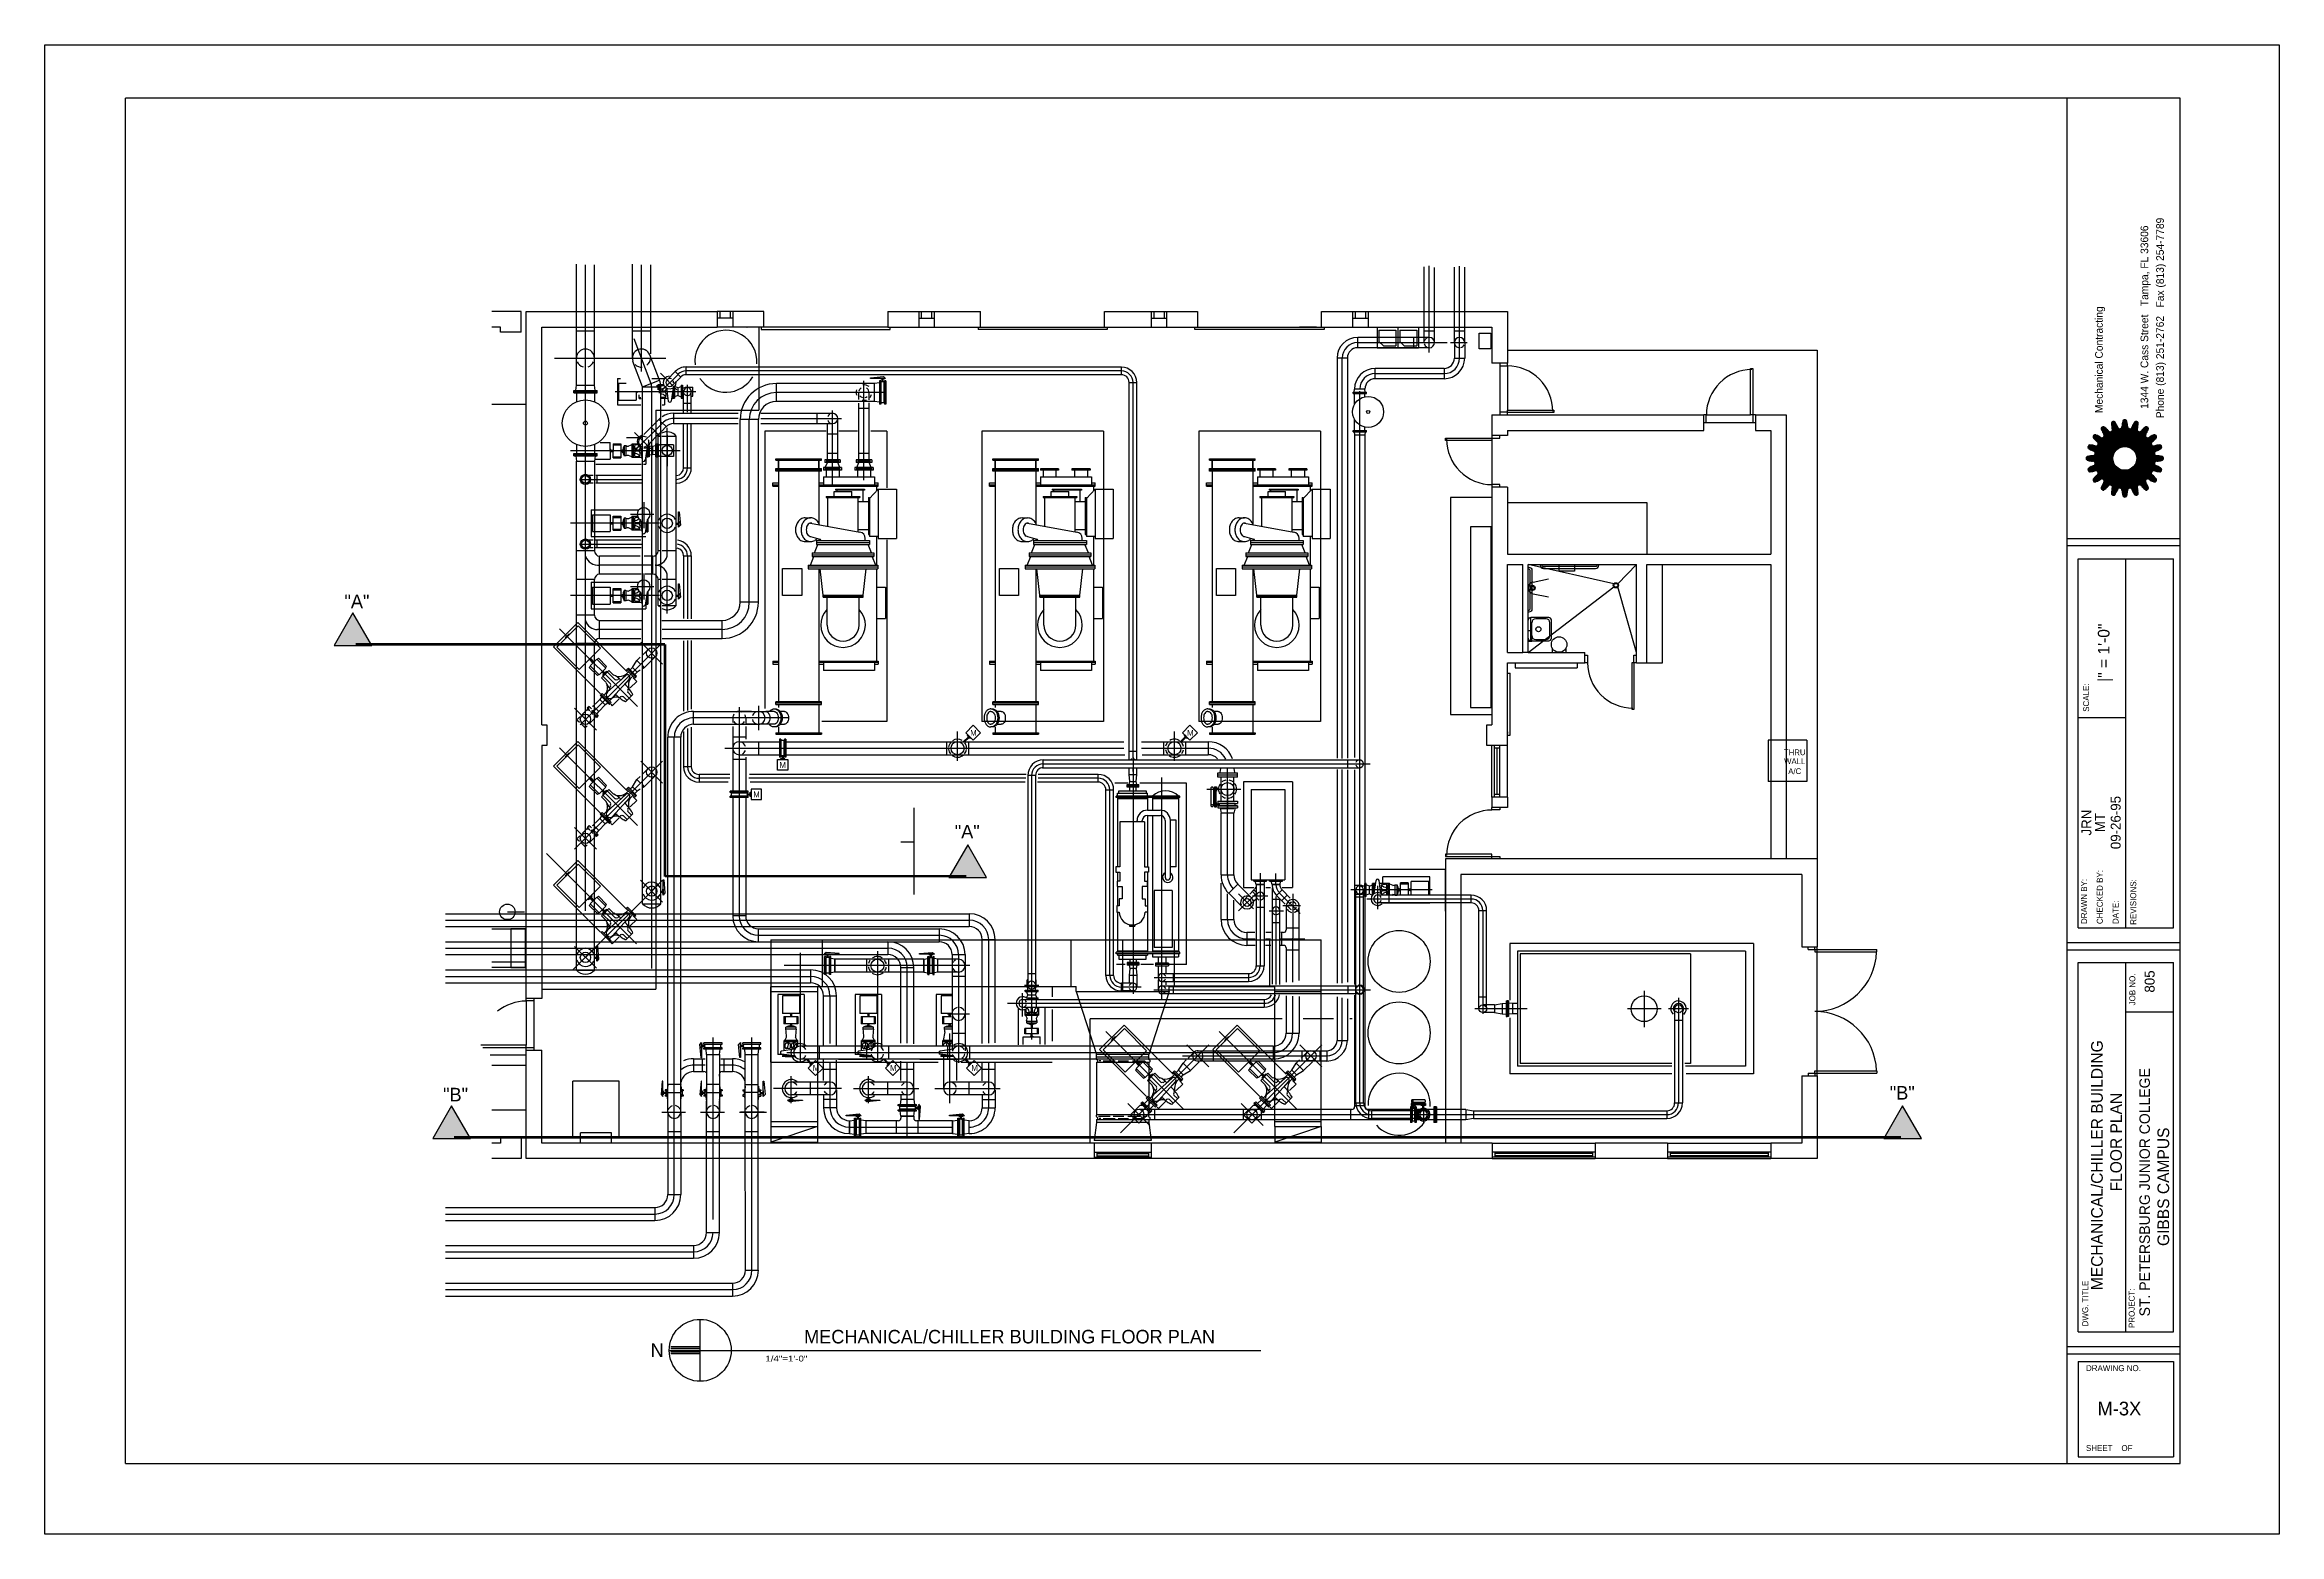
# Model space of a CAD drawing. Extents: x 0 to 3462, y 0 to 2308.
# Drawn here: x 1731 to 3462, y 0 to 1154 of the extents above; entities that cross this region are included whole.
import ezdxf
from ezdxf.enums import TextEntityAlignment as Align

# ---------------------------------------------------------------- set-up
doc = ezdxf.new("R2010")
doc.units = 0
doc.header["$LTSCALE"] = 15
for name, pattern in [('CENTER2', [0]), ('DASHED', [0]), ('HIDDEN', [0])]:
    doc.linetypes.add(name, pattern=pattern)
for name, color, linetype in [('AWALL', 8, 'CONTINUOUS'), ('CHWS', 3, 'CONTINUOUS'), ('CL', 9, 'CENTER2'), ('CWS', 5, 'CONTINUOUS'), ('CWUG', 8, 'HIDDEN'), ('DUCT', 9, 'DASHED'), ('FUTURE', 9, 'HIDDEN'), ('HRP', 6, 'CONTINUOUS'), ('HW', 2, 'CONTINUOUS'), ('MEQUIP', 4, 'CONTINUOUS'), ('PIPEDIM', 10, 'CONTINUOUS'), ('SLAB1', 8, 'CONTINUOUS'), ('SYM', 3, 'CONTINUOUS'), ('TITLE', 9, 'CONTINUOUS'), ('TITLEBLK', 7, 'CONTINUOUS')]:
    doc.layers.add(name, color=color, linetype=linetype)
doc.styles.get("Standard").update_dxf_attribs({"font": 'HAND1.SHX'})

msp = doc.modelspace()

# ---------------------------------------------------------------- linework, layer by layer
at = {"layer": 'AWALL', "color": 0}
for p, q in [((2099.7, 947.1), (2077.2, 947.1)), ((2083.7, 935.1), (2077.2, 935.1)), ((2083.7, 931.1), (2083.7, 935.1)), ((2099.7, 931.1), (2099.7, 947.1)), ((2103.7, 415.1), (2103.7, 947.1)), ((2103.7, 947.1), (2251.7, 947.1)), ((2115.7, 627.1), (2115.7, 935.1)), ((2115.7, 935.1), (2251.7, 935.1)), ((2251.7, 947.1), (2251.7, 935.1)), ((2263.7, 947.1), (2251.7, 947.1)), ((2263.7, 942.1), (2251.7, 942.1)), ((2263.7, 935.1), (2251.7, 935.1)), ((2253.7, 947.1), (2253.7, 942.1)), ((2261.7, 947.1), (2261.7, 942.1)), ((2287.7, 947.1), (2263.7, 947.1)), ((2263.7, 947.1), (2263.7, 935.1)), ((2287.7, 935.1), (2263.7, 935.1)), ((2274.6, 935.1), (2274.9, 935.1)), ((2383.7, 935.1), (2285.7, 935.1)), ((2285.7, 935.1), (2285.7, 933.3)), ((2287.7, 935.1), (2287.7, 947.1)), ((2383.7, 947.1), (2407.7, 947.1)), ((2383.7, 947.1), (2383.7, 935.1)), ((2383.7, 935.1), (2407.7, 935.1)), ((2385.7, 933.3), (2385.7, 935.1)), ((2407.7, 947.1), (2419.7, 947.1)), ((2407.7, 947.1), (2407.7, 935.1)), ((2407.7, 942.1), (2419.7, 942.1)), ((2407.7, 935.1), (2419.7, 935.1)), ((2409.7, 947.1), (2409.7, 942.1)), ((2417.7, 947.1), (2417.7, 942.1)), ((2419.7, 947.1), (2455.7, 947.1)), ((2419.7, 947.1), (2419.7, 935.1)), ((2419.7, 935.1), (2455.7, 935.1)), ((2439.1, 935.1), (2444.3, 935.1)), ((2453.7, 935.1), (2453.7, 933.3)), ((2455.7, 935.1), (2455.7, 947.1)), ((2455.7, 935.1), (2553.7, 935.1)), ((2551.7, 947.1), (2587.7, 947.1)), ((2551.7, 935.1), (2551.7, 947.1)), ((2551.7, 935.1), (2587.7, 935.1)), ((2553.7, 935.1), (2553.7, 933.3)), ((2587.7, 947.1), (2587.7, 935.1)), ((2587.7, 947.1), (2599.7, 947.1)), ((2587.7, 942.1), (2599.7, 942.1)), ((2587.7, 935.1), (2599.7, 935.1)), ((2589.7, 947.1), (2589.7, 942.1)), ((2597.7, 947.1), (2597.7, 942.1)), ((2599.7, 947.1), (2623.7, 947.1)), ((2599.7, 947.1), (2599.7, 935.1)), ((2599.7, 935.1), (2623.7, 935.1)), ((2621.7, 933.3), (2621.7, 935.1)), ((2623.7, 947.1), (2623.7, 935.1)), ((2623.7, 935.1), (2721.7, 935.1)), ((2715.9, 935.1), (2702.6, 935.1)), ((2719.7, 947.1), (2743.7, 947.1)), ((2719.7, 935.1), (2719.7, 947.1)), ((2719.7, 935.1), (2743.7, 935.1)), ((2721.7, 935.1), (2721.7, 933.3)), ((2743.7, 947.1), (2755.7, 947.1)), ((2743.7, 947.1), (2743.7, 935.1)), ((2743.7, 942.1), (2755.7, 942.1)), ((2743.7, 935.1), (2755.7, 935.1)), ((2745.7, 947.1), (2745.7, 942.1)), ((2753.7, 947.1), (2753.7, 942.1)), ((2755.7, 947.1), (2863.7, 947.1)), ((2755.7, 947.1), (2755.7, 935.1)), ((2755.7, 935.1), (2851.7, 935.1)), ((2762.7, 935.1), (2762.7, 919.1)), ((2778.7, 935.1), (2778.7, 919.1)), ((2778.9, 935.1), (2778.9, 919.1)), ((2794.9, 935.1), (2794.9, 919.1)), ((2851.7, 935.1), (2851.7, 907.1)), ((2863.7, 947.1), (2863.7, 907.1)), ((2099.7, 931.1), (2083.7, 931.1)), ((2285.7, 933.3), (2385.7, 933.3)), ((2553.7, 933.3), (2453.7, 933.3)), ((2721.7, 933.3), (2621.7, 933.3)), ((2762.7, 919.1), (2778.7, 919.1)), ((2764.2, 932.7), (2764.2, 924)), ((2764.2, 932.7), (2777.2, 932.7)), ((2764.2, 924), (2767.7, 920.6)), ((2767.7, 920.6), (2777.2, 920.6)), ((2777.2, 932.7), (2777.2, 920.6)), ((2778.9, 919.1), (2794.9, 919.1)), ((2780.4, 932.7), (2780.4, 924)), ((2780.4, 932.7), (2793.4, 932.7)), ((2780.4, 924), (2783.8, 920.6)), ((2783.8, 920.6), (2793.4, 920.6)), ((2793.4, 932.7), (2793.4, 920.6)), ((2863.7, 907.1), (2851.7, 907.1)), ((2857.7, 907.1), (2857.7, 905.1)), ((2857.7, 905.1), (2857.7, 869.1)), ((2857.7, 905.1), (2863.7, 905.1)), ((2863.7, 905.1), (2863.7, 907.1)), ((2863.7, 905.1), (2863.7, 870.8)), ((3052, 903.1), (3053.8, 903.1)), ((3052, 867.1), (3052, 903.1)), ((3053.8, 903.1), (3053.8, 867.1)), ((2851.7, 867.1), (3015.7, 867.1)), ((2851.7, 867.1), (2851.7, 851.1)), ((2857.7, 869.1), (2857.7, 867.1)), ((2863.7, 869.1), (2857.7, 869.1)), ((2863.7, 870.8), (2899.7, 870.8)), ((2863.7, 869.1), (2863.7, 870.8)), ((2863.7, 867.1), (2863.7, 869.1)), ((2899.7, 869), (2863.7, 869)), ((2899.7, 870.8), (2899.7, 869)), ((3017.7, 867.1), (3015.7, 867.1)), ((3015.7, 855.1), (3015.7, 867.1)), ((3017.7, 867.1), (3052, 867.1)), ((3017.7, 861.1), (3017.7, 867.1)), ((3017.7, 867.1), (3052, 867.1)), ((3053.7, 867.1), (3052, 867.1)), ((3055.7, 867.1), (3053.7, 867.1)), ((3053.7, 867.1), (3053.7, 861.1)), ((3055.7, 867.1), (3079.7, 867.1)), ((3055.7, 867.1), (3055.7, 855.1)), ((3079.7, 867.1), (3079.7, 523.1)), ((2815.7, 849.1), (2851.7, 849.1)), ((2815.7, 847.3), (2815.7, 849.1)), ((2863.7, 851.1), (2851.7, 851.1)), ((2851.7, 851.1), (2851.7, 849.1)), ((2851.7, 849.1), (2857.7, 849.1)), ((2851.7, 849.1), (2851.7, 847.3)), ((2857.7, 849.1), (2857.7, 851.1)), ((2863.7, 855.1), (3015.7, 855.1)), ((2863.7, 855.1), (2863.7, 851.1)), ((3015.7, 861.1), (3017.7, 861.1)), ((3017.7, 861.1), (3053.7, 861.1)), ((3053.7, 861.1), (3055.7, 861.1)), ((3055.7, 855.1), (3067.7, 855.1)), ((3067.7, 855.1), (3067.7, 759.1)), ((2851.7, 847.3), (2815.7, 847.3)), ((2851.7, 847.3), (2851.7, 813.1)), ((2819.7, 803.1), (2819.7, 635.1)), ((2851.7, 803.1), (2819.7, 803.1)), ((2857.7, 813.1), (2851.7, 813.1)), ((2851.7, 813.1), (2851.7, 811.1)), ((2851.7, 811.1), (2851.7, 627.1)), ((2863.7, 811.1), (2851.7, 811.1)), ((2857.7, 811.1), (2857.7, 813.1)), ((2863.7, 811.1), (2863.7, 759.1)), ((2863.7, 799.1), (2971.7, 799.1)), ((2971.7, 799.1), (2971.7, 759.1)), ((2863.7, 759.1), (3067.7, 759.1)), ((2863.7, 683.1), (2863.7, 751.1)), ((2863.7, 751.1), (2875.7, 751.1)), ((2875.7, 683.1), (2875.7, 751.1)), ((2946.2, 736.3), (2879.7, 751.1)), ((2879.7, 751.1), (2963.7, 751.1)), ((2879.7, 683.1), (2879.7, 751.1)), ((2949.3, 736.3), (2963.7, 751.1)), ((2963.7, 675.1), (2963.7, 751.1)), ((2971.7, 751.1), (3067.7, 751.1)), ((2971.7, 675.1), (2971.7, 751.1)), ((2983.7, 675.1), (2983.7, 751.1)), ((3067.7, 751.1), (3067.7, 523.1)), ((2879.7, 683.1), (2946.2, 733.8)), ((2883.5, 737.6), (2895.4, 740)), ((2883.5, 728.6), (2895.4, 726.1)), ((2963.7, 683.1), (2949.3, 733.8)), ((2895.7, 710.1), (2881.7, 710.1)), ((2879.7, 694.1), (2879.7, 708.1)), ((2882.6, 696.1), (2882.6, 706.1)), ((2893.6, 709.1), (2885.6, 709.1)), ((2885.6, 693.1), (2893.6, 693.1)), ((2896.6, 696.1), (2896.6, 706.1)), ((2897.7, 694.1), (2897.7, 708.1)), ((2863.7, 683.1), (2875.7, 683.1)), ((2863.7, 611.1), (2863.7, 675.1)), ((2863.7, 675.1), (2923.7, 675.1)), ((2869.7, 675.1), (2869.7, 671.1)), ((2879.7, 683.1), (2875.7, 683.1)), ((2879.7, 683.1), (2923.7, 683.1)), ((2881.7, 692.1), (2895.7, 692.1)), ((2917.7, 675.1), (2917.7, 671.1)), ((2923.7, 675.1), (2923.7, 683.1)), ((2923.7, 681.1), (2925.7, 681.1)), ((2925.7, 675.1), (2923.7, 675.1)), ((2925.7, 681.1), (2925.7, 675.1)), ((2960, 675.1), (2960, 639.1)), ((2961.7, 675.1), (2960, 675.1)), ((2961.7, 681.1), (2963.7, 681.1)), ((2961.7, 675.1), (2961.7, 681.1)), ((2963.7, 675.1), (2961.7, 675.1)), ((2961.8, 639.1), (2961.8, 675.1)), ((2963.7, 675.1), (2971.7, 675.1)), ((2971.7, 675.1), (2983.7, 675.1)), ((2863.7, 667.1), (2865.7, 667.1)), ((2865.7, 619.1), (2865.7, 667.1)), ((2869.7, 671.1), (2917.7, 671.1)), ((2863.7, 650), (2863.7, 650.7)), ((2115.7, 627.1), (2119.7, 627.1)), ((2119.7, 627.1), (2119.7, 611.1)), ((2819.7, 635.1), (2851.7, 635.1)), ((2847.7, 627.1), (2851.7, 627.1)), ((2847.7, 611.1), (2847.7, 627.1)), ((2960, 639.1), (2961.8, 639.1)), ((2119.7, 611.1), (2115.7, 611.1)), ((2115.7, 611.1), (2115.7, 415.1)), ((2863.7, 611.1), (2847.7, 611.1)), ((2851.7, 571.1), (2851.7, 611.1)), ((2853.7, 571.1), (2853.7, 611.1)), ((2853.7, 609.1), (2857.7, 609.1)), ((2855.7, 573.1), (2855.7, 609.1)), ((2857.7, 571.1), (2857.7, 611.1)), ((2863.7, 621.7), (2863.7, 620.3)), ((2863.7, 619.1), (2865.7, 619.1)), ((2863.7, 571.1), (2863.7, 611.1)), ((3095.7, 615.1), (3065.7, 615.1)), ((3065.7, 615.1), (3065.7, 583.1)), ((3095.7, 615.1), (3095.7, 583.1)), ((2857.7, 573.1), (2853.7, 573.1)), ((3095.7, 583.1), (3065.7, 583.1)), ((2851.7, 571.1), (2851.7, 563.1)), ((2863.7, 571.1), (2851.7, 571.1)), ((2863.7, 563.1), (2851.7, 563.1)), ((2851.7, 561.1), (2851.7, 563.1)), ((2857.7, 561.1), (2851.7, 561.1)), ((2857.7, 563.1), (2857.7, 561.1)), ((2863.7, 571.1), (2863.7, 563.1)), ((2851.7, 526.8), (2815.7, 526.8)), ((2815.7, 526.8), (2815.7, 525)), ((2815.7, 525), (2851.7, 525)), ((3067.7, 523.1), (2815.7, 523.1)), ((2815.7, 523.1), (2815.7, 303.1)), ((2851.7, 525.1), (2851.7, 526.8)), ((2851.7, 525.1), (2857.7, 525.1)), ((2851.7, 523.1), (2851.7, 525.1)), ((2857.7, 525.1), (2857.7, 523.1)), ((3079.7, 523.1), (3067.7, 523.1)), ((3103.7, 523.1), (3079.7, 523.1)), ((3103.7, 523.1), (3103.7, 455.1)), ((2815.7, 514.9), (2756.6, 514.9)), ((3091.7, 511.1), (2827.7, 511.1)), ((2827.7, 511.1), (2827.7, 303.1)), ((3091.7, 511.1), (3091.7, 455.1)), ((2077.2, 469.1), (2103.7, 469.1)), ((2089.1, 482.1), (2102.3, 482.1)), ((3054.2, 457.6), (2865.6, 457.6)), ((2865.6, 457.6), (2865.6, 413.7)), ((3054.2, 457.6), (3054.2, 356.6)), ((3091.7, 455.1), (3103.7, 455.1)), ((3096.7, 453.1), (3096.7, 455.1)), ((3096.7, 453.1), (3101.7, 453.1)), ((3101.7, 453.1), (3101.7, 455.1)), ((3101.7, 453.1), (3149.7, 453.1)), ((3101.7, 453.1), (3101.7, 451.1)), ((3101.7, 451.1), (3149.7, 451.1)), ((3103.7, 355.1), (3103.7, 455.1)), ((3149.7, 451.1), (3149.7, 453.1)), ((2103.7, 443.1), (2077.2, 443.1)), ((2103.7, 439.1), (2077.2, 439.1)), ((2115.7, 415.1), (2103.7, 415.1)), ((2103.7, 413.1), (2103.7, 415.1)), ((2103.7, 413.1), (2103.7, 378.8)), ((2109.7, 413.1), (2103.7, 413.1)), ((2109.7, 415.1), (2109.7, 413.1)), ((2109.7, 413.1), (2109.7, 377.1)), ((2865.6, 400.1), (2865.6, 356.6)), ((2103.7, 378.8), (2068.5, 378.8)), ((2070.1, 377), (2103.7, 377)), ((2103.7, 371.1), (2075.8, 371.1)), ((2103.7, 377.1), (2103.7, 378.8)), ((2103.7, 377.1), (2109.7, 377.1)), ((2103.7, 375.1), (2103.7, 377.1)), ((2103.7, 291.1), (2103.7, 375.1)), ((2103.7, 375.1), (2115.7, 375.1)), ((2109.7, 377.1), (2109.7, 375.1)), ((2115.7, 303.1), (2115.7, 375.1)), ((2103.7, 363.1), (2077.2, 363.1)), ((2139.7, 307.1), (2139.7, 351.1)), ((2175.7, 351.1), (2139.7, 351.1)), ((2175.7, 307.1), (2175.7, 351.1)), ((2991, 356.6), (2865.6, 356.6)), ((3054.2, 356.6), (3002.1, 356.6)), ((3091.7, 355.1), (3091.7, 303.1)), ((3091.7, 355.1), (3103.7, 355.1)), ((3096.7, 357.1), (3096.7, 355.1)), ((3096.7, 357.1), (3101.7, 357.1)), ((3101.7, 359.1), (3149.7, 359.1)), ((3101.7, 357.1), (3101.7, 359.1)), ((3101.7, 357.1), (3149.7, 357.1)), ((3101.7, 357.1), (3101.7, 355.1)), ((3103.7, 355.1), (3103.7, 291.1)), ((3149.7, 359.1), (3149.7, 357.1)), ((2103.7, 328.6), (2077.2, 328.6)), ((2083.7, 303.1), (2077.2, 303.1)), ((2083.7, 307.1), (2083.7, 303.1)), ((2099.7, 307.1), (2083.7, 307.1)), ((2099.7, 307.1), (2099.7, 291.1)), ((2543.7, 303.1), (2115.7, 303.1)), ((2175.7, 307.1), (2139.7, 307.1)), ((2145.7, 303.1), (2145.7, 311.1)), ((2169.7, 311.1), (2145.7, 311.1)), ((2169.7, 303.1), (2169.7, 311.1)), ((2815.7, 303.1), (2543.7, 303.1)), ((2543.7, 303.1), (2543.7, 291.1)), ((2543.7, 296.1), (2587.7, 296.1)), ((2545.7, 296.1), (2545.7, 292.1)), ((2545.7, 295.1), (2585.7, 295.1)), ((2585.7, 296.1), (2585.7, 292.1)), ((2587.7, 303.1), (2587.7, 291.1)), ((2587.7, 296.1), (2587.7, 292.1)), ((2827.7, 303.1), (2815.7, 303.1)), ((2851.9, 303.1), (2827.7, 303.1)), ((2851.9, 303.1), (2931.7, 303.1)), ((2851.9, 303.1), (2851.9, 291.1)), ((2931.7, 296.1), (2851.9, 296.1)), ((2853.9, 296.1), (2853.9, 292.1)), ((2929.7, 295.1), (2853.9, 295.1)), ((2929.7, 296.1), (2929.7, 292.1)), ((2987.7, 303.1), (2931.7, 303.1)), ((2931.7, 303.1), (2931.7, 291.1)), ((2987.7, 303.1), (3067.7, 303.1)), ((2987.7, 303.1), (2987.7, 291.1)), ((3067.7, 296.1), (2987.7, 296.1)), ((2989.7, 296.1), (2989.7, 292.1)), ((3065.7, 295.1), (2989.7, 295.1)), ((3065.7, 296.1), (3065.7, 292.1)), ((3091.7, 303.1), (3067.7, 303.1)), ((3067.7, 303.1), (3067.7, 291.1)), ((2099.7, 291.1), (2077.2, 291.1)), ((2543.7, 291.1), (2103.7, 291.1)), ((2543.7, 292.1), (2587.7, 292.1)), ((2851.9, 291.1), (2543.7, 291.1)), ((2545.7, 293.1), (2585.7, 293.1)), ((2931.7, 292.1), (2851.9, 292.1)), ((2851.9, 291.1), (2931.7, 291.1)), ((2929.7, 293.1), (2853.9, 293.1)), ((2987.7, 291.1), (2931.7, 291.1)), ((3067.7, 292.1), (2987.7, 292.1)), ((2987.7, 291.1), (3067.7, 291.1)), ((3065.7, 293.1), (2989.7, 293.1)), ((3103.7, 291.1), (3067.7, 291.1))]:
    msp.add_line(p, q, dxfattribs=at)
at = {"layer": 'AWALL', "color": 0, "linetype": 'DASHED'}
for p, q in [((2863.7, 917.1), (3103.7, 917.1)), ((3103.7, 917.1), (3103.7, 523.1)), ((2103.7, 875.1), (2077.2, 875.1))]:
    msp.add_line(p, q, dxfattribs=at)
at = {"layer": 'AWALL', "color": 0}
for points in [[(2551.2, 1016.3, 0.139849)], [(2879.7, 749.1), (2880.2, 749.1, -0.414214), (2882.7, 746.6), (2882.7, 716.8, -0.414214), (2880.2, 714.3), (2879.7, 714.3)], [(2879.7, 715.8), (2880.2, 715.8, 0.414214), (2881.2, 716.8), (2881.2, 746.6, 0.414214), (2880.2, 747.6), (2879.7, 747.6)], [(2889.1, 751.1), (2889.1, 750.6, 0.414214), (2891.6, 748.1), (2932, 748.1, 0.414214), (2934.5, 750.6), (2934.5, 751.1)], [(2933, 751.1), (2933, 750.6, -0.414214), (2932, 749.6), (2891.6, 749.6, -0.414214), (2890.6, 750.6), (2890.6, 751.1)]]:
    msp.add_lwpolyline(points, format="xyb", dxfattribs=at)
for points in [[(2841.9, 930.3), (2850.9, 930.3), (2850.9, 918.3), (2841.9, 918.3)], [(2835.1, 640.4), (2851.1, 640.4), (2851.1, 780.4), (2835.1, 780.4)], [(2103.2, 439.1), (2103.2, 469.1), (2091.9, 469.1), (2091.9, 439.1)]]:
    msp.add_lwpolyline(points, close=True, dxfattribs=at)
for points in [[(2915.7, 751.1), (2915.7, 746.1), (2903.7, 746.1), (2903.7, 751.1)], [(2879.7, 691.7), (2881.7, 691.7), (2881.7, 709.7), (2879.7, 709.7)], [(2879.7, 691.7), (2882.7, 691.7), (2882.7, 699.7), (2879.7, 699.7)], [(2898.4, 686.6), (2898.4, 683.1)], [(2909.1, 683.1), (2909.1, 686.5)]]:
    msp.add_lwpolyline(points, dxfattribs=at)
for centre, radius in [((2883.2, 733.1), 2), ((2883.2, 733.1), 1.27), ((2947.7, 735.1), 2), ((2947.7, 735.1), 1.5), ((2887.7, 701.1), 1.94), ((2903.7, 689.2), 6), ((2089.1, 482.1), 6)]:
    msp.add_circle(centre, radius, dxfattribs=at)
for centre, radius, start, end in [((2863.7, 869.9), 35.1, 359.992, 90), ((3052.9, 867.1), 35.1, 89.992, 180), ((2851.7, 848.2), 35.1, 179.992, 270), ((2884.3, 733.1), 4.58, 100.3889, 259.6111), ((2881.7, 708.1), 2, 90, 180), ((2895.7, 708.1), 2, 0, 90), ((2881.7, 694.1), 2, 180, 270), ((2885.6, 706.1), 3, 90, 180), ((2885.6, 696.1), 3, 180, 270), ((2893.6, 706.1), 3, 0, 90), ((2893.6, 696.1), 3, 270, 0), ((2895.7, 694.1), 2, 270, 0), ((2960.9, 675.1), 35.1, 180, 270.008), ((2851.7, 525.9), 35.1, 90, 180.008), ((3101.7, 453.1), 48, 270, 357.5622), ((2103.7, 377.9), 35.1, 90, 129.0939), ((3101.7, 357), 48, 2.4378, 90)]:
    msp.add_arc(centre, radius, start, end, dxfattribs=at)
at = {"layer": 'CHWS', "color": 0, "linetype": 'HIDDEN'}
for p, q in [((2142.6, 911.1), (2142.6, 983.8)), ((2156.6, 911.1), (2156.6, 983.4)), ((2185.9, 983.8), (2185.9, 911.1)), ((2199.9, 983.4), (2199.9, 914.4)), ((2142.6, 932.1), (2156.6, 932.1)), ((2185.9, 932.1), (2199.9, 932.1)), ((2200.4, 857.6), (2194.8, 852)), ((2207.2, 853.1), (2197.6, 843.5)), ((2200.4, 857.6), (2206.4, 863.6)), ((2200.4, 857.6), (2206, 852)), ((2205.9, 761.7), (2205.9, 850.7)), ((2205.9, 850.7), (2207.1, 850.7)), ((2206.4, 863.6), (2207.2, 862.8)), ((2198.9, 834.5), (2197.9, 834.5)), ((2198.9, 843.1), (2198.9, 834.5)), ((2198.9, 843), (2201.4, 842.5)), ((2198.9, 836.1), (2201.4, 836.5)), ((2203.9, 843), (2201.4, 842.5)), ((2201.4, 842.5), (2201.4, 836.5)), ((2201.4, 842.5), (2201.4, 836.5)), ((2203.9, 836.1), (2201.4, 836.5)), ((2203.9, 844.6), (2203.9, 834.5)), ((2203.9, 844.6), (2205.9, 844.6)), ((2203.9, 834.5), (2205.9, 834.5)), ((2204.9, 844.6), (2204.9, 834.5)), ((2205.9, 844.6), (2205.9, 834.5)), ((2207, 844), (2205.9, 842.9)), ((2207.2, 834.9), (2205.9, 836.2)), ((2217.7, 844), (2207, 844)), ((2217.7, 834.9), (2207.2, 834.9)), ((2217.7, 844), (2217.7, 834.9)), ((2207.2, 761.7), (2205.9, 761.7)), ((2201.9, 757.7), (2195.1, 757.7)), ((2201.9, 743.7), (2201.9, 757.7)), ((2201.9, 743.7), (2195.8, 743.7)), ((2205.9, 719.4), (2205.9, 739.7)), ((2207.1, 739.7), (2205.9, 739.7)), ((2205.9, 719.4), (2207.1, 719.4)), ((2193.4, 680.8), (2198.6, 686)), ((2195.2, 671.2), (2204.2, 680.3)), ((2193.5, 672.9), (2195.2, 671.2)), ((2152.4, 641.3), (2151, 639.8)), ((2151.7, 640.5), (2152.6, 639.6)), ((2152.4, 641.3), (2154.3, 639.4)), ((2153.5, 640.2), (2154, 640.5)), ((2155, 641.2), (2155.6, 641.6)), ((2155.6, 641.6), (2156.1, 642.1)), ((2155.6, 641.6), (2156, 641.2)), ((2143, 631), (2145.2, 633.2)), ((2143, 631), (2145, 629.1)), ((2146.5, 627.6), (2149.5, 624.6)), ((2147, 635), (2150.7, 638.7)), ((2149.5, 624.6), (2151, 626.2)), ((2150.7, 638.7), (2152.2, 638.7)), ((2151, 639.8), (2152.9, 638)), ((2152.5, 627.7), (2156.2, 631.4)), ((2153.6, 637.3), (2155.7, 635.1)), ((2154.2, 638.1), (2156.1, 636.1)), ((2155.3, 638.4), (2156, 637.7)), ((2193.4, 588.6), (2198.6, 593.8)), ((2193.5, 580.7), (2195.2, 579)), ((2195.2, 579), (2204.2, 588.1)), ((2143, 538.8), (2145.2, 541)), ((2143, 538.8), (2145, 536.9)), ((2147, 542.8), (2150.7, 546.4)), ((2150.7, 546.4), (2152.2, 546.4)), ((2152.4, 549), (2151, 547.6)), ((2151, 547.6), (2152.9, 545.8)), ((2151.7, 548.3), (2152.6, 547.4)), ((2152.4, 549), (2154.3, 547.2)), ((2152.5, 535.5), (2156.2, 539.2)), ((2153.5, 547.9), (2154, 548.3)), ((2153.6, 545.1), (2155.7, 542.9)), ((2154.2, 545.8), (2156.1, 543.9)), ((2155, 549), (2155.6, 549.4)), ((2155.3, 546.2), (2156, 545.5)), ((2155.6, 549.4), (2156.1, 549.9)), ((2155.6, 549.4), (2156, 549)), ((2146.5, 535.3), (2149.5, 532.4)), ((2149.5, 532.4), (2151, 534))]:
    msp.add_line(p, q, dxfattribs=at)
at = {"layer": 'CHWS', "color": 0}
for p, q in [((2142.6, 890.1), (2142.6, 911.1)), ((2156.6, 890.1), (2156.6, 911.1)), ((2193.9, 888.9), (2186.3, 908.5)), ((2206.9, 894), (2199.4, 913.6)), ((2140.6, 886.1), (2158.6, 886.1)), ((2140.6, 885.1), (2140.6, 886.1)), ((2140.6, 884.1), (2140.6, 885.1)), ((2140.6, 885.1), (2158.6, 885.1)), ((2140.6, 884.1), (2158.6, 884.1)), ((2142.2, 886.1), (2142.6, 890.1)), ((2142.6, 890.1), (2156.6, 890.1)), ((2142.6, 884.1), (2142.6, 877.3)), ((2157, 886.1), (2156.6, 890.1)), ((2156.6, 884.1), (2156.6, 877.3)), ((2158.6, 885.1), (2158.6, 886.1)), ((2158.6, 884.1), (2158.6, 885.1)), ((2193.9, 888.9), (2206.9, 894)), ((2193.9, 689.9), (2193.9, 888.9)), ((2193.9, 888.9), (2207.9, 888.9)), ((2207.9, 689.9), (2207.9, 888.9)), ((2373.4, 891.4), (2297.5, 891.4)), ((2297.5, 877.4), (2297.5, 891.4)), ((2361.3, 879.1), (2361.3, 884.4)), ((2369.4, 878.8), (2369.4, 884.4)), ((2370.4, 895.8), (2380.5, 896.7)), ((2370.4, 895.3), (2370.4, 895.8)), ((2382.1, 895.3), (2370.4, 895.3)), ((2377.4, 891.9), (2373.4, 891.4)), ((2373.4, 877.4), (2373.4, 891.4)), ((2378.4, 893.4), (2377.4, 893.4)), ((2377.4, 893.4), (2377.4, 875.4)), ((2378.1, 895.6), (2381.4, 895.6)), ((2378.1, 895), (2378.1, 895.6)), ((2381.4, 895), (2378.1, 895)), ((2378.4, 893.4), (2378.4, 875.4)), ((2379.3, 892.8), (2378.5, 892.8)), ((2378.5, 876.5), (2378.5, 892.8)), ((2379.3, 892.8), (2379.3, 895)), ((2379.7, 892.6), (2379.3, 892.8)), ((2379.7, 892.6), (2379.7, 895)), ((2380.1, 892.8), (2379.7, 892.6)), ((2380.1, 892.8), (2380.1, 895)), ((2380.9, 892.8), (2380.1, 892.8)), ((2380.5, 896.7), (2382.1, 895.3)), ((2380.9, 876.5), (2380.9, 892.8)), ((2382.3, 893.4), (2381.3, 893.4)), ((2381.3, 893.4), (2381.3, 875.4)), ((2381.4, 895.6), (2381.4, 895)), ((2382.3, 893.4), (2382.3, 875.4)), ((2217.7, 868.3), (2268, 868.3)), ((2217.7, 868.3), (2217.7, 860.3)), ((2285.5, 868.3), (2341, 868.3)), ((2373.4, 877.4), (2297.5, 877.4)), ((2329, 860.3), (2329, 868.3)), ((2361.3, 832.3), (2361.3, 876.1)), ((2361.3, 872.4), (2369.3, 872.4)), ((2369.4, 832.3), (2369.4, 876.4)), ((2377.4, 877), (2373.4, 877.4)), ((2378.4, 875.4), (2377.4, 875.4)), ((2380.9, 876.5), (2378.5, 876.5)), ((2382.3, 875.4), (2381.3, 875.4)), ((2193.1, 850.3), (2191.9, 849.1)), ((2212, 858), (2208.4, 854.3)), ((2208.6, 861.4), (2212, 858)), ((2208.8, 850.7), (2219.9, 850.7)), ((2217.7, 860.3), (2268, 860.3)), ((2219.9, 719.4), (2219.9, 850.7)), ((2269.5, 721.9), (2269.5, 863.4)), ((2283.5, 863.4), (2269.5, 863.4)), ((2283.5, 721.9), (2283.5, 863.4)), ((2285.5, 860.3), (2341, 860.3)), ((2337, 832.3), (2337, 859.9)), ((2337, 852.3), (2345, 852.3)), ((2345, 832.3), (2345, 864.3)), ((2140.6, 837.3), (2158.6, 837.3)), ((2140.6, 836.3), (2140.6, 837.3)), ((2140.6, 835.3), (2140.6, 836.3)), ((2140.6, 836.3), (2158.6, 836.3)), ((2140.6, 835.3), (2158.6, 835.3)), ((2142.2, 835.3), (2142.6, 831.3)), ((2142.6, 844.1), (2142.6, 837.3)), ((2142.6, 689.9), (2142.6, 831.3)), ((2142.6, 831.3), (2156.6, 831.3)), ((2156.6, 844.1), (2156.6, 837.3)), ((2157, 835.3), (2156.6, 831.3)), ((2156.6, 831.3), (2156.6, 761.7)), ((2158.6, 836.3), (2158.6, 837.3)), ((2158.6, 835.3), (2158.6, 836.3)), ((2347, 832.3), (2335, 832.3)), ((2335, 832.3), (2335, 831.3)), ((2335, 831.3), (2335, 830.3)), ((2346, 831.3), (2336.1, 831.3)), ((2345, 837.3), (2337, 837.3)), ((2347, 832.3), (2347, 831.3)), ((2347, 831.3), (2347, 830.3)), ((2359.3, 832.3), (2359.3, 831.3)), ((2371.4, 832.3), (2359.3, 832.3)), ((2359.3, 831.3), (2359.3, 830.3)), ((2370.3, 831.3), (2360.4, 831.3)), ((2369.4, 837.3), (2361.3, 837.3)), ((2371.4, 832.3), (2371.4, 831.3)), ((2371.4, 831.3), (2371.4, 830.3)), ((2348, 826.3), (2334, 826.3)), ((2334, 826.3), (2334, 825.3)), ((2347, 830.3), (2335, 830.3)), ((2335.3, 826.3), (2337, 830.3)), ((2346.7, 826.3), (2345, 830.3)), ((2348, 826.3), (2348, 825.3)), ((2358.3, 826.3), (2358.3, 825.3)), ((2372.4, 826.3), (2358.3, 826.3)), ((2371.4, 830.3), (2359.3, 830.3)), ((2359.7, 826.3), (2361.3, 830.3)), ((2371, 826.3), (2369.4, 830.3)), ((2372.4, 826.3), (2372.4, 825.3)), ((2219.9, 783.3), (2221.4, 783.3)), ((2219.9, 782.9), (2221.3, 782.9)), ((2219.9, 782.5), (2221.4, 782.5)), ((2221.4, 784.6), (2221.4, 781.3)), ((2222.1, 784.6), (2221.4, 784.6)), ((2221.4, 781.3), (2222.1, 781.3)), ((2221.7, 780.2), (2221.7, 791.9)), ((2221.7, 791.9), (2222.2, 791.9)), ((2223.1, 781.8), (2221.7, 780.2)), ((2222.1, 781.3), (2222.1, 784.6)), ((2222.2, 791.9), (2223.1, 781.8)), ((2156.6, 761.7), (2142.6, 761.7)), ((2219.9, 761.7), (2209, 761.7)), ((2160.6, 743.7), (2160.6, 757.7)), ((2192, 757.7), (2160.6, 757.7)), ((2156.6, 739.7), (2142.6, 739.7)), ((2156.6, 711.9), (2156.6, 739.7)), ((2192.7, 743.7), (2160.6, 743.7)), ((2219.9, 739.7), (2209.1, 739.7)), ((2219.9, 727.5), (2221.4, 727.5)), ((2219.9, 727.1), (2221.3, 727.1)), ((2221.4, 728.8), (2221.4, 725.5)), ((2222.1, 728.8), (2221.4, 728.8)), ((2221.7, 724.4), (2221.7, 736.1)), ((2221.7, 736.1), (2222.2, 736.1)), ((2222.1, 725.5), (2222.1, 728.8)), ((2222.2, 736.1), (2223.1, 726)), ((2156.6, 711.9), (2142.6, 711.9)), ((2209.1, 719.4), (2219.9, 719.4)), ((2219.9, 726.7), (2221.4, 726.7)), ((2221.4, 725.5), (2222.1, 725.5)), ((2223.1, 726), (2221.7, 724.4)), ((2283.5, 721.9), (2269.5, 721.9)), ((2160.6, 707.9), (2193, 707.9)), ((2160.6, 693.9), (2160.6, 707.9)), ((2160.6, 693.9), (2192.6, 693.9)), ((2208.8, 707.9), (2255.5, 707.9)), ((2209, 693.9), (2255.5, 693.9)), ((2255.5, 693.9), (2255.5, 707.9)), ((2156.6, 689.9), (2142.6, 689.9)), ((2142.6, 437.1), (2142.6, 689.9)), ((2142.6, 689.9), (2156.6, 689.9)), ((2156.6, 437.1), (2156.6, 689.9)), ((2186.1, 671.3), (2189.5, 676.9)), ((2189.5, 676.9), (2191.9, 679.3)), ((2189.5, 676.9), (2192.3, 674.1)), ((2193.9, 488.4), (2193.9, 689.9)), ((2193.9, 689.9), (2207.9, 689.9)), ((2193.9, 689.9), (2207.9, 689.9)), ((2207.9, 488.4), (2207.9, 689.9)), ((2182.2, 670.3), (2182.9, 671)), ((2182.9, 671), (2189.2, 664.6)), ((2184.2, 669.7), (2186.1, 671.3)), ((2186.1, 671.3), (2189.6, 667.8)), ((2187.9, 665.9), (2189.6, 667.8)), ((2188.5, 663.9), (2189.2, 664.6)), ((2192, 669.3), (2189.6, 667.8)), ((2195.2, 671.2), (2193.5, 670.2)), ((2157.1, 643.1), (2160.7, 646.7)), ((2159.9, 637.4), (2164.9, 642.4)), ((2162.1, 648.8), (2160.7, 646.7)), ((2160.7, 646.7), (2164.9, 642.4)), ((2161, 649.9), (2161.8, 650.6)), ((2161, 649.9), (2168.1, 642.8)), ((2167, 643.9), (2164.9, 642.4)), ((2168.1, 642.8), (2168.8, 643.5)), ((2156.9, 634), (2158.1, 632.7)), ((2156.9, 632.1), (2156.9, 633.9)), ((2157, 640.3), (2159.9, 637.4)), ((2157.1, 636.6), (2159.5, 634.2)), ((2157.2, 635.1), (2158.8, 633.4)), ((2159.5, 634.2), (2158.1, 632.7)), ((2158.4, 635.2), (2159.9, 637.4)), ((2182.2, 578), (2182.9, 578.8)), ((2182.9, 578.8), (2189.2, 572.4)), ((2184.2, 577.4), (2186.1, 579.1)), ((2186.1, 579.1), (2189.5, 584.7)), ((2186.1, 579.1), (2189.6, 575.6)), ((2187.9, 573.7), (2189.6, 575.6)), ((2188.5, 571.7), (2189.2, 572.4)), ((2189.5, 584.7), (2191.9, 587.1)), ((2189.5, 584.7), (2192.3, 581.9)), ((2192, 577.1), (2189.6, 575.6)), ((2195.2, 579), (2193.5, 578)), ((2157.1, 550.9), (2160.7, 554.5)), ((2162.1, 556.6), (2160.7, 554.5)), ((2160.7, 554.5), (2164.9, 550.2)), ((2161, 557.7), (2161.8, 558.4)), ((2161, 557.7), (2168.1, 550.6)), ((2156.9, 541.8), (2158.1, 540.5)), ((2156.9, 539.9), (2156.9, 541.7)), ((2157, 548), (2159.9, 545.1)), ((2157.1, 544.3), (2159.5, 541.9)), ((2157.2, 542.9), (2158.8, 541.2)), ((2159.5, 541.9), (2158.1, 540.5)), ((2158.4, 543), (2159.9, 545.1)), ((2159.9, 545.1), (2164.9, 550.2)), ((2167, 551.7), (2164.9, 550.2)), ((2168.1, 550.6), (2168.8, 551.3)), ((2209.7, 495.2), (2209.7, 506.9)), ((2209.7, 506.9), (2210.2, 506.9)), ((2210.2, 506.9), (2211.1, 496.8)), ((2193.9, 488.4), (2207.9, 488.4)), ((2207.8, 497.5), (2209.4, 497.5)), ((2207.9, 498.3), (2209.4, 498.3)), ((2207.9, 497.9), (2209.2, 497.9)), ((2209.4, 499.6), (2209.4, 496.3)), ((2210, 499.6), (2209.4, 499.6)), ((2209.4, 496.3), (2210, 496.3)), ((2211.1, 496.8), (2209.7, 495.2)), ((2210, 496.3), (2210, 499.6)), ((2158.4, 455.7), (2158.9, 455.7)), ((2158.4, 444), (2158.4, 455.7)), ((2158.9, 455.7), (2159.8, 445.6)), ((2142.6, 437.1), (2156.6, 437.1)), ((2156.6, 447), (2158.1, 447)), ((2156.6, 446.7), (2158, 446.7)), ((2156.6, 446.3), (2158.1, 446.3)), ((2158.8, 448.3), (2158.1, 448.3)), ((2158.1, 448.3), (2158.1, 445.1)), ((2158.1, 445.1), (2158.8, 445.1)), ((2159.8, 445.6), (2158.4, 444)), ((2158.8, 445.1), (2158.8, 448.3))]:
    msp.add_line(p, q, dxfattribs=at)
for radius in [18, 1.56]:
    msp.add_circle((2149.6, 860.7), radius, dxfattribs=at)
at = {"layer": 'CHWS', "color": 0, "linetype": 'HIDDEN'}
for centre in [(2212.9, 839.5), (2212.9, 783.1), (2212.9, 727.3), (2200.9, 682.6), (2149.6, 631.3), (2200.9, 590.4), (2149.6, 539.1), (2200.9, 498.2), (2149.6, 446.9), (2665.9, 325.1)]:
    msp.add_circle(centre, 4.01, dxfattribs=at)
at = {"layer": 'CHWS', "color": 0}
for centre, radius, start, end in [((2149.6, 911.1), 7, 0, 180), ((2192.9, 911.1), 7, 21.0525, 201.0525), ((2192.9, 911.1), 7, 44.6749, 191.3308), ((2149.6, 911.1), 7, 204.909, 254.3998), ((2149.6, 911.1), 7, 286.5176, 334.5495), ((2192.9, 911.1), 7, 225.9615, 275.4523), ((2192.9, 911.1), 7, 307.8953, 355.9271), ((2197.9, 889.7), 9.96, 355.1838, 25.3439), ((2297.5, 863.4), 28, 90, 180), ((2365.3, 884.4), 6.01, 160.3238, 200.5219), ((2365.3, 884.4), 4.01, 124.2578, 164.4558), ((2365.3, 884.4), 6.01, 49.273, 98.3054), ((2365.3, 884.4), 4.01, 13.2069, 62.2394), ((2365.3, 884.4), 6.01, 321.4398, 345.1712), ((2217.7, 852.3), 16, 90, 123.2839), ((2297.5, 863.4), 14, 90, 180), ((2341, 864.3), 4, 124.0213, 160.5066), ((2341, 864.3), 4, 270, 90), ((2365.3, 884.4), 4.01, 219.4318, 254.2002), ((2365.3, 884.4), 6.01, 255.4978, 290.2662), ((2365.3, 884.4), 4.01, 285.3737, 309.1051), ((2194.7, 846.3), 4, 135, 246.0861), ((2212.9, 844.8), 9.16, 40.1587, 117.8871), ((2217.7, 852.3), 8, 90, 135), ((2341, 864.3), 4, 198.6427, 238.9691), ((2160.6, 761.7), 4, 180, 270), ((2160.6, 739.7), 4, 90, 180), ((2160.6, 711.9), 4, 180, 270), ((2212.9, 725.3), 9.16, 243.7342, 319.8413), ((2255.5, 721.9), 14, 270, 0), ((2255.5, 721.9), 28, 270, 0), ((2160.6, 689.9), 4, 90, 180), ((2573.7, 597.6), 3.01, 106.3502, 125.3559), ((2573.7, 597.6), 3.01, 51.4775, 73.7561), ((2200.9, 494.3), 9.16, 220.1587, 319.8413), ((2149.6, 443), 9.16, 220.1587, 319.8413), ((2573.7, 423.9), 3.01, 118.687, 163.7561), ((2573.7, 423.9), 3.01, 196.3502, 243.0437)]:
    msp.add_arc(centre, radius, start, end, dxfattribs=at)
at = {"layer": 'CHWS', "color": 0, "linetype": 'HIDDEN'}
for centre, radius, start, end in [((2212.9, 844.8), 9.16, 130.0861, 139.8413), ((2217.7, 852.3), 16, 130.0914, 135), ((2194.7, 846.3), 4, 272.5998, 315), ((2201.9, 761.7), 4, 270, 0), ((2201.9, 739.7), 4, 0, 90), ((2212.9, 725.3), 9.16, 220.1587, 229.9445), ((2578.3, 325.1), 4.01, 287.0522, 72.4742)]:
    msp.add_arc(centre, radius, start, end, dxfattribs=at)
at = {"layer": 'CL', "color": 0}
for p, q in [((2149.6, 483), (2149.6, 983.4)), ((2192.9, 900.6), (2192.9, 983.4)), ((2803.2, 915.3), (2803.2, 982.6)), ((2826.6, 911.1), (2826.6, 982.2)), ((2187, 926.2), (2200.3, 891.4)), ((2747.7, 923.1), (2816.9, 923.1)), ((2819.5, 923.1), (2832.6, 923.1)), ((2125.6, 911.1), (2172.6, 911.1)), ((2158.1, 911.1), (2211.9, 911.1)), ((2564.7, 901.2), (2227.6, 901.2)), ((2735.7, 600.9), (2735.7, 911.1)), ((2172.5, 885.1), (2235.1, 885.1)), ((2200.9, 438.2), (2200.9, 888.9)), ((2207.7, 899.4), (2220.4, 886.6)), ((2221.3, 898.5), (2209.1, 886.3)), ((2228.6, 869.3), (2228.6, 890.5)), ((2380.5, 884.4), (2297.5, 884.4)), ((2365.3, 816.5), (2365.3, 893.5)), ((2573.7, 600.5), (2573.7, 892.2)), ((2749.3, 334.1), (2749.3, 885.5)), ((2761.3, 899.1), (2814.6, 899.1)), ((2341, 813.4), (2341, 870.5)), ((2187.5, 853.5), (2200.3, 840.7)), ((2209.2, 860.8), (2187.6, 839.2)), ((2212.9, 757.6), (2212.9, 857)), ((2212.9, 851.6), (2212.9, 827.5)), ((2268, 864.3), (2217.7, 864.3)), ((2228.6, 826.1), (2228.6, 859.6)), ((2276.5, 721.9), (2276.5, 863.4)), ((2285.5, 864.3), (2347.8, 864.3)), ((2223, 839.3), (2138.1, 839.3)), ((2145, 817.1), (2192.9, 817.1)), ((2194.7, 799.6), (2194.7, 779.4)), ((2206.9, 783.1), (2138.1, 783.1)), ((2184.5, 790.2), (2202.6, 790.2)), ((2145, 767), (2192.9, 767)), ((2201.9, 750.7), (2160.6, 750.7)), ((2228.6, 758), (2228.6, 709.2)), ((2206.9, 727.3), (2138.1, 727.3)), ((2184.5, 734.1), (2202.6, 734.1)), ((2194.7, 744.2), (2194.7, 724)), ((2212.9, 713.2), (2212.9, 743.7)), ((2129.6, 701.5), (2189.9, 641.3)), ((2192.7, 700.9), (2159, 700.9)), ((2255.5, 700.9), (2208.9, 700.9)), ((2145.4, 627.1), (2207.1, 688.7)), ((2192.4, 691.1), (2209.4, 674.1)), ((2228.6, 692.3), (2228.6, 638.2)), ((2268.7, 640.7), (2268.7, 479)), ((2283.7, 641.7), (2283.7, 622.9)), ((2141.1, 639.8), (2158.1, 622.8)), ((2228.6, 624.1), (2228.6, 594.6)), ((2306.8, 632.4), (2233.4, 632.4)), ((2129.6, 609.3), (2189.9, 549)), ((2218.4, 263.1), (2218.4, 617.4)), ((2257.6, 608.9), (2566.7, 608.9)), ((2437.8, 599), (2437.8, 621.9)), ((2580.2, 608.9), (2632, 608.9)), ((2605.8, 599), (2605.8, 621.9)), ((2141.1, 530.6), (2209.4, 598.9)), ((2192.4, 598.9), (2209.4, 581.9)), ((2503.8, 596.8), (2757.4, 596.8)), ((2573.7, 601.6), (2573.7, 418.7)), ((2573.7, 590.9), (2573.7, 593)), ((2646.9, 510.7), (2646.9, 593)), ((2735.7, 427), (2735.7, 592.3)), ((2261.3, 585.6), (2237.6, 585.6)), ((2490.7, 585.6), (2276.2, 585.6)), ((2495.2, 587.8), (2495.2, 383.3)), ((2546.7, 585.6), (2500.2, 585.6)), ((2555.7, 432.9), (2555.7, 576.6)), ((2596.1, 414.8), (2596.1, 586.1)), ((2630.8, 577.2), (2657.2, 577.2)), ((2646.9, 577.2), (2646.9, 562.2)), ((2141.1, 547.6), (2158.1, 530.6)), ((2119.4, 527.3), (2189.2, 457.5)), ((2139.9, 437.2), (2205.6, 502.9)), ((2192.3, 506.7), (2209.3, 489.7)), ((2192.4, 489.7), (2209.4, 506.7)), ((2672.2, 512.1), (2672.2, 440.3)), ((2684.4, 503.4), (2684.4, 511.8)), ((2763.1, 502.3), (2763.1, 484.2)), ((2646.9, 476.2), (2646.9, 496)), ((2655.4, 496), (2666.9, 484.5)), ((2655.5, 483), (2668.7, 496.2)), ((2678.1, 494.4), (2666.3, 494.4)), ((2684.4, 494), (2684.4, 425.9)), ((2703.1, 481), (2687, 497)), ((2693.1, 495.2), (2688.9, 490.9)), ((2703.4, 486.7), (2689.7, 486.7)), ((2697.4, 496.1), (2697.3, 427.8)), ((2805.4, 499.1), (2742.5, 499.1)), ((2835.6, 492.1), (2754.9, 492.1)), ((2041.2, 475.7), (2446.9, 475.7)), ((2679.2, 483), (2690.2, 483)), ((2844.6, 483.1), (2844.6, 403.1)), ((2041.2, 454), (2383.9, 454)), ((2141.1, 438.4), (2158.1, 455.4)), ((2141.1, 455.4), (2158.1, 438.4)), ((2283.7, 464), (2423.6, 464)), ((2315.8, 450.3), (2315.8, 365.3)), ((2375.7, 451.6), (2375.7, 365.3)), ((2461.9, 380.4), (2461.9, 460.7)), ((2661.9, 461.2), (2668.3, 461.2)), ((2676.3, 461.2), (2680.1, 461.2)), ((2688, 461.2), (2706.7, 461.2)), ((2447.3, 440.5), (2303.5, 440.5)), ((2398.9, 380.4), (2398.9, 439)), ((2438.6, 449), (2438.6, 365.3)), ((2492.2, 434.4), (2498.2, 434.4)), ((2041.2, 432.2), (2324, 432.2)), ((2339, 417), (2339, 380.1)), ((2488.2, 401.1), (2488.2, 419.2)), ((2580.1, 423.9), (2564.7, 423.9)), ((2589.8, 421.8), (2757.7, 421.8)), ((2590.1, 431.3), (2663.2, 431.3)), ((2697.3, 416.9), (2697.3, 388.1)), ((2735.7, 382.6), (2735.7, 415.6)), ((2969.6, 420.9), (2969.6, 392.7)), ((2996.2, 415.6), (2996.2, 334.1)), ((2430.1, 403.1), (2447.1, 403.1)), ((2476.4, 411.3), (2675.4, 411.3)), ((2478.1, 411.3), (2498.2, 411.3)), ((2878.9, 407.1), (2838.5, 407.1)), ((2982.8, 407.1), (2956.7, 407.1)), ((3003.9, 407.1), (2988.4, 407.1)), ((2248.4, 243.9), (2248.4, 384.8)), ((2278.4, 204.5), (2278.4, 384.8)), ((2431.9, 336.7), (2431.9, 388)), ((2438.6, 383.4), (2438.6, 365.3)), ((2552.6, 389.6), (2612.9, 329.3)), ((2640.3, 389.6), (2700.5, 329.3)), ((2305.7, 373.1), (2682.3, 373.1)), ((2339, 366.1), (2339, 330.4)), ((2398.9, 306.7), (2398.9, 365.5)), ((2461.9, 330.4), (2461.9, 365.5)), ((2564.1, 310.9), (2632.3, 379.2)), ((2611.9, 370.6), (2723.7, 370.6)), ((2615.3, 379.2), (2632.3, 362.2)), ((2651.7, 310.9), (2720, 379.2)), ((2703, 379.2), (2720, 362.2)), ((2242.3, 363.4), (2233.4, 363.4)), ((2263.4, 363.4), (2254.2, 363.4)), ((2309, 333.9), (2309, 354.9)), ((2368.9, 333.9), (2368.9, 354.9)), ((2431.9, 333.9), (2431.9, 354.9)), ((2461.9, 336.8), (2461.9, 354.9)), ((2347.9, 345.3), (2295.2, 345.3)), ((2357.2, 345.3), (2407.9, 345.3)), ((2420.1, 345.3), (2470.9, 345.3)), ((2569.8, 333.6), (2586.8, 316.6)), ((2657.4, 333.6), (2674.4, 316.6)), ((2798.7, 331.1), (2798.7, 319.1)), ((2208.8, 327.1), (2227.2, 327.1)), ((2238.8, 327.1), (2257.2, 327.1)), ((2268.9, 327.1), (2289.8, 327.1)), ((2288.1, 327.1), (2269.7, 327.1)), ((2354, 315.4), (2434, 315.4)), ((2556.9, 325.1), (2987.2, 325.1)), ((2567.9, 325.1), (2763.8, 325.1)), ((2041.2, 248.1), (2203.4, 248.1)), ((2041.2, 218.8), (2233.4, 218.8)), ((2041.2, 189.5), (2263.5, 189.5))]:
    msp.add_line(p, q, dxfattribs=at)
at = {"layer": 'CL', "color": 0, "linetype": 'HIDDEN'}
for p, q in [((2799.2, 932.1), (2807.2, 932.1)), ((2822.6, 932.1), (2830.6, 932.1))]:
    msp.add_line(p, q, dxfattribs=at)
at = {"layer": 'CL', "color": 0}
for centre, radius, start, end in [((2747.7, 911.1), 12, 90, 180), ((2227.6, 892.2), 9, 90, 135), ((2564.7, 892.1), 9.02, 0.1044, 89.9568), ((2814.6, 911.1), 12, 270, 0), ((2197.9, 889.7), 2.96, 343.5949, 35.6315), ((2297.5, 863.4), 21, 90, 180), ((2761.3, 887.1), 12, 90, 180), ((2217.7, 852.3), 12, 90, 135), ((2219.6, 826.1), 9, 274.8722, 0), ((2219.6, 758), 9, 0, 81.9034), ((2159.3, 760.7), 10.1, 197.805, 277.6318), ((2203.5, 760.5), 9.88, 270, 342.7381), ((2203.5, 740.8), 9.88, 17.2619, 90), ((2255.5, 721.9), 21, 270, 0), ((2159, 710.7), 9.88, 197.2619, 270), ((2233.4, 617.4), 15, 90, 180.0011), ((2632.1, 594), 14.9, 26.0014, 90.5278), ((2237.6, 594.6), 9, 180, 270), ((2504.2, 587.8), 9, 90, 180), ((2546.7, 576.6), 9, 0, 90), ((2661.9, 510.7), 15, 180, 225), ((2693.4, 503.4), 9, 180, 225), ((2835.6, 483.1), 9, 0, 90), ((2283.7, 479), 15, 180, 270), ((2446.9, 460.7), 15, 0, 90), ((2661.9, 476.2), 15, 180, 270), ((2383.9, 439), 15, 0, 90), ((2423.6, 449), 15, 0, 90), ((2564.7, 432.9), 9, 180, 270), ((2663.2, 440.3), 9, 270, 0), ((2324, 417.2), 15, 0, 90), ((2675.4, 420.3), 9, 270, 344.8603), ((2682.3, 388.1), 15, 270, 0), ((2723.7, 382.6), 12, 270, 0), ((2233.4, 348.4), 15, 89.9979, 128.3628), ((2263.4, 348.4), 15, 50.6256, 90.0021), ((2354, 330.4), 15, 180, 269.9979), ((2446.9, 330.4), 15, 269.9979, 0), ((2758.3, 334.1), 9, 180, 270), ((2987.2, 334.1), 9, 270, 0), ((2203.4, 263.1), 15, 270, 0), ((2233.4, 233.8), 15, 270, 0), ((2263.5, 204.5), 15, 270, 0)]:
    msp.add_arc(centre, radius, start, end, dxfattribs=at)
at = {"layer": 'CWS', "color": 0}
for p, q in [((2233.4, 627.4), (2233.4, 637.4)), ((2233.4, 637.4), (2289.5, 637.4)), ((2233.4, 627.4), (2283.7, 627.4)), ((2263.7, 632.4), (2263.7, 628.7)), ((2263.7, 625.6), (2263.7, 575.6)), ((2278.3, 637.4), (2268.7, 637.4)), ((2273.7, 632.4), (2273.7, 628.2)), ((2281.2, 627.4), (2273.7, 627.4)), ((2273.7, 625.6), (2273.7, 615.9)), ((2295.7, 627.4), (2283.7, 627.4)), ((2295.7, 637.4), (2289.4, 637.4)), ((2223.4, 617.4), (2213.4, 617.4)), ((2213.4, 327.4), (2213.4, 617.4)), ((2223.4, 327.1), (2223.4, 617.4)), ((2273.7, 617.4), (2263.7, 617.4)), ((2268.3, 613.9), (2300, 613.9)), ((2283.7, 613.9), (2283.7, 603.9)), ((2300, 615.9), (2300, 601.9)), ((2301, 615.9), (2300, 615.9)), ((2301, 615.9), (2301, 601.9)), ((2301.1, 603), (2301.1, 615.2)), ((2301.1, 615.2), (2303.5, 615.2)), ((2303.5, 603), (2303.5, 615.2)), ((2303.8, 615.9), (2303.8, 601.9)), ((2304.8, 615.9), (2303.8, 615.9)), ((2304.8, 615.9), (2304.8, 601.9)), ((2304.8, 613.9), (2566.7, 613.9)), ((2429.3, 613.9), (2429.3, 603.9)), ((2442.5, 614.1), (2446.2, 617.8)), ((2443, 613.6), (2446.7, 617.3)), ((2445.3, 618.7), (2445.8, 619.2)), ((2447.6, 616.4), (2445.3, 618.7)), ((2445.8, 619.2), (2448.1, 616.8)), ((2446.3, 613.9), (2446.3, 603.9)), ((2448.1, 616.8), (2447.6, 616.4)), ((2580.2, 613.9), (2632, 613.9)), ((2597.3, 613.9), (2597.3, 603.9)), ((2610.5, 614.1), (2614.2, 617.8)), ((2611, 613.6), (2614.7, 617.3)), ((2613.3, 618.7), (2613.8, 619.2)), ((2615.6, 616.4), (2613.3, 618.7)), ((2613.8, 619.2), (2616.1, 616.8)), ((2614.3, 613.9), (2614.3, 603.9)), ((2616.1, 616.8), (2615.6, 616.4)), ((2631.9, 613.9), (2631.9, 603.9)), ((2263.7, 600.4), (2273.7, 600.4)), ((2268.3, 603.9), (2300, 603.9)), ((2273.7, 601.9), (2273.7, 575.6)), ((2301, 601.9), (2300, 601.9)), ((2304, 600.8), (2300.7, 600.8)), ((2300.7, 600.8), (2300.7, 600.1)), ((2300.7, 600.1), (2304, 600.1)), ((2301.9, 603), (2301.1, 603)), ((2302.3, 603.1), (2301.9, 603)), ((2301.9, 603), (2301.9, 600.8)), ((2302.3, 603.1), (2302.3, 600.8)), ((2302.7, 603), (2302.3, 603.1)), ((2302.7, 603), (2302.7, 600.8)), ((2303.5, 603), (2302.7, 603)), ((2304.8, 601.9), (2303.8, 601.9)), ((2304, 600.1), (2304, 600.8)), ((2304.8, 603.9), (2567.4, 603.9)), ((2580.9, 603.9), (2632, 603.9)), ((2639.4, 588.2), (2639.4, 589.9)), ((2639.4, 589.9), (2654.5, 589.9)), ((2641.2, 590), (2641.8, 593.3)), ((2652.6, 590), (2652.1, 593.3)), ((2654.5, 588.2), (2654.5, 589.9)), ((2275.7, 575.6), (2261.7, 575.6)), ((2261.7, 574.6), (2261.7, 575.6)), ((2275.7, 574.6), (2261.7, 574.6)), ((2275.7, 571.7), (2261.7, 571.7)), ((2261.7, 570.7), (2261.7, 571.7)), ((2262.7, 574.4), (2275, 574.4)), ((2262.7, 572.1), (2262.7, 574.4)), ((2262.7, 572.1), (2275, 572.1)), ((2274.9, 573.3), (2275, 573.6)), ((2275, 572.9), (2274.9, 573.3)), ((2274.9, 573.2), (2277.2, 573.2)), ((2275, 573.6), (2275, 574.4)), ((2275, 573.6), (2277.2, 573.6)), ((2275, 572.1), (2275, 572.9)), ((2275, 572.9), (2277.2, 572.9)), ((2275.7, 574.6), (2275.7, 575.6)), ((2275.7, 570.7), (2275.7, 571.7)), ((2277.2, 574.8), (2277.9, 574.8)), ((2277.2, 571.6), (2277.2, 574.8)), ((2277.9, 571.6), (2277.2, 571.6)), ((2277.9, 574.8), (2277.9, 571.6)), ((2634, 578), (2634, 564.4)), ((2636, 578), (2636, 564.4)), ((2636.9, 577.6), (2636, 577.6)), ((2636.9, 576.8), (2636, 576.8)), ((2636.9, 578.9), (2638.4, 578.9)), ((2636.9, 578.9), (2636.9, 563.6)), ((2637.8, 575.6), (2637.8, 578.9)), ((2637.8, 578.9), (2637.8, 563.6)), ((2638.4, 575.6), (2637.8, 575.6)), ((2638.4, 578.9), (2638.4, 575.6)), ((2639.9, 577.6), (2638.4, 577.6)), ((2640, 576.8), (2638.4, 576.8)), ((2639.4, 586.5), (2639.4, 588.2)), ((2639.4, 588.2), (2654.5, 588.2)), ((2654.5, 586.5), (2639.4, 586.5)), ((2641.9, 567.9), (2641.9, 586.5)), ((2651.9, 567.9), (2651.9, 586.5)), ((2654.5, 586.5), (2654.5, 588.2)), ((2275.7, 570.7), (2261.7, 570.7)), ((2263.7, 570.7), (2263.7, 479)), ((2273.7, 570.7), (2273.7, 479)), ((2403.9, 562.7), (2403.9, 495.5)), ((2636.9, 565.6), (2636, 565.6)), ((2636.9, 565.2), (2636, 565.2)), ((2636.9, 564.9), (2636, 564.9)), ((2636.9, 563.6), (2638.4, 563.6)), ((2637.8, 566.8), (2637.8, 563.6)), ((2638.4, 566.8), (2637.8, 566.8)), ((2638.4, 563.6), (2638.4, 566.8)), ((2640.6, 565.6), (2638.4, 565.6)), ((2640.8, 565.2), (2638.4, 565.2)), ((2640.6, 564.9), (2638.4, 564.9)), ((2639.4, 567.9), (2639.4, 566.2)), ((2639.4, 567.9), (2654.5, 567.9)), ((2639.4, 566.2), (2654.5, 566.2)), ((2639.4, 564.3), (2639.4, 562.7)), ((2654.5, 564.3), (2639.4, 564.3)), ((2639.4, 564.3), (2654.5, 564.3)), ((2639.4, 562.7), (2654.5, 562.7)), ((2640.6, 565.6), (2640.6, 566.1)), ((2652.9, 566.1), (2640.6, 566.1)), ((2640.8, 565.3), (2640.6, 565.6)), ((2640.6, 564.9), (2640.8, 565.3)), ((2640.6, 564.5), (2640.6, 564.9)), ((2640.6, 564.5), (2652.9, 564.5)), ((2641.2, 562.7), (2641.9, 558.7)), ((2651.9, 558.7), (2641.9, 558.7)), ((2641.9, 510.7), (2641.9, 558.7)), ((2652.7, 562.7), (2651.9, 558.7)), ((2651.9, 510.7), (2651.9, 558.7)), ((2652.9, 564.5), (2652.9, 566.1)), ((2654.5, 567.9), (2654.5, 566.2)), ((2654.5, 564.3), (2654.5, 562.7)), ((2403.9, 536.1), (2393.9, 536.1)), ((2641.9, 510.7), (2651.9, 510.7)), ((2641.9, 476.2), (2641.9, 504.3)), ((2654.9, 503.6), (2647.8, 496.5)), ((2654.9, 503.6), (2665.5, 493)), ((2647.8, 496.5), (2658.4, 485.9)), ((2651.9, 476.2), (2651.9, 491.1)), ((2667.4, 499.2), (2664.1, 495.8)), ((2666.2, 497.9), (2668.9, 495.2)), ((2667.4, 499.2), (2668.8, 497.8)), ((2667.4, 490.7), (2668.8, 492)), ((2689.1, 499.2), (2684.9, 494.9)), ((2691.6, 488.2), (2684.9, 494.9)), ((2689.1, 499.2), (2695.5, 492.8)), ((2692.3, 486.7), (2692.3, 468.2)), ((2702.3, 428.9), (2702.3, 487.3)), ((2273.7, 479), (2263.7, 479)), ((2283.7, 469), (2423.6, 469)), ((2283.7, 459), (2283.7, 469)), ((2423.6, 469), (2423.6, 459)), ((2641.9, 476.2), (2651.9, 476.2)), ((2692.3, 469.7), (2702.3, 469.7)), ((2283.7, 459), (2423.6, 459)), ((2336.1, 450.7), (2334.5, 449.3)), ((2346.2, 449.8), (2336.1, 450.7)), ((2408.3, 449.8), (2418.4, 450.7)), ((2418.4, 450.7), (2420, 449.3)), ((2661.9, 466.2), (2661.9, 456.2)), ((2668, 466.2), (2661.9, 466.2)), ((2668.2, 456.2), (2661.9, 456.2)), ((2680.4, 456.2), (2676.2, 456.2)), ((2680.6, 466.2), (2676.5, 466.2)), ((2690.3, 456.2), (2688, 456.2)), ((2690.3, 466.2), (2688.2, 466.2)), ((2688.8, 466.2), (2688.8, 456.2)), ((2692.3, 454.2), (2692.3, 427.8)), ((2692.3, 452.7), (2702.3, 452.7)), ((2334.5, 449.3), (2346.2, 449.3)), ((2335.8, 447.5), (2334.8, 447.5)), ((2334.8, 433.5), (2334.8, 447.5)), ((2335.8, 433.5), (2334.8, 433.5)), ((2335.5, 449.7), (2338.8, 449.7)), ((2335.5, 449), (2335.5, 449.7)), ((2338.8, 449), (2335.5, 449)), ((2335.8, 447.5), (2335.8, 433.5)), ((2336.7, 446.8), (2335.9, 446.8)), ((2335.9, 434.6), (2335.9, 446.8)), ((2338.3, 434.6), (2335.9, 434.6)), ((2336.7, 446.8), (2336.7, 449)), ((2337.1, 446.7), (2336.7, 446.8)), ((2337.1, 446.7), (2337.1, 449)), ((2337.5, 446.8), (2337.1, 446.7)), ((2337.5, 446.8), (2337.5, 449)), ((2338.3, 446.8), (2337.5, 446.8)), ((2338.3, 446.8), (2338.3, 434.6)), ((2339.7, 447.5), (2338.7, 447.5)), ((2338.7, 433.5), (2338.7, 447.5)), ((2339.7, 433.5), (2338.7, 433.5)), ((2338.8, 449.7), (2338.8, 449)), ((2339.7, 433.5), (2339.7, 447.5)), ((2342.7, 445.5), (2339.7, 446)), ((2342.7, 435.5), (2339.7, 435)), ((2342.7, 445.5), (2342.7, 435.5)), ((2342.7, 435.5), (2342.7, 445.5)), ((2411.8, 445.5), (2342.7, 445.5)), ((2411.8, 435.5), (2342.7, 435.5)), ((2346.2, 449.3), (2346.2, 449.8)), ((2367.2, 445.5), (2367.2, 435.5)), ((2384.2, 445.5), (2384.2, 435.5)), ((2408.3, 449.3), (2408.3, 449.8)), ((2420, 449.3), (2408.3, 449.3)), ((2411.8, 445.5), (2414.8, 446)), ((2411.8, 445.5), (2411.8, 435.5)), ((2411.8, 435.5), (2411.8, 445.5)), ((2411.8, 435.5), (2414.8, 435)), ((2414.8, 433.5), (2414.8, 447.5)), ((2414.8, 447.5), (2415.8, 447.5)), ((2414.8, 433.5), (2415.8, 433.5)), ((2418.9, 449.7), (2415.6, 449.7)), ((2415.6, 449.7), (2415.6, 449)), ((2415.6, 449), (2418.9, 449)), ((2415.8, 433.5), (2415.8, 447.5)), ((2416.1, 446.8), (2416.9, 446.8)), ((2416.1, 446.8), (2416.1, 434.6)), ((2416.1, 434.6), (2418.5, 434.6)), ((2416.9, 446.8), (2416.9, 449)), ((2416.9, 446.8), (2417.3, 446.7)), ((2417.3, 446.7), (2417.3, 449)), ((2417.3, 446.7), (2417.7, 446.8)), ((2417.7, 446.8), (2417.7, 449)), ((2417.7, 446.8), (2418.5, 446.8)), ((2418.5, 434.6), (2418.5, 446.8)), ((2418.6, 447.5), (2418.6, 433.5)), ((2418.6, 447.5), (2419.6, 447.5)), ((2418.6, 433.5), (2419.6, 433.5)), ((2418.9, 449), (2418.9, 449.7)), ((2419.6, 433.5), (2419.6, 447.5)), ((2422.6, 445.5), (2419.6, 446)), ((2422.6, 435.5), (2419.6, 435)), ((2438.6, 445.5), (2422.6, 445.5)), ((2422.6, 435.5), (2422.6, 445.5)), ((2438.6, 435.5), (2422.6, 435.5)), ((2433.6, 449), (2433.6, 378.7)), ((2433.6, 449), (2443.6, 449)), ((2443.6, 449), (2443.6, 378.5)), ((2443.6, 432), (2433.6, 432)), ((2692.3, 417.2), (2692.3, 388.1)), ((2702.3, 416.7), (2702.3, 388.1)), ((2238.2, 379.3), (2239.6, 380.9)), ((2239.6, 380.9), (2239.6, 369.2)), ((2268.2, 379.4), (2269.6, 381)), ((2269.6, 381), (2269.6, 369.3)), ((2433.6, 388.1), (2443.6, 388.1)), ((2433.6, 388.1), (2443.6, 388.1)), ((2692.3, 388.1), (2702.3, 388.1)), ((2233.4, 368.4), (2242.4, 368.4)), ((2233.4, 368.4), (2233.4, 358.4)), ((2233.4, 367.3), (2233.4, 358.4)), ((2239.1, 369.2), (2238.2, 379.3)), ((2239.6, 369.2), (2239.1, 369.2)), ((2239.2, 379.8), (2239.2, 376.6)), ((2239.9, 379.8), (2239.2, 379.8)), ((2239.2, 376.6), (2239.9, 376.6)), ((2239.9, 376.6), (2239.9, 379.8)), ((2242.1, 378.6), (2239.9, 378.6)), ((2242.2, 378.3), (2239.9, 378.3)), ((2242.1, 377.9), (2239.9, 377.9)), ((2239.9, 368.4), (2239.9, 358.4)), ((2255.4, 380.6), (2241.4, 380.6)), ((2241.4, 379.6), (2241.4, 380.6)), ((2241.4, 379.6), (2255.4, 379.6)), ((2255.4, 376.7), (2241.4, 376.7)), ((2241.4, 375.7), (2241.4, 376.7)), ((2255.4, 375.7), (2241.4, 375.7)), ((2254.4, 379.5), (2242.1, 379.5)), ((2242.1, 378.6), (2242.1, 379.5)), ((2242.2, 378.3), (2242.1, 378.6)), ((2242.1, 377.9), (2242.2, 378.3)), ((2242.1, 377.1), (2242.1, 377.9)), ((2242.1, 377.1), (2254.4, 377.1)), ((2243.4, 371.7), (2243, 375.7)), ((2243.4, 371.7), (2243.4, 327.1)), ((2243.4, 371.7), (2253.4, 371.7)), ((2253.4, 371.7), (2253.9, 375.7)), ((2253.4, 371.7), (2253.4, 327.1)), ((2254.4, 377.1), (2254.4, 379.5)), ((2254.4, 368.4), (2263.4, 368.4)), ((2255.4, 379.6), (2255.4, 380.6)), ((2255.4, 375.7), (2255.4, 376.7)), ((2256.9, 368.4), (2256.9, 358.4)), ((2263.4, 368.4), (2263.4, 358.4)), ((2263.4, 367.3), (2263.4, 358.4)), ((2269.1, 369.3), (2268.2, 379.4)), ((2269.6, 369.3), (2269.1, 369.3)), ((2269.3, 379.9), (2269.3, 376.6)), ((2269.9, 379.9), (2269.3, 379.9)), ((2269.3, 376.6), (2269.9, 376.6)), ((2269.9, 376.6), (2269.9, 379.9)), ((2272.1, 378.7), (2269.9, 378.7)), ((2272.3, 378.3), (2269.9, 378.3)), ((2272.1, 377.9), (2269.9, 377.9)), ((2271.4, 379.6), (2271.4, 380.6)), ((2285.4, 380.6), (2271.4, 380.6)), ((2271.4, 379.6), (2285.4, 379.6)), ((2271.4, 375.8), (2271.4, 376.8)), ((2285.4, 376.8), (2271.4, 376.8)), ((2285.4, 375.8), (2271.4, 375.8)), ((2272.1, 378.7), (2272.1, 379.5)), ((2284.4, 379.5), (2272.1, 379.5)), ((2272.3, 378.3), (2272.1, 378.7)), ((2272.1, 377.9), (2272.3, 378.3)), ((2272.1, 377.1), (2272.1, 377.9)), ((2272.1, 377.1), (2284.4, 377.1)), ((2273.4, 371.8), (2273, 375.8)), ((2273.4, 327.1), (2273.4, 371.7)), ((2273.4, 371.7), (2283.4, 371.7)), ((2283.4, 371.8), (2283.9, 375.8)), ((2283.4, 327.1), (2283.4, 371.7)), ((2284.4, 377.1), (2284.4, 379.5)), ((2285.4, 379.6), (2285.4, 380.6)), ((2285.4, 375.8), (2285.4, 376.8)), ((2682.3, 378.1), (2315.8, 378.1)), ((2682.3, 368.1), (2315.8, 368.1)), ((2320.7, 367.8), (2324.2, 364.2)), ((2321.8, 367.8), (2324.8, 364.8)), ((2323.3, 363.3), (2325.6, 365.6)), ((2326.1, 365.2), (2323.8, 362.9)), ((2325.6, 365.6), (2326.1, 365.2)), ((2330.8, 368.1), (2330.8, 378.1)), ((2345.7, 368.1), (2375.7, 368.1)), ((2367.2, 378.1), (2367.2, 368.1)), ((2380.6, 367.8), (2384.1, 364.2)), ((2381.6, 367.8), (2384.6, 364.8)), ((2383.2, 363.3), (2385.5, 365.6)), ((2385.9, 365.2), (2383.6, 362.9)), ((2384.2, 378.1), (2384.2, 368.1)), ((2385.5, 365.6), (2385.9, 365.2)), ((2408.6, 368.1), (2438.6, 368.1)), ((2426.9, 367.6), (2426.9, 345.3)), ((2430.1, 378.1), (2430.1, 368.1)), ((2436.9, 366), (2436.9, 351.5)), ((2443.5, 367.8), (2447, 364.2)), ((2443.6, 376.9), (2443.6, 374.4)), ((2444.6, 367.8), (2447.6, 364.8)), ((2446.1, 363.3), (2448.4, 365.6)), ((2448.9, 365.2), (2446.6, 362.9)), ((2447.1, 378.1), (2447.1, 368.1)), ((2448.4, 365.6), (2448.9, 365.2)), ((2682.3, 378.1), (2682.3, 368.1)), ((2209.1, 350.9), (2208.2, 340.8)), ((2209.6, 350.9), (2209.1, 350.9)), ((2209.6, 339.2), (2209.6, 350.9)), ((2213.3, 347.8), (2213, 344.4)), ((2223.4, 348.4), (2213.4, 348.4)), ((2223.5, 347.5), (2223.9, 344.4)), ((2233.4, 358.4), (2241.4, 358.4)), ((2239.1, 350.9), (2238.2, 340.8)), ((2239.6, 350.9), (2239.1, 350.9)), ((2239.6, 339.2), (2239.6, 350.9)), ((2243.3, 347.6), (2243, 344.4)), ((2253.4, 348.4), (2243.4, 348.4)), ((2253.4, 354.9), (2253.4, 356.4)), ((2253.5, 347.6), (2253.9, 344.4)), ((2255.4, 358.4), (2263.4, 358.4)), ((2273.3, 347.1), (2273, 344.4)), ((2273.5, 348.4), (2283.4, 348.4)), ((2283.6, 347.1), (2283.9, 344.4)), ((2287.3, 339.2), (2287.3, 350.9)), ((2287.3, 350.9), (2287.7, 350.9)), ((2287.7, 350.9), (2288.7, 340.8)), ((2339, 350.3), (2309, 350.3)), ((2323.8, 362.9), (2323.3, 363.3)), ((2324, 340.3), (2324, 350.3)), ((2398.9, 350.3), (2368.9, 350.3)), ((2383.6, 362.9), (2383.2, 363.3)), ((2383.9, 340.3), (2383.9, 350.3)), ((2461.9, 350.3), (2431.9, 350.3)), ((2446.6, 362.9), (2446.1, 363.3)), ((2446.9, 340.3), (2446.9, 350.3)), ((2208.2, 340.8), (2209.6, 339.2)), ((2209.2, 343.5), (2209.9, 343.5)), ((2209.2, 340.3), (2209.2, 343.5)), ((2209.9, 340.3), (2209.2, 340.3)), ((2209.9, 343.5), (2209.9, 340.3)), ((2212.1, 342.2), (2209.9, 342.2)), ((2212.2, 341.9), (2209.9, 341.9)), ((2212.1, 341.5), (2209.9, 341.5)), ((2211.4, 344.4), (2211.4, 343.4)), ((2213.2, 344.4), (2211.4, 344.4)), ((2213.1, 343.4), (2211.4, 343.4)), ((2211.4, 340.5), (2213.1, 340.5)), ((2211.4, 340.5), (2211.4, 339.5)), ((2213.1, 339.5), (2211.4, 339.5)), ((2212.1, 343.1), (2213, 343.1)), ((2212.1, 343.1), (2212.1, 342.2)), ((2212.1, 342.2), (2212.2, 341.8)), ((2212.2, 341.8), (2212.1, 341.5)), ((2212.1, 341.5), (2212.1, 340.7)), ((2213.1, 340.7), (2212.1, 340.7)), ((2213.3, 336.6), (2213, 339.5)), ((2213.4, 342.1), (2223.4, 342.1)), ((2223.5, 336.4), (2223.9, 339.5)), ((2225.4, 344.4), (2223.6, 344.4)), ((2225.4, 339.5), (2223.7, 339.5)), ((2225.4, 343.4), (2223.8, 343.4)), ((2223.8, 343.1), (2224.4, 343.1)), ((2224.4, 340.7), (2223.8, 340.7)), ((2223.8, 340.5), (2225.4, 340.5)), ((2224.4, 343.1), (2224.4, 340.7)), ((2225.4, 344.4), (2225.4, 343.4)), ((2225.4, 340.5), (2225.4, 339.5)), ((2238.2, 340.8), (2239.6, 339.2)), ((2239.2, 340.3), (2239.2, 343.5)), ((2239.2, 343.5), (2239.9, 343.5)), ((2239.9, 340.3), (2239.2, 340.3)), ((2239.9, 343.5), (2239.9, 340.3)), ((2242.1, 342.2), (2239.9, 342.2)), ((2242.2, 341.9), (2239.9, 341.9)), ((2242.1, 341.5), (2239.9, 341.5)), ((2241.4, 344.4), (2241.4, 343.4)), ((2243.2, 344.4), (2241.4, 344.4)), ((2243.1, 343.4), (2241.4, 343.4)), ((2241.4, 340.5), (2241.4, 339.5)), ((2241.4, 340.5), (2243, 340.5)), ((2243.2, 339.5), (2241.4, 339.5)), ((2242.1, 343.1), (2242.1, 342.2)), ((2242.1, 343.1), (2243.1, 343.1)), ((2242.1, 342.2), (2242.2, 341.9)), ((2242.2, 341.9), (2242.1, 341.5)), ((2242.1, 341.5), (2242.1, 340.7)), ((2243.1, 340.7), (2242.1, 340.7)), ((2243.3, 336.3), (2243, 339.5)), ((2243.4, 342.1), (2253.4, 342.1)), ((2243.4, 327.1), (2243.4, 335.5)), ((2253.4, 327.6), (2253.4, 335.5)), ((2253.5, 336.2), (2253.9, 339.5)), ((2255.4, 344.4), (2253.6, 344.4)), ((2255.4, 339.5), (2253.6, 339.5)), ((2255.4, 343.4), (2253.7, 343.4)), ((2253.7, 343.1), (2254.4, 343.1)), ((2254.4, 340.7), (2253.7, 340.7)), ((2253.7, 340.5), (2255.4, 340.5)), ((2254.4, 343.1), (2254.4, 340.7)), ((2255.4, 344.4), (2255.4, 343.4)), ((2255.4, 340.5), (2255.4, 339.5)), ((2271.4, 344.4), (2271.4, 343.4)), ((2271.4, 344.4), (2273.1, 344.4)), ((2271.4, 343.4), (2273, 343.4)), ((2271.4, 340.5), (2271.4, 339.5)), ((2273.3, 340.5), (2271.4, 340.5)), ((2271.4, 339.5), (2273.2, 339.5)), ((2272.5, 343.1), (2272.5, 340.7)), ((2273, 343.1), (2272.5, 343.1)), ((2272.5, 340.7), (2273.2, 340.7)), ((2273.3, 337), (2273, 339.5)), ((2283.4, 342.1), (2273.4, 342.1)), ((2283.6, 339.5), (2285.4, 339.5)), ((2283.6, 336.8), (2283.9, 339.5)), ((2283.7, 340.7), (2284.8, 340.7)), ((2285.4, 340.5), (2283.7, 340.5)), ((2283.8, 344.4), (2285.4, 344.4)), ((2283.9, 343.4), (2285.4, 343.4)), ((2284.8, 343.1), (2284, 343.1)), ((2284.8, 342.2), (2284.6, 341.8)), ((2284.6, 341.9), (2287, 341.9)), ((2284.6, 341.8), (2284.8, 341.5)), ((2284.8, 343.1), (2284.8, 342.2)), ((2284.8, 342.2), (2287, 342.2)), ((2284.8, 341.5), (2287, 341.5)), ((2284.8, 341.5), (2284.8, 340.7)), ((2285.4, 344.4), (2285.4, 343.4)), ((2285.4, 340.5), (2285.4, 339.5)), ((2287, 343.5), (2287, 340.3)), ((2287.6, 343.5), (2287, 343.5)), ((2287, 340.3), (2287.6, 340.3)), ((2288.7, 340.8), (2287.3, 339.2)), ((2287.6, 340.3), (2287.6, 343.5)), ((2306.1, 336.4), (2317.8, 336.4)), ((2307.7, 335.1), (2306.1, 336.4)), ((2310.5, 336.7), (2307.2, 336.7)), ((2307.2, 336.7), (2307.2, 336.1)), ((2307.2, 336.1), (2310.5, 336.1)), ((2317.8, 336), (2307.7, 335.1)), ((2308.4, 338.3), (2308.4, 336.7)), ((2308.8, 338.3), (2308.8, 336.9)), ((2339, 340.3), (2309, 340.3)), ((2309.2, 338.3), (2309.2, 336.7)), ((2310.5, 336.1), (2310.5, 336.7)), ((2317.8, 336.4), (2317.8, 336)), ((2334, 340), (2334, 330.4)), ((2334, 337.1), (2344, 337.1)), ((2344, 330.4), (2334, 330.4)), ((2344, 344.4), (2344, 330.4)), ((2367.6, 335.1), (2366, 336.4)), ((2366, 336.4), (2377.7, 336.4)), ((2367.1, 336.7), (2367.1, 336.1)), ((2370.4, 336.7), (2367.1, 336.7)), ((2367.1, 336.1), (2370.4, 336.1)), ((2377.7, 336), (2367.6, 335.1)), ((2368.3, 338.3), (2368.3, 336.7)), ((2368.7, 338.3), (2368.7, 336.9)), ((2398.9, 340.3), (2368.9, 340.3)), ((2369, 338.3), (2369, 336.7)), ((2370.4, 336.1), (2370.4, 336.7)), ((2377.7, 336.4), (2377.7, 336)), ((2391.9, 332.8), (2405.9, 332.8)), ((2391.9, 331.8), (2391.9, 332.8)), ((2405.9, 331.8), (2391.9, 331.8)), ((2391.9, 328.9), (2405.9, 328.9)), ((2391.9, 327.9), (2391.9, 328.9)), ((2393, 331.7), (2405.3, 331.7)), ((2393, 329.3), (2393, 331.7)), ((2405.3, 329.3), (2393, 329.3)), ((2393.9, 336.8), (2393.4, 332.8)), ((2393.9, 340.1), (2393.9, 336.8)), ((2403.9, 336.8), (2393.9, 336.8)), ((2403.9, 345.3), (2403.9, 336.8)), ((2403.9, 336.8), (2404.4, 332.8)), ((2405.1, 330.5), (2405.3, 330.8)), ((2405.3, 330.1), (2405.1, 330.5)), ((2405.1, 330.5), (2407.4, 330.5)), ((2405.3, 330.8), (2405.3, 331.7)), ((2405.3, 330.8), (2407.4, 330.8)), ((2405.3, 329.3), (2405.3, 330.1)), ((2405.3, 330.1), (2407.4, 330.1)), ((2405.9, 331.8), (2405.9, 332.8)), ((2405.9, 327.9), (2405.9, 328.9)), ((2407.4, 328.8), (2407.4, 332)), ((2407.4, 332), (2408.1, 332)), ((2407.7, 333.1), (2407.7, 321.4)), ((2409.1, 331.5), (2407.7, 333.1)), ((2408.1, 332), (2408.1, 328.8)), ((2408.2, 321.4), (2409.1, 331.5)), ((2461.9, 340.3), (2431.9, 340.3)), ((2456.9, 340.1), (2456.9, 330.4)), ((2456.9, 336.8), (2466.9, 336.8)), ((2456.9, 330.4), (2466.9, 330.4)), ((2466.9, 343.9), (2466.9, 330.4)), ((2351.5, 324.7), (2361.6, 325.6)), ((2351.5, 324.2), (2351.5, 324.7)), ((2363.2, 324.2), (2351.5, 324.2)), ((2354, 320.4), (2358, 320.9)), ((2354, 320.4), (2354, 310.6)), ((2354, 310.4), (2354, 320.4)), ((2358, 308.4), (2358, 322.4)), ((2358, 322.4), (2359, 322.4)), ((2362.2, 324.6), (2358.9, 324.6)), ((2358.9, 324.6), (2358.9, 324)), ((2358.9, 324), (2362.2, 324)), ((2359, 308.4), (2359, 322.4)), ((2359.4, 321.8), (2360.2, 321.8)), ((2359.4, 321.8), (2359.4, 309.5)), ((2360.2, 321.8), (2360.2, 324)), ((2360.2, 321.8), (2360.6, 321.6)), ((2360.6, 321.6), (2360.6, 324)), ((2360.6, 321.6), (2361, 321.8)), ((2361, 321.8), (2361, 324)), ((2361, 321.8), (2361.8, 321.8)), ((2361.6, 325.6), (2363.2, 324.2)), ((2361.8, 309.5), (2361.8, 321.8)), ((2361.9, 322.4), (2361.9, 308.4)), ((2361.9, 322.4), (2362.9, 322.4)), ((2362.2, 324), (2362.2, 324.6)), ((2362.9, 308.4), (2362.9, 322.4)), ((2366.9, 320.4), (2362.9, 320.9)), ((2391.9, 320.4), (2366.9, 320.4)), ((2366.9, 310.4), (2366.9, 320.4)), ((2390.4, 310.4), (2390.4, 320.4)), ((2391.9, 327.9), (2405.9, 327.9)), ((2393.9, 323.9), (2393.4, 327.9)), ((2393.9, 323.9), (2403.9, 323.9)), ((2393.9, 323.9), (2393.9, 322.4)), ((2403.9, 323.9), (2393.9, 323.9)), ((2403.9, 323.9), (2404.4, 327.9)), ((2403.9, 323.9), (2403.9, 322.4)), ((2434, 320.4), (2405.9, 320.4)), ((2408.1, 328.8), (2407.4, 328.8)), ((2407.4, 310.4), (2407.4, 320.4)), ((2407.7, 321.4), (2408.2, 321.4)), ((2431.5, 324.7), (2441.6, 325.6)), ((2431.5, 324.2), (2431.5, 324.7)), ((2443.2, 324.2), (2431.5, 324.2)), ((2434, 320.4), (2438, 320.9)), ((2434, 310.4), (2434, 320.4)), ((2434, 320.4), (2434, 310.4)), ((2438, 322.4), (2439, 322.4)), ((2438, 308.4), (2438, 322.4)), ((2442.1, 324.6), (2438.9, 324.6)), ((2438.9, 324.6), (2438.9, 324)), ((2438.9, 324), (2442.1, 324)), ((2439, 308.4), (2439, 322.4)), ((2439.4, 321.8), (2439.4, 309.5)), ((2439.4, 321.8), (2440.2, 321.8)), ((2440.2, 321.8), (2440.2, 324)), ((2440.2, 321.8), (2440.6, 321.6)), ((2440.5, 321.6), (2440.5, 324)), ((2440.6, 321.6), (2440.9, 321.8)), ((2440.9, 321.8), (2440.9, 324)), ((2440.9, 321.8), (2441.7, 321.8)), ((2441.6, 325.6), (2443.2, 324.2)), ((2441.7, 309.5), (2441.7, 321.8)), ((2441.9, 322.4), (2442.9, 322.4)), ((2441.9, 322.4), (2441.9, 308.4)), ((2442.1, 324), (2442.1, 324.6)), ((2442.9, 308.4), (2442.9, 322.4)), ((2446.9, 320.4), (2442.9, 320.9)), ((2446.9, 310.4), (2446.9, 320.4)), ((2446.9, 310.4), (2446.9, 320.3)), ((2354, 310.4), (2358, 310)), ((2358, 308.4), (2359, 308.4)), ((2359.4, 309.5), (2361.8, 309.5)), ((2361.9, 308.4), (2362.9, 308.4)), ((2366.9, 310.4), (2362.9, 310)), ((2434, 310.4), (2366.9, 310.4)), ((2434, 310.4), (2438, 310)), ((2438, 308.4), (2439, 308.4)), ((2439.4, 309.5), (2441.7, 309.5)), ((2441.9, 308.4), (2442.9, 308.4)), ((2446.9, 310.4), (2442.9, 310))]:
    msp.add_line(p, q, dxfattribs=at)
at = {"layer": 'CWS', "color": 0, "linetype": 'HIDDEN'}
for p, q in [((2641.9, 562.2), (2651.9, 562.2)), ((2663, 494.7), (2660.8, 492.6)), ((2664.7, 487.9), (2666.3, 489.6)), ((2694.3, 485.6), (2693, 486.9)), ((2698.5, 489.8), (2697.4, 490.9)), ((2426.9, 370), (2426.9, 368.5)), ((2433.6, 377.8), (2433.6, 374.9)), ((2436.9, 368), (2436.9, 366.8))]:
    msp.add_line(p, q, dxfattribs=at)
at = {"layer": 'CWS', "color": 0}
for points in [[(2289.3, 637.4, -0.146628), (2290.4, 637.1, -0.107152), (2291.5, 635.9, -0.076798), (2292.2, 634.4, -0.063803), (2292.4, 632.4, -0.063803), (2292.2, 630.4, -0.076798), (2291.5, 628.8, -0.107152), (2290.4, 627.7, -0.146628), (2289.3, 627.4, -0.146628)], [(2295.7, 637.4, -0.146628), (2296.9, 637.1, -0.107152), (2298, 635.9, -0.076798), (2298.6, 634.4, -0.063803), (2298.9, 632.4, -0.063803), (2298.6, 630.4, -0.076798), (2298, 628.8, -0.107152), (2296.9, 627.7, -0.146628), (2295.7, 627.4, -0.146628)], [(2636, 578, 0.132138), (2635.9, 578.3, 0.106661), (2635.7, 578.5, 0.083339), (2635.4, 578.7, 0.072039), (2635, 578.8, 0.072039), (2634.6, 578.7, 0.083339), (2634.3, 578.5, 0.106661), (2634, 578.3, 0.132138), (2634, 578, 0.002666), (2634, 578, 0.106661)]]:
    msp.add_lwpolyline(points, format="xyb", dxfattribs=at)
for points in [[(2444.1, 620.9), (2449.8, 615.1), (2455.6, 620.9), (2449.8, 626.7)], [(2612.1, 620.9), (2617.8, 615.1), (2623.6, 620.9), (2617.8, 626.7)], [(2298.3, 600.1), (2306.4, 600.1), (2306.4, 592), (2298.3, 592)], [(2277.9, 577.3), (2277.9, 569.1), (2286, 569.1), (2286, 577.3)], [(2327.8, 366.9), (2322, 361.1), (2327.8, 355.4), (2333.6, 361.1)], [(2387.7, 366.9), (2381.9, 361.1), (2387.7, 355.4), (2393.4, 361.1)], [(2450.6, 366.9), (2444.8, 361.1), (2450.6, 355.4), (2456.4, 361.1)]]:
    msp.add_lwpolyline(points, close=True, dxfattribs=at)
msp.add_lwpolyline([(2636, 564.4, 0.132138), (2635.9, 564.7, 0.106661), (2635.7, 565, 0.083339), (2635.4, 565.1, 0.072039), (2635, 565.2, 0.072039), (2634.6, 565.1, 0.083339), (2634.3, 565, 0.106661), (2634, 564.7, 0.132138), (2634, 564.4, 0.132138), (2634, 564.2, 0.106661), (2634.3, 563.9, 0.083339), (2634.6, 563.8, 0.072039), (2635, 563.7, 0.072039), (2635.4, 563.8, 0.083339), (2635.7, 563.9, 0.106661), (2635.9, 564.2, 0.132138)], format="xyb", close=True, dxfattribs=at)
at = {"layer": 'CWS', "color": 0, "linetype": 'HIDDEN'}
for centre, radius in [((2437.8, 608.9), 5.01), ((2605.8, 608.9), 5.01), ((2646.9, 577.2), 5.02), ((2662, 489.4), 3), ((2375.7, 440.5), 5.01)]:
    msp.add_circle(centre, radius, dxfattribs=at)
at = {"layer": 'CWS', "color": 0}
for centre, radius, start, end in [((2194.7, 846.3), 4, 58.9781, 111.0531), ((2233.4, 617.4), 20, 90, 180.0011), ((2233.4, 617.4), 10, 90, 180.0011), ((2268.7, 632.4), 5.02, 146.5174, 180), ((2268.7, 632.4), 5.02, 213.6595, 253.8656), ((2268.7, 632.4), 5.02, 61.854, 119.3772), ((2268.7, 632.4), 5.02, 283.9015, 326.1104), ((2268.7, 632.4), 5.02, 0, 28.9808), ((2283.7, 632.4), 5.02, 195.835, 249.8151), ((2283.7, 632.4), 5.02, 119.3786, 160.7273), ((2283.7, 632.4), 5.02, 270, 90), ((2268.7, 608.9), 5.02, 90, 270), ((2268.7, 608.9), 5.02, 15.835, 69.8151), ((2268.7, 608.9), 5.02, 299.3786, 340.7273), ((2437.8, 608.9), 7.01, 137.2933, 173.2293), ((2437.8, 608.9), 7.01, 187.0837, 219.6136), ((2437.8, 608.9), 7.01, 58.419, 123.5061), ((2437.8, 608.9), 7.01, 321.0103, 350.8223), ((2437.8, 608.9), 7.01, 4.952, 37.5188), ((2605.8, 608.9), 7.01, 89.9914, 121.8673), ((2605.8, 608.9), 7.01, 55.9594, 89.9914), ((2631.9, 593.9), 20, 19.481, 90), ((2437.8, 608.9), 7.01, 232.3805, 311.6645), ((2605.8, 608.9), 7.01, 235.2657, 270.0086), ((2605.8, 608.9), 7.01, 270.0086, 309.6002), ((2631.9, 593.9), 10, 43.5479, 90), ((2646.9, 577.2), 7.01, 145.9594, 179.9914), ((2646.9, 577.2), 7.01, 179.9914, 211.8673), ((2646.9, 577.2), 7.01, 0.0086, 39.6002), ((2646.9, 577.2), 7.01, 325.2657, 0.0086), ((2661.9, 510.7), 20, 180, 225), ((2661.9, 510.7), 10, 180, 225), ((2693.4, 503.4), 12, 180, 225), ((2693.4, 503.4), 6, 180, 225), ((2662, 489.4), 5, 225.0022, 45.0022), ((2663.2, 503.4), 6, 315, 341.2266), ((2697.4, 486.7), 5.02, 5.9061, 180), ((2697.3, 486.7), 3, 106.2309, 159.0328), ((2697.3, 486.7), 3, 195.7329, 249.4908), ((2697.3, 486.7), 3, 17.3356, 68.8423), ((2697.4, 486.7), 5.02, 282.332, 338.9345), ((2697.3, 486.7), 3, 294.9161, 344.5191), ((2283.7, 479), 20, 180, 270), ((2283.7, 479), 10, 180, 270), ((2423.6, 449), 20, 0, 90), ((2661.9, 476.2), 20, 180, 270), ((2661.9, 476.2), 10, 180, 270), ((2690.3, 468.2), 2, 270, 359.9979), ((2697.4, 486.7), 5.02, 208.5792, 259.0004), ((2423.6, 449), 10, 0, 90), ((2690.3, 454.2), 2, 359.9979, 90), ((2375.7, 440.5), 7.01, 235.2657, 270.0086), ((2375.7, 440.5), 7.01, 89.9914, 121.8673), ((2375.7, 440.5), 7.01, 55.9594, 89.9914), ((2375.7, 440.5), 7.01, 270.0086, 309.6002), ((2438.6, 440.5), 5, 120.1619, 152.0399), ((2438.6, 440.5), 5, 207.967, 248.5432), ((2438.6, 440.5), 4.99, 270, 90), ((2438.6, 403.1), 4.99, 180, 0), ((2438.6, 403.1), 5.02, 102.332, 158.9345), ((2438.6, 403.1), 5.02, 28.5792, 79.0004), ((2682.3, 388.1), 20, 270, 0), ((2682.3, 388.1), 10, 270, 0), ((2233.4, 348.4), 20, 89.9979, 113.0099), ((2263.5, 348.4), 20, 61.7963, 90.0862), ((2315.8, 373.1), 7.01, 89.9914, 270.0086), ((2315.8, 373.1), 5, 90, 270), ((2315.8, 373.1), 7.01, 50.2834, 89.9914), ((2315.8, 373.1), 7.01, 270.0086, 309.8986), ((2315.8, 373.1), 5, 27.967, 68.5432), ((2315.8, 373.1), 5, 300.1619, 332.0399), ((2375.7, 373.1), 5, 270, 270), ((2375.7, 373.1), 5, 110.3921, 165.5462), ((2375.7, 373.1), 5, 192.5345, 249.4724), ((2375.8, 373.2), 7.01, 233.0291, 270.0086), ((2375.8, 373.2), 7.01, 89.9914, 125.0818), ((2375.8, 373.2), 7.01, 56.6404, 110.8928), ((2375.8, 373.2), 7.01, 254.8811, 308.0375), ((2375.7, 373.1), 5, 295.3665, 345.5413), ((2375.7, 373.1), 5, 17.3547, 57.1933), ((2438.7, 373.1), 7.01, 89.9914, 125.0074), ((2438.7, 373.1), 7.01, 234.9237, 270.0086), ((2438.7, 373.1), 7.01, 270.0086, 89.9914), ((2438.6, 373.1), 5.02, 28.5792, 79.0004), ((2438.6, 373.1), 5.02, 298.5792, 349.0004), ((2233.4, 348.4), 9.99, 177.5822, 180.034), ((2233.4, 348.4), 9.99, 89.9136, 170.8605), ((2241.4, 356.4), 2, 40.4402, 89.9979), ((2255.4, 356.4), 2, 89.9979, 143.7988), ((2263.5, 348.4), 9.98, 17.0017, 90.0971), ((2309, 345.3), 7.01, 89.9914, 270.0086), ((2309, 345.3), 5, 90, 270), ((2309, 345.3), 7.01, 50.2834, 89.9914), ((2309, 345.3), 5, 27.967, 68.5432), ((2339, 345.6), 5, 120.1619, 152.0399), ((2339, 345.3), 5, 270, 90), ((2368.9, 345.3), 7.01, 89.9914, 179.9696), ((2368.9, 345.3), 4.99, 90, 270), ((2368.9, 345.3), 7.01, 50.2834, 89.9914), ((2368.9, 345.3), 5, 27.967, 68.5432), ((2398.9, 345.3), 5, 120.1619, 152.0399), ((2398.9, 345.3), 4.99, 270, 90), ((2431.9, 345.3), 4.99, 90, 270), ((2431.9, 345.3), 5.02, 12.332, 68.9345), ((2461.9, 345.3), 5, 120.1619, 152.0399), ((2461.9, 345.3), 4.99, 270, 90), ((2218.4, 327.1), 5.01, 107.9026, 160.2189), ((2218.4, 327.1), 5.01, 23.5326, 79.8648), ((2248.4, 327.1), 5.01, 107.9026, 160.2189), ((2248.4, 327.1), 5.01, 23.5326, 79.8648), ((2278.4, 327.1), 5.01, 107.9026, 160.2189), ((2278.4, 327.1), 5.01, 23.5326, 79.8648), ((2309, 345.3), 7.01, 270.0086, 309.8986), ((2309, 345.3), 5, 300.1619, 332.0399), ((2354, 330.4), 20, 180, 269.999), ((2339, 345.6), 5, 207.967, 248.5432), ((2354, 330.4), 10, 180, 269.9979), ((2368.9, 345.3), 7.01, 179.9696, 270.0086), ((2368.9, 345.3), 7.01, 270.0086, 309.8986), ((2368.9, 345.3), 5, 300.1619, 332.0399), ((2398.9, 345.3), 5, 207.967, 248.5432), ((2431.9, 345.3), 5.02, 298.5792, 349.0004), ((2446.9, 330.4), 10, 269.9979, 0), ((2446.9, 330.4), 20, 269.9979, 0), ((2461.9, 345.3), 5, 207.967, 248.5432), ((2218.4, 327.1), 5.01, 180.0086, 0.0086), ((2248.4, 327.1), 5.01, 180.0086, 0.0086), ((2278.4, 327.1), 5.01, 180.0086, 0.0086), ((2278.4, 327.1), 5.01, 179.9914, 359.9914), ((2391.9, 322.4), 2, 269.9979, 360), ((2405.9, 322.4), 2, 180, 269.9979)]:
    msp.add_arc(centre, radius, start, end, dxfattribs=at)
at = {"layer": 'CWS', "color": 0, "linetype": 'HIDDEN'}
for centre, radius, start, end in [((2194.7, 846.3), 4, 339.6949, 21.4538), ((2212.9, 783.1), 7.01, 22.6835, 161.6232), ((2212.9, 783.1), 7.01, 196.7639, 337.4934), ((2212.9, 727.3), 7.01, 22.6835, 161.6232), ((2212.9, 727.3), 7.01, 196.7639, 337.4934), ((2605.8, 608.9), 7.01, 187.2108, 219.0874), ((2605.8, 608.9), 7.01, 142.5066, 166.7372), ((2605.8, 608.9), 7.01, 11.1127, 36.6611), ((2605.8, 608.9), 7.01, 324.0233, 349.1963), ((2646.9, 577.2), 7.01, 232.5066, 256.7372), ((2646.9, 577.2), 7.01, 101.1127, 126.6611), ((2646.9, 577.2), 7.01, 277.2108, 309.0874), ((2646.9, 577.2), 7.01, 54.0233, 79.1963), ((2200.9, 498.2), 7.01, 22.6835, 161.6232), ((2200.9, 498.2), 7.01, 196.7639, 337.4934), ((2662, 489.4), 5, 61.2583, 202.3884), ((2149.6, 446.9), 7.01, 22.6835, 161.6232), ((2149.6, 446.9), 7.01, 196.7639, 337.4934), ((2375.7, 440.5), 7.01, 187.2108, 219.0874), ((2375.7, 440.5), 7.01, 142.5066, 166.7372), ((2375.7, 440.5), 7.01, 11.1127, 36.6611), ((2375.7, 440.5), 7.01, 324.0233, 349.1963), ((2438.6, 373.1), 5, 192.5345, 249.4724), ((2438.6, 373.1), 5, 110.3921, 165.5462), ((2438.6, 373.1), 5.02, 102.332, 158.9345)]:
    msp.add_arc(centre, radius, start, end, dxfattribs=at)
at = {"layer": 'CWUG', "color": 0}
for p, q in [((2041.2, 480.7), (2446.9, 480.7)), ((2041.2, 470.7), (2446.9, 470.7)), ((2446.9, 480.7), (2446.9, 470.7)), ((2041.2, 459), (2383.9, 459)), ((2383.9, 459), (2383.9, 449)), ((2456.9, 460.7), (2466.9, 460.7)), ((2456.9, 380.1), (2456.9, 460.7)), ((2466.9, 380.7), (2466.9, 460.7)), ((2041.2, 449), (2383.9, 449)), ((2041.2, 437.2), (2324, 437.2)), ((2324, 437.2), (2324, 427.2)), ((2393.9, 439), (2403.9, 439)), ((2393.9, 380.4), (2393.9, 439)), ((2403.9, 379.8), (2403.9, 439)), ((2041.2, 427.2), (2324, 427.2)), ((2334, 379), (2334, 417.2)), ((2334, 417.2), (2344, 417.2)), ((2344, 378.9), (2344, 417.2)), ((2334, 351.4), (2334, 367.7)), ((2344, 345.6), (2344, 367.2)), ((2393.9, 351.4), (2393.9, 366.4)), ((2403.9, 345.3), (2403.9, 365.8)), ((2456.9, 351.3), (2456.9, 365.8)), ((2466.9, 345.3), (2466.9, 366.1)), ((2334, 360.3), (2344, 360.3)), ((2393.9, 360.3), (2403.9, 360.3)), ((2456.9, 360.3), (2466.9, 360.3)), ((2243.4, 233.8), (2243.4, 327.1)), ((2243.4, 312.1), (2253.4, 312.1)), ((2253.4, 233.8), (2253.4, 327.1)), ((2273.5, 204.5), (2273.4, 327.1)), ((2273.4, 312.1), (2283.4, 312.1)), ((2283.4, 204.5), (2283.4, 327.1)), ((2041.2, 253.1), (2203.4, 253.1)), ((2041.2, 243.1), (2203.4, 243.1)), ((2203.4, 253.1), (2203.4, 243.1)), ((2243.4, 233.8), (2253.4, 233.8)), ((2041.2, 223.8), (2233.4, 223.8)), ((2041.2, 213.8), (2233.4, 213.8)), ((2233.4, 223.8), (2233.4, 213.8)), ((2041.2, 194.5), (2263.5, 194.5)), ((2263.5, 194.5), (2263.5, 184.5)), ((2273.5, 204.5), (2283.5, 204.5)), ((2041.2, 184.5), (2263.5, 184.5))]:
    msp.add_line(p, q, dxfattribs=at)
at = {"layer": 'CWUG', "color": 0, "linetype": 'HIDDEN'}
for p, q in [((2213.4, 327.1), (2213.4, 263.1)), ((2213.4, 312.1), (2223.4, 312.1)), ((2223.4, 327.1), (2223.4, 263.1)), ((2213.4, 263.1), (2223.4, 263.1))]:
    msp.add_line(p, q, dxfattribs=at)
at = {"layer": 'CWUG', "color": 0}
for centre, radius, start, end in [((2446.9, 460.7), 20, 0, 90), ((2446.9, 460.7), 10, 0, 90), ((2383.9, 439), 20, 0, 90), ((2324, 417.2), 20, 0, 90), ((2383.9, 439), 10, 0, 90), ((2324, 417.2), 10, 0, 90), ((2431.9, 345.3), 5, 27.967, 68.5432), ((2431.9, 345.3), 5, 300.1619, 332.0399), ((2203.4, 263.1), 20, 270, 0), ((2203.4, 263.1), 10, 270, 0), ((2233.4, 233.8), 20, 270, 0), ((2233.4, 233.8), 10, 270, 0), ((2263.5, 204.5), 20, 270, 0), ((2263.5, 204.5), 10, 270, 0)]:
    msp.add_arc(centre, radius, start, end, dxfattribs=at)
at = {"layer": 'DUCT', "color": 0}
for p, q in [((2293.2, 460.4), (2293.2, 303.8)), ((2293.2, 460.4), (2565.7, 460.4)), ((2333.2, 424.1), (2333.2, 460.4)), ((2525.7, 424.4), (2525.7, 460.4)), ((2565.7, 420.4), (2565.7, 460.4)), ((2565.7, 460.4), (2719.5, 460.4)), ((2605.7, 424.4), (2605.7, 460.4)), ((2679.5, 460.4), (2679.5, 424.4)), ((2719.5, 315.8), (2719.5, 460.4)), ((2329.2, 420.1), (2293.2, 420.1)), ((2329.2, 424.4), (2329.2, 303.8)), ((2329.2, 424.4), (2529.7, 424.4)), ((2529.7, 420.4), (2529.7, 424.4)), ((2529.7, 420.4), (2545.5, 371.6)), ((2529.7, 420.4), (2601.7, 420.4)), ((2601.7, 420.4), (2586, 371.6)), ((2601.7, 420.4), (2601.7, 424.4)), ((2601.7, 424.4), (2683.5, 424.4)), ((2683.5, 315.8), (2683.5, 424.4)), ((2683.5, 420.4), (2719.5, 420.4)), ((2545.5, 369.6), (2545.5, 371.6)), ((2586, 371.6), (2545.5, 371.6)), ((2586, 369.6), (2545.5, 369.6)), ((2545.5, 365.6), (2586, 365.6)), ((2545.5, 365.6), (2545.5, 325.1)), ((2546.9, 368.4), (2556.1, 368.4)), ((2548.7, 366.7), (2547.5, 366.7)), ((2550.5, 366.7), (2559.8, 366.7)), ((2558.4, 368.4), (2566.6, 368.4)), ((2562.1, 366.7), (2570.3, 366.7)), ((2569.6, 368.4), (2579, 368.4)), ((2573.3, 366.7), (2582.7, 366.7)), ((2581.2, 368.4), (2584.7, 368.4)), ((2586, 369.6), (2586, 371.6)), ((2586, 365.6), (2586, 325.1)), ((2293.2, 319.8), (2329.2, 319.8)), ((2545.5, 319.1), (2543.7, 305.1)), ((2545.5, 325.1), (2586, 325.1)), ((2586, 321.1), (2545.5, 321.1)), ((2545.5, 321.1), (2545.5, 319)), ((2586, 319.1), (2545.5, 319.1)), ((2546.9, 323.9), (2556.1, 323.9)), ((2548.7, 322.2), (2547.5, 322.2)), ((2550.5, 322.2), (2559.8, 322.2)), ((2558.4, 323.9), (2566.6, 323.9)), ((2562.1, 322.2), (2570.3, 322.2)), ((2569.6, 323.9), (2579, 323.9)), ((2573.3, 322.2), (2582.7, 322.2)), ((2581.2, 323.9), (2584.7, 323.9)), ((2586, 321.1), (2586, 319.1)), ((2586, 319.1), (2587.7, 305.1)), ((2683.5, 319.8), (2719.5, 319.8)), ((2683.5, 315.8), (2683.5, 303.8)), ((2719.5, 315.8), (2719.5, 303.8)), ((2293.2, 303.8), (2329.2, 303.8)), ((2587.7, 305.1), (2543.7, 305.1)), ((2683.5, 303.8), (2719.5, 303.8))]:
    msp.add_line(p, q, dxfattribs=at)
at = {"layer": 'DUCT', "color": 0, "linetype": 'HIDDEN'}
for p, q in [((2293.2, 315.8), (2329.2, 315.8)), ((2329.2, 315.8), (2293.2, 303.8)), ((2683.5, 315.8), (2719.5, 315.8)), ((2719.5, 315.8), (2683.5, 303.8))]:
    msp.add_line(p, q, dxfattribs=at)
at = {"layer": 'DUCT', "color": 0}
for centre, radius, start, end in [((2546.4, 368.7), 1.21, 135.9904, 253.4527), ((2545.4, 366.6), 1.09, 273.7123, 57.0104), ((2586.9, 368.7), 1.21, 135.9904, 253.4527), ((2585.9, 366.6), 1.09, 273.7123, 57.0104), ((2546.4, 324.2), 1.21, 135.9904, 253.4527), ((2545.4, 322.1), 1.09, 273.7123, 57.0104), ((2586.9, 324.2), 1.21, 135.9904, 253.4527), ((2585.9, 322.1), 1.09, 273.7123, 57.0104)]:
    msp.add_arc(centre, radius, start, end, dxfattribs=at)
at = {"layer": 'FUTURE', "color": 0}
for p, q in [((2465, 833.1), (2500.4, 833.1)), ((2465, 832.1), (2465, 833.1)), ((2465, 832.1), (2500.4, 832.1)), ((2467, 825.5), (2467, 832.1)), ((2467, 831.8), (2467, 825.5)), ((2498.4, 825.5), (2498.4, 832.1)), ((2498.4, 831.8), (2498.4, 825.5)), ((2500.4, 832.1), (2500.4, 833.1)), ((2633, 833.1), (2668.4, 833.1)), ((2633, 832.1), (2633, 833.1)), ((2633, 832.1), (2668.4, 832.1)), ((2635, 825.5), (2635, 832.1)), ((2635, 831.8), (2635, 825.5)), ((2666.4, 825.5), (2666.4, 832.1)), ((2666.4, 831.8), (2666.4, 825.5)), ((2668.4, 832.1), (2668.4, 833.1)), ((2462.6, 811.9), (2462.6, 814.4)), ((2462.6, 811.9), (2462.6, 814.4)), ((2462.6, 814.4), (2467, 814.4)), ((2462.6, 814.4), (2467, 814.4)), ((2465, 825.5), (2500.4, 825.5)), ((2465, 824.5), (2465, 825.5)), ((2500.4, 824.5), (2465, 824.5)), ((2465, 823.5), (2465, 824.5)), ((2500.4, 823.5), (2465, 823.5)), ((2467, 823.5), (2467, 644.7)), ((2498.4, 823.5), (2498.4, 782.1)), ((2498.4, 814.4), (2502, 814.4)), ((2500.4, 824.5), (2500.4, 825.5)), ((2500.4, 823.5), (2500.4, 824.5)), ((2516, 825.3), (2502, 825.3)), ((2502, 825.3), (2502, 824.3)), ((2516, 824.3), (2502, 824.3)), ((2502, 819.1), (2541.5, 819.1)), ((2502, 819.1), (2502, 812.8)), ((2504, 824.3), (2504, 819.1)), ((2514, 824.3), (2514, 819.1)), ((2516, 825.3), (2516, 824.3)), ((2526.3, 825.3), (2526.3, 824.3)), ((2540.4, 825.3), (2526.3, 825.3)), ((2540.4, 824.3), (2526.3, 824.3)), ((2528.3, 824.3), (2528.3, 819.1)), ((2538.4, 824.3), (2538.4, 819.1)), ((2540.4, 825.3), (2540.4, 824.3)), ((2541.5, 819.1), (2541.5, 812.8)), ((2541.5, 814.4), (2544.4, 814.4)), ((2544.4, 811.9), (2544.4, 814.4)), ((2544.4, 811.9), (2544.4, 814.4)), ((2630.6, 811.9), (2630.6, 814.4)), ((2630.6, 811.9), (2630.6, 814.4)), ((2630.6, 814.4), (2635, 814.4)), ((2630.6, 814.4), (2635, 814.4)), ((2633, 825.5), (2668.4, 825.5)), ((2633, 824.5), (2633, 825.5)), ((2668.4, 824.5), (2633, 824.5)), ((2633, 823.5), (2633, 824.5)), ((2668.4, 823.5), (2633, 823.5)), ((2635, 823.5), (2635, 644.7)), ((2666.4, 823.5), (2666.4, 782.1)), ((2666.4, 814.4), (2670, 814.4)), ((2668.4, 824.5), (2668.4, 825.5)), ((2668.4, 823.5), (2668.4, 824.5)), ((2684, 825.3), (2670, 825.3)), ((2670, 825.3), (2670, 824.3)), ((2684, 824.3), (2670, 824.3)), ((2670, 819.1), (2709.5, 819.1)), ((2670, 819.1), (2670, 812.8)), ((2672, 824.3), (2672, 819.1)), ((2682, 824.3), (2682, 819.1)), ((2684, 825.3), (2684, 824.3)), ((2694.3, 825.3), (2694.3, 824.3)), ((2708.4, 825.3), (2694.3, 825.3)), ((2708.4, 824.3), (2694.3, 824.3)), ((2696.3, 824.3), (2696.3, 819.1)), ((2706.4, 824.3), (2706.4, 819.1)), ((2708.4, 825.3), (2708.4, 824.3)), ((2709.5, 819.1), (2709.5, 812.8)), ((2709.5, 814.4), (2712.4, 814.4)), ((2712.4, 811.9), (2712.4, 814.4)), ((2712.4, 811.9), (2712.4, 814.4)), ((2462.6, 812.8), (2467, 812.8)), ((2462.6, 812.8), (2467, 812.8)), ((2462.6, 811.9), (2467, 811.9)), ((2462.6, 811.9), (2467, 811.9)), ((2498.4, 812.8), (2544.4, 812.8)), ((2498.4, 812.8), (2544.4, 812.8)), ((2498.4, 811.9), (2544.4, 811.9)), ((2498.4, 811.9), (2544.4, 811.9)), ((2504, 804), (2530.2, 804)), ((2504, 804), (2504, 803.1)), ((2504, 803.1), (2530.2, 803.1)), ((2505.4, 780.8), (2505.4, 803.1)), ((2510.3, 807.7), (2523.9, 807.7)), ((2510.3, 804), (2510.3, 807.7)), ((2511.2, 809.5), (2533.7, 809.5)), ((2511.2, 809.5), (2511.2, 808.8)), ((2533.7, 808.8), (2511.2, 808.8)), ((2512.2, 808.8), (2512.2, 807.7)), ((2523.9, 804), (2523.9, 807.7)), ((2528.9, 776.5), (2528.9, 803.1)), ((2528.9, 799.9), (2536.7, 799.9)), ((2530.2, 804), (2530.2, 803.1)), ((2532.8, 799.9), (2532.8, 808.8)), ((2533.7, 809.5), (2533.7, 808.8)), ((2536.7, 803.1), (2536.7, 774.5)), ((2536.7, 803.1), (2537.6, 803.1)), ((2544.4, 809.5), (2537.6, 802.3)), ((2537.6, 803.1), (2537.6, 772.8)), ((2543, 811.9), (2543, 808)), ((2544.4, 809.5), (2544.4, 771.4)), ((2544.4, 809.5), (2558.4, 809.5)), ((2558.4, 809.5), (2558.4, 771.4)), ((2630.6, 812.8), (2635, 812.8)), ((2630.6, 812.8), (2635, 812.8)), ((2630.6, 811.9), (2635, 811.9)), ((2630.6, 811.9), (2635, 811.9)), ((2666.4, 812.8), (2712.4, 812.8)), ((2666.4, 812.8), (2712.4, 812.8)), ((2666.4, 811.9), (2712.4, 811.9)), ((2666.4, 811.9), (2712.4, 811.9)), ((2672, 804), (2698.2, 804)), ((2672, 804), (2672, 803.1)), ((2672, 803.1), (2698.2, 803.1)), ((2673.4, 780.8), (2673.4, 803.1)), ((2678.3, 807.7), (2691.9, 807.7)), ((2678.3, 804), (2678.3, 807.7)), ((2679.2, 809.5), (2679.2, 808.8)), ((2679.2, 809.5), (2701.7, 809.5)), ((2701.7, 808.8), (2679.2, 808.8)), ((2680.2, 808.8), (2680.2, 807.7)), ((2691.9, 804), (2691.9, 807.7)), ((2696.9, 776.5), (2696.9, 803.1)), ((2696.9, 799.9), (2704.7, 799.9)), ((2698.2, 804), (2698.2, 803.1)), ((2700.8, 799.9), (2700.8, 808.8)), ((2701.7, 809.5), (2701.7, 808.8)), ((2704.7, 803.1), (2704.7, 774.5)), ((2704.7, 803.1), (2705.6, 803.1)), ((2712.4, 809.5), (2705.6, 802.3)), ((2705.6, 803.1), (2705.6, 772.8)), ((2711, 811.9), (2711, 808)), ((2712.4, 809.5), (2712.4, 771.4)), ((2712.4, 809.5), (2726.4, 809.5)), ((2726.4, 809.5), (2726.4, 771.4)), ((2154.1, 793.5), (2154.1, 772.9)), ((2154.1, 793.5), (2190.7, 793.5)), ((2154.6, 784), (2154.6, 782.2)), ((2154.6, 784), (2155, 784)), ((2154.6, 782.2), (2155, 782.2)), ((2155, 789.7), (2155, 776.7)), ((2155, 789.7), (2168.7, 789.7)), ((2168.7, 789.7), (2168.7, 776.7)), ((2169.2, 784), (2168.7, 784)), ((2169.2, 782.2), (2168.7, 782.2)), ((2169.2, 784), (2169.2, 782.2)), ((2169.2, 783.7), (2171.1, 783.7)), ((2169.2, 782.7), (2171.1, 782.7)), ((2171.1, 788.6), (2176.9, 788.6)), ((2171.1, 777.7), (2171.1, 788.6)), ((2171.1, 787.7), (2176.9, 787.7)), ((2176.9, 788.6), (2176.9, 777.7)), ((2176.9, 783.7), (2178, 783.7)), ((2176.9, 782.7), (2178, 782.7)), ((2178, 784), (2178, 782.2)), ((2178, 784), (2178.5, 784)), ((2178, 782.2), (2178.5, 782.2)), ((2179.5, 787.1), (2179.5, 779.2)), ((2181, 787.1), (2179.5, 787.1)), ((2181, 779.2), (2179.5, 779.2)), ((2181, 787.1), (2181, 779.2)), ((2185.5, 787.9), (2182.9, 786.7)), ((2185.5, 778.4), (2182.9, 779.6)), ((2190, 788.4), (2185.5, 788.4)), ((2185.5, 788.4), (2185.5, 777.9)), ((2186.5, 788.4), (2186.5, 777.9)), ((2187.5, 786.7), (2187.5, 784.6)), ((2187.5, 781.8), (2187.5, 779.6)), ((2190.4, 787.7), (2188.5, 787.7)), ((2190.7, 783.6), (2188.5, 783.6)), ((2190.7, 782.8), (2188.5, 782.8)), ((2190.7, 793.5), (2190.7, 793.2)), ((2191.7, 786.2), (2191.7, 784.6)), ((2191.7, 781.8), (2191.7, 779.6)), ((2192.2, 785.9), (2193.5, 775.8)), ((2197.3, 785.9), (2195.9, 775.8)), ((2196.3, 782.8), (2196.3, 778.3)), ((2196.3, 782.8), (2196.3, 778.3)), ((2196.6, 779), (2196.9, 779)), ((2196.9, 781.7), (2196.9, 776.5)), ((2197.9, 786.3), (2197.9, 776.5)), ((2492, 783.3), (2530.2, 776.3)), ((2655.8, 787.3), (2660, 787.3)), ((2660, 783.3), (2698.2, 776.3)), ((2154.1, 772.9), (2196.3, 772.9)), ((2155, 776.7), (2168.7, 776.7)), ((2171.1, 778.6), (2176.9, 778.6)), ((2171.1, 777.7), (2176.9, 777.7)), ((2193.2, 777.9), (2185.5, 777.9)), ((2190.7, 778.6), (2188.5, 778.6)), ((2196.9, 776.5), (2197.9, 776.5)), ((2496.6, 769.9), (2537.6, 769.9)), ((2496.6, 768.3), (2537.6, 768.3)), ((2496.6, 766.8), (2537.6, 766.8)), ((2528.9, 778.3), (2536.7, 778.3)), ((2534.3, 769.9), (2534.3, 771.4)), ((2539.1, 760.3), (2536.5, 766.8)), ((2536.7, 774.5), (2537.6, 774.5)), ((2544.4, 772.8), (2537.6, 772.8)), ((2537.6, 769.9), (2537.6, 766.8)), ((2543, 772.8), (2543, 750.8)), ((2544.4, 771.4), (2558.4, 771.4)), ((2655.8, 768.9), (2660, 768.9)), ((2660, 772.9), (2667.2, 770.8)), ((2663.1, 760.3), (2665.7, 766.8)), ((2664.6, 769.9), (2705.6, 769.9)), ((2664.6, 769.9), (2664.6, 766.8)), ((2664.6, 768.3), (2705.6, 768.3)), ((2664.6, 766.8), (2705.6, 766.8)), ((2666.4, 771.1), (2666.4, 769.9)), ((2696.9, 778.3), (2704.7, 778.3)), ((2702.3, 769.9), (2702.3, 771.4)), ((2707.1, 760.3), (2704.5, 766.8)), ((2704.7, 774.5), (2705.6, 774.5)), ((2712.4, 772.8), (2705.6, 772.8)), ((2705.6, 769.9), (2705.6, 766.8)), ((2711, 772.8), (2711, 750.8)), ((2712.4, 771.4), (2726.4, 771.4)), ((2470.3, 748.2), (2485.1, 748.2)), ((2470.3, 727.1), (2470.3, 748.2)), ((2485.1, 748.2), (2485.1, 727.1)), ((2490.2, 750.8), (2544, 750.8)), ((2490.2, 750.8), (2490.2, 747.8)), ((2490.2, 749.3), (2544, 749.3)), ((2490.2, 747.8), (2544, 747.8)), ((2491.8, 750.8), (2494.5, 757.3)), ((2493.2, 760.3), (2541, 760.3)), ((2493.2, 760.3), (2493.2, 757.3)), ((2493.2, 758.8), (2541, 758.8)), ((2493.2, 757.3), (2541, 757.3)), ((2498.4, 747.8), (2498.4, 644.7)), ((2501.6, 727.5), (2499.3, 747.8)), ((2532.6, 727.5), (2534.9, 747.8)), ((2542.4, 750.8), (2539.7, 757.3)), ((2541, 760.3), (2541, 757.3)), ((2543, 747.8), (2543, 676.4)), ((2544, 750.8), (2544, 747.8)), ((2638.3, 748.2), (2653.1, 748.2)), ((2638.3, 727.1), (2638.3, 748.2)), ((2653.1, 748.2), (2653.1, 727.1)), ((2658.2, 750.8), (2712, 750.8)), ((2658.2, 750.8), (2658.2, 747.8)), ((2658.2, 749.3), (2712, 749.3)), ((2658.2, 747.8), (2712, 747.8)), ((2659.8, 750.8), (2662.5, 757.3)), ((2661.2, 760.3), (2709, 760.3)), ((2661.2, 760.3), (2661.2, 757.3)), ((2661.2, 758.8), (2709, 758.8)), ((2661.2, 757.3), (2709, 757.3)), ((2666.4, 747.8), (2666.4, 644.7)), ((2669.6, 727.5), (2667.3, 747.8)), ((2700.6, 727.5), (2702.9, 747.8)), ((2710.4, 750.8), (2707.7, 757.3)), ((2709, 760.3), (2709, 757.3)), ((2711, 747.8), (2711, 676.4)), ((2712, 750.8), (2712, 747.8)), ((2154.1, 737.4), (2190.7, 737.4)), ((2154.1, 737.4), (2154.1, 716.8)), ((2154.6, 727.9), (2155, 727.9)), ((2154.6, 727.9), (2154.6, 726.1)), ((2155, 733.6), (2168.7, 733.6)), ((2155, 733.6), (2155, 720.6)), ((2168.7, 733.6), (2168.7, 720.6)), ((2169.2, 727.9), (2168.7, 727.9)), ((2169.2, 727.9), (2169.2, 726.1)), ((2169.2, 727.6), (2171.1, 727.6)), ((2171.1, 732.5), (2176.9, 732.5)), ((2171.1, 721.6), (2171.1, 732.5)), ((2171.1, 731.6), (2176.9, 731.6)), ((2176.9, 732.5), (2176.9, 721.6)), ((2176.9, 727.6), (2178, 727.6)), ((2178, 727.9), (2178.5, 727.9)), ((2178, 727.9), (2178, 726.1)), ((2181, 731), (2179.5, 731)), ((2179.5, 731), (2179.5, 723.1)), ((2181, 731), (2181, 723.1)), ((2185.5, 731.8), (2182.9, 730.6)), ((2185.5, 732.3), (2185.5, 721.8)), ((2190, 732.3), (2185.5, 732.3)), ((2186.5, 732.3), (2186.5, 721.8)), ((2187.5, 730.6), (2187.5, 728.5)), ((2190.4, 731.6), (2188.5, 731.6)), ((2190.7, 727.4), (2188.5, 727.4)), ((2190.7, 737.4), (2190.7, 737.1)), ((2191.7, 730.1), (2191.7, 728.5)), ((2192.2, 729.8), (2193.5, 719.7)), ((2197.3, 729.8), (2195.9, 719.7)), ((2197.9, 730.2), (2197.9, 720.4)), ((2485.1, 727.1), (2470.3, 727.1)), ((2501.6, 727.5), (2532.6, 727.5)), ((2501.6, 725.8), (2501.6, 727.5)), ((2532.6, 725.8), (2532.6, 727.5)), ((2543, 733.6), (2550, 733.6)), ((2550, 733.6), (2550, 709.5)), ((2653.1, 727.1), (2638.3, 727.1)), ((2669.6, 727.5), (2700.6, 727.5)), ((2669.6, 725.8), (2669.6, 727.5)), ((2700.6, 725.8), (2700.6, 727.5)), ((2711, 733.6), (2718, 733.6)), ((2718, 733.6), (2718, 709.5)), ((2154.1, 716.8), (2196.3, 716.8)), ((2154.6, 726.1), (2155, 726.1)), ((2155, 720.6), (2168.7, 720.6)), ((2169.2, 726.1), (2168.7, 726.1)), ((2169.2, 726.6), (2171.1, 726.6)), ((2171.1, 722.5), (2176.9, 722.5)), ((2171.1, 721.6), (2176.9, 721.6)), ((2176.9, 726.6), (2178, 726.6)), ((2178, 726.1), (2178.5, 726.1)), ((2181, 723.1), (2179.5, 723.1)), ((2185.5, 722.3), (2182.9, 723.5)), ((2193.2, 721.8), (2185.5, 721.8)), ((2187.5, 725.7), (2187.5, 723.5)), ((2190.7, 726.7), (2188.5, 726.7)), ((2190.7, 722.5), (2188.5, 722.5)), ((2191.7, 725.7), (2191.7, 723.5)), ((2196.3, 721.3), (2196.3, 716.8)), ((2196.3, 721.3), (2196.3, 716.8)), ((2196.6, 722.9), (2196.9, 722.9)), ((2196.9, 725.6), (2196.9, 720.4)), ((2196.9, 720.4), (2197.9, 720.4)), ((2501.6, 726.6), (2532.6, 726.6)), ((2501.6, 725.8), (2532.6, 725.8)), ((2504.7, 704.3), (2504.7, 725.8)), ((2529.5, 704.3), (2529.5, 725.8)), ((2669.6, 726.6), (2700.6, 726.6)), ((2669.6, 725.8), (2700.6, 725.8)), ((2672.7, 704.3), (2672.7, 725.8)), ((2697.5, 704.3), (2697.5, 725.8)), ((2543, 709.5), (2550, 709.5)), ((2711, 709.5), (2718, 709.5)), ((2462.6, 676.4), (2462.6, 673.9)), ((2462.6, 676.4), (2467, 676.4)), ((2462.6, 676.4), (2462.6, 673.9)), ((2462.6, 676.4), (2467, 676.4)), ((2462.6, 675.5), (2467, 675.5)), ((2462.6, 675.5), (2467, 675.5)), ((2498.4, 676.4), (2544.4, 676.4)), ((2498.4, 676.4), (2544.4, 676.4)), ((2498.4, 675.5), (2544.4, 675.5)), ((2498.4, 675.5), (2544.4, 675.5)), ((2502, 675.5), (2502, 669.2)), ((2541.5, 675.5), (2541.5, 669.2)), ((2544.4, 676.4), (2544.4, 673.9)), ((2544.4, 676.4), (2544.4, 673.9)), ((2630.6, 676.4), (2630.6, 673.9)), ((2630.6, 676.4), (2635, 676.4)), ((2630.6, 676.4), (2630.6, 673.9)), ((2630.6, 676.4), (2635, 676.4)), ((2630.6, 675.5), (2635, 675.5)), ((2630.6, 675.5), (2635, 675.5)), ((2666.4, 676.4), (2712.4, 676.4)), ((2666.4, 676.4), (2712.4, 676.4)), ((2666.4, 675.5), (2712.4, 675.5)), ((2666.4, 675.5), (2712.4, 675.5)), ((2670, 675.5), (2670, 669.2)), ((2709.5, 675.5), (2709.5, 669.2)), ((2712.4, 676.4), (2712.4, 673.9)), ((2712.4, 676.4), (2712.4, 673.9)), ((2462.6, 673.9), (2467, 673.9)), ((2462.6, 673.9), (2467, 673.9)), ((2498.4, 673.9), (2502, 673.9)), ((2541.5, 669.2), (2502, 669.2)), ((2541.5, 673.9), (2544.4, 673.9)), ((2630.6, 673.9), (2635, 673.9)), ((2630.6, 673.9), (2635, 673.9)), ((2666.4, 673.9), (2670, 673.9)), ((2709.5, 669.2), (2670, 669.2)), ((2709.5, 673.9), (2712.4, 673.9)), ((2500.4, 644.7), (2465, 644.7)), ((2465, 642.7), (2465, 644.7)), ((2500.4, 643.7), (2465, 643.7)), ((2465, 642.7), (2500.4, 642.7)), ((2467, 642.7), (2467, 640.4)), ((2498.4, 642.7), (2498.4, 620.9)), ((2500.4, 642.7), (2500.4, 644.7)), ((2668.4, 644.7), (2633, 644.7)), ((2633, 642.7), (2633, 644.7)), ((2668.4, 643.7), (2633, 643.7)), ((2633, 642.7), (2668.4, 642.7)), ((2635, 642.7), (2635, 640.4)), ((2666.4, 642.7), (2666.4, 620.9)), ((2668.4, 642.7), (2668.4, 644.7)), ((2467, 625.1), (2467, 620.9)), ((2471.7, 637.4), (2468.4, 637.4)), ((2468.4, 627.4), (2471.7, 627.4)), ((2635, 625.1), (2635, 620.9)), ((2639.7, 637.4), (2636.4, 637.4)), ((2636.4, 627.4), (2639.7, 627.4)), ((2465, 620.9), (2500.4, 620.9)), ((2465, 620.9), (2465, 619.9)), ((2465, 619.9), (2500.4, 619.9)), ((2500.4, 620.9), (2500.4, 619.9)), ((2633, 620.9), (2668.4, 620.9)), ((2633, 620.9), (2633, 619.9)), ((2633, 619.9), (2668.4, 619.9)), ((2668.4, 620.9), (2668.4, 619.9)), ((2124.8, 502.9), (2143.8, 521.9)), ((2143.8, 521.9), (2181.7, 484)), ((2124.8, 502.9), (2161.2, 466.5)), ((2127.5, 502.7), (2144, 519.2)), ((2144.7, 485.5), (2127.5, 502.7)), ((2136.4, 512.6), (2134.1, 510.3)), ((2144, 519.2), (2161.2, 502)), ((2161.2, 502), (2144.7, 485.5)), ((2152.4, 492), (2154.7, 494.3)), ((2153.5, 488), (2152.6, 487.1)), ((2152.6, 487.1), (2158.9, 480.8)), ((2155.4, 490.5), (2153.1, 492.8)), ((2156.2, 491.3), (2153.9, 493.6)), ((2159.7, 494.2), (2158.7, 493.2)), ((2166, 487.9), (2159.7, 494.2)), ((2161.9, 479.1), (2167.6, 484.8)), ((2165, 486.9), (2166, 487.9)), ((2167.6, 484.8), (2171, 481.4)), ((2181.4, 485.1), (2182.2, 485.8)), ((2181.4, 485.1), (2187.8, 478.7)), ((2182.2, 485.8), (2188.5, 479.4)), ((2158.9, 480.8), (2159.8, 481.7)), ((2161.9, 479.1), (2165.3, 475.7)), ((2163.8, 482.1), (2162.4, 483.4)), ((2165.3, 483.6), (2163.1, 481.4)), ((2163.1, 480.2), (2168.9, 474.4)), ((2164.6, 482.9), (2163.3, 484.3)), ((2168.7, 470.5), (2163.9, 465.4)), ((2166.5, 483.6), (2172.3, 477.8)), ((2166.5, 467.8), (2180.9, 480.9)), ((2168.9, 472.1), (2168, 471.2)), ((2170.6, 463.7), (2183.6, 478.2)), ((2175.5, 478.7), (2174.6, 477.8)), ((2182.9, 483.7), (2176.9, 477.2)), ((2186.4, 480.2), (2180, 474.2)), ((2183.3, 470.9), (2182.4, 470)), ((2185.3, 464.8), (2182.4, 467.7)), ((2184.2, 471.2), (2189.4, 476.3)), ((2186.6, 479.1), (2189.4, 476.3)), ((2187.8, 478.7), (2188.5, 479.4)), ((2161.8, 466.1), (2162.5, 466.9)), ((2161.8, 466.1), (2168.8, 459.1)), ((2162.5, 466.9), (2169.6, 459.8)), ((2173.3, 465.9), (2168.1, 461.2)), ((2168.8, 459.1), (2169.6, 459.8)), ((2169.3, 458.4), (2170.4, 457.3)), ((2170.4, 457.3), (2175.8, 462.7)), ((2176.7, 464.3), (2175.9, 463.6)), ((2181.9, 461.4), (2179, 464.3)), ((2180.7, 460.3), (2180.3, 460.7)), ((2180.7, 460.3), (2186.4, 466)), ((2186.4, 466), (2186, 466.4)), ((2303, 418.1), (2298.5, 418.1)), ((2298.5, 418.1), (2298.5, 371.6)), ((2319.1, 418.1), (2298.5, 418.1)), ((2302.3, 417.2), (2302.3, 403.5)), ((2315.3, 417.2), (2302.3, 417.2)), ((2307.8, 417.7), (2307.8, 417.2)), ((2309.6, 417.7), (2307.8, 417.7)), ((2309.6, 417.7), (2309.6, 417.2)), ((2315.3, 417.2), (2315.3, 403.5)), ((2319.1, 418.1), (2319.1, 377.2)), ((2362.8, 418.1), (2358.4, 418.1)), ((2358.4, 418.1), (2358.4, 371.6)), ((2378.9, 418.1), (2358.4, 418.1)), ((2375.2, 417.2), (2362.1, 417.2)), ((2362.1, 417.2), (2362.1, 403.5)), ((2369.5, 417.7), (2367.7, 417.7)), ((2367.7, 417.7), (2367.7, 417.2)), ((2369.5, 417.7), (2369.5, 417.2)), ((2375.2, 417.2), (2375.2, 403.5)), ((2378.9, 418.1), (2378.9, 377.2)), ((2315.3, 403.5), (2302.3, 403.5)), ((2303.3, 401.1), (2303.3, 395.3)), ((2303.3, 401.1), (2314.2, 401.1)), ((2304.2, 401.1), (2304.2, 395.3)), ((2307.8, 403.1), (2307.8, 403.5)), ((2309.6, 403.1), (2307.8, 403.1)), ((2308.3, 403.1), (2308.3, 401.1)), ((2309.3, 403.1), (2309.3, 401.1)), ((2309.6, 403.1), (2309.6, 403.5)), ((2313.3, 401.1), (2313.3, 395.3)), ((2314.2, 401.1), (2314.2, 395.3)), ((2375.2, 403.5), (2362.1, 403.5)), ((2363.2, 401.1), (2374.1, 401.1)), ((2363.2, 401.1), (2363.2, 395.3)), ((2364, 401.1), (2364, 395.3)), ((2367.7, 403.1), (2367.7, 403.5)), ((2369.5, 403.1), (2367.7, 403.1)), ((2368.2, 403.1), (2368.2, 401.1)), ((2369.2, 403.1), (2369.2, 401.1)), ((2369.5, 403.1), (2369.5, 403.5)), ((2373.2, 401.1), (2373.2, 395.3)), ((2374.1, 401.1), (2374.1, 395.3)), ((2314.2, 395.3), (2303.3, 395.3)), ((2303.5, 374.6), (2303.5, 382.4)), ((2314, 382.4), (2303.5, 382.4)), ((2314, 381.4), (2303.5, 381.4)), ((2304, 382.4), (2305.2, 385)), ((2304.8, 391.2), (2304.8, 392.7)), ((2312.7, 392.7), (2304.8, 392.7)), ((2312.7, 391.2), (2304.8, 391.2)), ((2307.8, 394.2), (2307.8, 393.7)), ((2309.6, 394.2), (2307.8, 394.2)), ((2308.3, 395.3), (2308.3, 394.2)), ((2309.3, 395.3), (2309.3, 394.2)), ((2309.6, 394.2), (2309.6, 393.7)), ((2313.5, 382.4), (2312.3, 385)), ((2312.7, 391.2), (2312.7, 392.7)), ((2314, 377.8), (2314, 382.4)), ((2374.1, 395.3), (2363.2, 395.3)), ((2363.4, 374.6), (2363.4, 382.4)), ((2373.9, 382.4), (2363.4, 382.4)), ((2373.9, 381.4), (2363.4, 381.4)), ((2363.9, 382.4), (2365.1, 385)), ((2372.6, 392.7), (2364.7, 392.7)), ((2364.7, 391.2), (2364.7, 392.7)), ((2372.6, 391.2), (2364.7, 391.2)), ((2369.5, 394.2), (2367.7, 394.2)), ((2367.7, 394.2), (2367.7, 393.7)), ((2368.2, 395.3), (2368.2, 394.2)), ((2369.2, 395.3), (2369.2, 394.2)), ((2369.5, 394.2), (2369.5, 393.7)), ((2373.4, 382.4), (2372.2, 385)), ((2372.6, 391.2), (2372.6, 392.7)), ((2373.9, 377.8), (2373.9, 382.4)), ((2303, 371.6), (2298.5, 371.6)), ((2303, 371.6), (2298.5, 371.6)), ((2311.5, 375.7), (2301.4, 374.3)), ((2311.5, 370.6), (2301.4, 371.9)), ((2311.9, 370), (2302, 370)), ((2302.1, 371), (2302.1, 370)), ((2307.3, 371), (2302.1, 371)), ((2304.2, 377.2), (2304.2, 379.4)), ((2304.4, 370), (2311.9, 370)), ((2304.6, 371.3), (2304.6, 371)), ((2307.4, 380.4), (2305.2, 380.4)), ((2307.4, 376.2), (2305.2, 376.2)), ((2308.4, 377.2), (2308.4, 379.4)), ((2309.2, 377.2), (2309.2, 379.4)), ((2312.3, 380.4), (2310.2, 380.4)), ((2311.8, 376.2), (2310.2, 376.2)), ((2313.3, 377.5), (2313.3, 379.4)), ((2319.1, 377.2), (2318.8, 377.2)), ((2362.9, 371.6), (2358.4, 371.6)), ((2362.8, 371.6), (2358.4, 371.6)), ((2371.4, 375.7), (2361.3, 374.3)), ((2371.4, 370.6), (2361.3, 371.9)), ((2371.8, 370), (2361.9, 370)), ((2362, 371), (2362, 370)), ((2367.2, 371), (2362, 371)), ((2364.1, 377.2), (2364.1, 379.4)), ((2364.3, 370), (2371.8, 370)), ((2364.5, 371.3), (2364.5, 371)), ((2367.3, 380.4), (2365.1, 380.4)), ((2367.3, 376.2), (2365.1, 376.2)), ((2368.3, 377.2), (2368.3, 379.4)), ((2369, 377.2), (2369, 379.4)), ((2372.2, 380.4), (2370, 380.4)), ((2371.7, 376.2), (2370, 376.2)), ((2373.2, 377.5), (2373.2, 379.4)), ((2378.9, 377.2), (2378.7, 377.2))]:
    msp.add_line(p, q, dxfattribs=at)
at = {"layer": 'FUTURE', "color": 0, "linetype": 'HIDDEN'}
for p, q in [((2487.8, 787.3), (2492, 787.3)), ((2487.8, 768.9), (2492, 768.9)), ((2492, 772.9), (2499.2, 770.8)), ((2495.1, 760.3), (2497.7, 766.8)), ((2496.6, 769.9), (2496.6, 766.8)), ((2498.4, 771.1), (2498.4, 769.9))]:
    msp.add_line(p, q, dxfattribs=at)
at = {"layer": 'FUTURE', "color": 0}
for points in [[(2655.8, 787.3, 0.139849), (2652.4, 786.3, 0.107117), (2650, 784, 0.079831), (2648.7, 781.2, 0.067482), (2648.3, 778.1, 0.067482), (2648.7, 775, 0.079831), (2650, 772.2, 0.107117), (2652.4, 769.9, 0.139849), (2655.8, 768.9, 0.139849)], [(2666.8, 782, 0.057493), (2665.8, 784, 0.107117), (2663.4, 786.3, 0.139849), (2660, 787.3, 0.139849), (2656.7, 786.3, 0.107117), (2654.3, 784, 0.079831), (2653, 781.2, 0.067482), (2652.6, 778.1, 0.067482), (2653, 775, 0.079831), (2654.3, 772.2, 0.107117), (2656.7, 769.9, 0.139849), (2660, 768.9, 0.139849)], [(2660.9, 783.1, 0.090441), (2660, 783.3, 0.139849), (2658.8, 782.9, 0.107117), (2657.6, 781.7, 0.079831), (2656.9, 780.1, 0.067482), (2656.6, 778.1, 0.067482), (2656.9, 776, 0.079831), (2657.6, 774.4, 0.107117), (2658.8, 773.3, 0.139849), (2660, 772.9, 0.139849)], [(2660, 768.9, 0.139849), (2663.4, 769.9, 0.075433), (2665.2, 771.4, 0.079831)], [(2463.7, 639.4, 0.152765), (2461.3, 638.7, 0.107152), (2459.6, 637, 0.076798), (2458.7, 634.9, 0.063803), (2458.4, 632.4, 0.063803), (2458.7, 629.9, 0.076798), (2459.6, 627.8, 0.107152), (2461.3, 626, 0.146628), (2463.6, 625.4, 0.006002), (2463.7, 625.4, 0.08577)], [(2463.6, 637.4, 0.152765), (2462.4, 637.1, 0.107152), (2461.3, 635.9, 0.076798), (2460.6, 634.4, 0.063803), (2460.4, 632.4, 0.063803), (2460.6, 630.4, 0.076798), (2461.3, 628.8, 0.107152), (2462.4, 627.7, 0.146628), (2463.6, 627.4, 0.006002), (2463.6, 627.4, 0.006002)], [(2463.7, 639.4, -0.152765), (2466, 638.7, -0.107152), (2467.7, 637, -0.076798), (2468.6, 634.9, -0.063803), (2468.9, 632.4, -0.063803), (2468.6, 629.9, -0.076798), (2467.7, 627.8, -0.107152), (2466, 626, -0.146628), (2463.7, 625.4, -0.006002), (2463.7, 625.4, -0.08577)], [(2463.7, 637.4, -0.152765), (2464.9, 637.1, -0.107152), (2466, 635.9, -0.076798), (2466.7, 634.4, -0.063803), (2466.9, 632.4, -0.063803), (2466.7, 630.4, -0.076798), (2466, 628.8, -0.107152), (2464.9, 627.7, -0.146628), (2463.7, 627.4, -0.006002), (2463.7, 627.4, -0.006002)], [(2464.7, 639.4, -0.146628), (2467, 638.7, -0.107152), (2468.7, 637, -0.076798), (2469.6, 634.9, -0.063803), (2469.9, 632.4, -0.063803), (2469.6, 629.9, -0.076798), (2468.7, 627.8, -0.107152), (2467, 626, -0.146628), (2464.7, 625.4, -0.030619), (2464.2, 625.4, -0.107152)], [(2464.2, 639.4, -0.030619), (2464.7, 639.4, -0.146628)], [(2471.7, 637.4, -0.146628), (2472.8, 637.1, -0.107152), (2473.9, 635.9, -0.076798), (2474.6, 634.4, -0.063803), (2474.8, 632.4, -0.063803), (2474.6, 630.4, -0.076798), (2473.9, 628.8, -0.107152), (2472.8, 627.7, -0.146628), (2471.7, 627.4, -0.146628)], [(2631.7, 639.4, 0.152765), (2629.3, 638.7, 0.107152), (2627.6, 637, 0.076798), (2626.7, 634.9, 0.063803), (2626.4, 632.4, 0.063803), (2626.7, 629.9, 0.076798), (2627.6, 627.8, 0.107152), (2629.3, 626, 0.146628), (2631.6, 625.4, 0.006002), (2631.7, 625.4, 0.08577)], [(2631.6, 637.4, 0.152765), (2630.4, 637.1, 0.107152), (2629.3, 635.9, 0.076798), (2628.6, 634.4, 0.063803), (2628.4, 632.4, 0.063803), (2628.6, 630.4, 0.076798), (2629.3, 628.8, 0.107152), (2630.4, 627.7, 0.146628), (2631.6, 627.4, 0.006002), (2631.6, 627.4, 0.006002)], [(2631.7, 639.4, -0.152765), (2634, 638.7, -0.107152), (2635.7, 637, -0.076798), (2636.6, 634.9, -0.063803), (2636.9, 632.4, -0.063803), (2636.6, 629.9, -0.076798), (2635.7, 627.8, -0.107152), (2634, 626, -0.146628), (2631.7, 625.4, -0.006002), (2631.7, 625.4, -0.08577)], [(2631.7, 637.4, -0.152765), (2632.9, 637.1, -0.107152), (2634, 635.9, -0.076798), (2634.7, 634.4, -0.063803), (2634.9, 632.4, -0.063803), (2634.7, 630.4, -0.076798), (2634, 628.8, -0.107152), (2632.9, 627.7, -0.146628), (2631.7, 627.4, -0.006002), (2631.7, 627.4, -0.006002)], [(2632.7, 639.4, -0.146628), (2635, 638.7, -0.107152), (2636.7, 637, -0.076798), (2637.6, 634.9, -0.063803), (2637.9, 632.4, -0.063803), (2637.6, 629.9, -0.076798), (2636.7, 627.8, -0.107152), (2635, 626, -0.146628), (2632.7, 625.4, -0.030619), (2632.2, 625.4, -0.107152)], [(2632.2, 639.4, -0.030619), (2632.7, 639.4, -0.146628)], [(2639.7, 637.4, -0.146628), (2640.8, 637.1, -0.107152), (2641.9, 635.9, -0.076798), (2642.6, 634.4, -0.063803), (2642.8, 632.4, -0.063803), (2642.6, 630.4, -0.076798), (2641.9, 628.8, -0.107152), (2640.8, 627.7, -0.146628), (2639.7, 627.4, -0.146628)]]:
    msp.add_lwpolyline(points, format="xyb", dxfattribs=at)
at = {"layer": 'FUTURE', "color": 0, "linetype": 'HIDDEN'}
msp.add_lwpolyline([(2492, 768.9, 0.139849), (2495.4, 769.9, 0.075433), (2497.2, 771.4, 0.079831)], format="xyb", dxfattribs=at)
at = {"layer": 'FUTURE', "color": 0}
msp.add_lwpolyline([(2158.4, 493.5), (2165.4, 486.5), (2160.2, 481.3), (2153.2, 488.3)], close=True, dxfattribs=at)
for centre, radius, start, end in [((2186.1, 783.2), 7.62, 148.8374, 211.1626), ((2183.1, 792.1), 5.34, 247.3924, 267.8329), ((2183.1, 774.3), 5.34, 92.1671, 112.6076), ((2188.5, 786.7), 1, 90, 180), ((2187.7, 789.4), 4.29, 266.4254, 321.6864), ((2188.5, 784.6), 1, 180, 270), ((2188.5, 781.8), 1, 90, 180), ((2187.7, 776.6), 4.65, 41.0517, 93.3265), ((2188.5, 779.6), 1, 180, 270), ((2194.7, 790.2), 5.02, 300.7629, 239.2371), ((2190.7, 784.6), 1, 270, 0), ((2190.7, 781.8), 1, 0, 90), ((2190.7, 779.6), 1, 270, 0), ((2194.7, 776.2), 1.26, 197.92, 342.08), ((2529.3, 771.4), 5.02, 0, 79.6644), ((2666.9, 769.9), 1, 0, 73.7452), ((2697.3, 771.4), 5.02, 0, 79.6644), ((2186.1, 727.1), 7.62, 148.8374, 211.1626), ((2183.1, 736), 5.34, 247.3924, 267.8329), ((2188.5, 730.6), 1, 90, 180), ((2187.7, 733.3), 4.29, 266.4254, 321.6864), ((2188.5, 728.5), 1, 180, 270), ((2194.7, 734.1), 5.02, 300.7629, 239.2371), ((2190.7, 728.5), 1, 270, 0), ((2183.1, 718.2), 5.34, 92.1671, 112.6076), ((2188.5, 725.7), 1, 90, 180), ((2187.7, 720.5), 4.65, 41.0517, 93.3265), ((2188.5, 723.5), 1, 180, 270), ((2190.7, 725.7), 1, 0, 90), ((2190.7, 723.5), 1, 270, 0), ((2194.7, 720.1), 1.26, 197.92, 342.08), ((2517.1, 704.3), 17.3, 135.9491, 44.0509), ((2685.1, 704.3), 17.3, 135.9491, 44.0509), ((2517.1, 704.3), 12.4, 180, 0), ((2685.1, 704.3), 12.4, 180, 0), ((2134.7, 509.8), 0.803, 135, 225), ((2136.9, 512), 0.803, 45, 135), ((2151.8, 492.6), 0.803, 225, 315), ((2154.1, 494.9), 0.803, 315, 45), ((2163.6, 480.8), 0.803, 135, 225), ((2165.9, 483.1), 0.803, 45, 135), ((2164.8, 475.1), 0.803, 7.1626, 45), ((2178.1, 480.2), 13.5, 201.5393, 226.0624), ((2168.6, 465.8), 2.88, 135, 315), ((2159.2, 471.1), 7.56, 331.1337, 17.3698), ((2168.4, 473.8), 0.803, 315, 45), ((2168.4, 472.7), 0.803, 315, 45), ((2171.6, 481.9), 0.803, 225, 262.8374), ((2166.5, 468.6), 13.5, 39.7815, 68.4607), ((2172.9, 478.3), 0.803, 225, 315), ((2175.4, 490.3), 10.3, 258.3262, 304.2035), ((2174, 478.3), 0.803, 225, 315), ((2162.4, 454.3), 26.5, 28.3375, 48.5088), ((2182.2, 479.5), 1.87, 315, 135), ((2182.9, 469.4), 0.803, 135, 225), ((2182.9, 468.3), 0.803, 135, 225), ((2191.8, 473.1), 8.97, 143.9924, 195.2289), ((2173.5, 457.9), 6.14, 66.595, 120.8897), ((2193, 485.1), 27.5, 224.1801, 241.3583), ((2177.3, 463.8), 0.803, 45, 135), ((2178.4, 463.8), 0.803, 45, 135), ((2179.7, 460.2), 0.803, 45, 82.8374), ((2186.5, 467), 0.803, 187.1626, 225), ((2308.8, 386.2), 7.62, 58.8374, 121.1626), ((2248.4, 384.4), 56.9, 0.6277, 6.8866), ((2369.2, 384.4), 56.9, 173.1134, 179.3723), ((2368.7, 386.2), 7.62, 58.8374, 121.1626), ((2308.3, 384.4), 56.9, 0.6277, 6.8866), ((2429.1, 384.4), 56.9, 173.1134, 179.3723), ((2301.8, 373.1), 1.26, 107.92, 252.08), ((2305.2, 379.4), 1, 90, 180), ((2305.2, 377.2), 1, 180, 270), ((2302.2, 380.1), 4.65, 311.0517, 3.3265), ((2307.4, 379.4), 1, 0, 90), ((2307.4, 377.2), 1, 270, 0), ((2310.2, 379.4), 1, 90, 180), ((2310.2, 377.2), 1, 180, 270), ((2315, 380.1), 4.29, 176.4254, 231.6864), ((2312.3, 379.4), 1, 0, 90), ((2361.7, 373.1), 1.26, 107.92, 252.08), ((2365.1, 379.4), 1, 90, 180), ((2365.1, 377.2), 1, 180, 270), ((2362.1, 380.1), 4.65, 311.0517, 3.3265), ((2367.3, 379.4), 1, 0, 90), ((2367.3, 377.2), 1, 270, 0), ((2370, 379.4), 1, 90, 180), ((2370, 377.2), 1, 180, 270), ((2374.9, 380.1), 4.29, 176.4254, 231.6864), ((2372.2, 379.4), 1, 0, 90)]:
    msp.add_arc(centre, radius, start, end, dxfattribs=at)
at = {"layer": 'FUTURE', "color": 0, "linetype": 'HIDDEN'}
for centre, radius, start, end in [((2492, 778.1), 11.7, 164.5578, 180), ((2489.9, 778.7), 9.55, 146.3007, 164.5578), ((2488.6, 779.6), 7.95, 121.8445, 146.3007), ((2487.8, 780.9), 6.36, 90, 121.8445), ((2496.3, 778.1), 11.7, 164.5578, 180), ((2494.2, 778.7), 9.55, 146.3007, 164.5578), ((2492.9, 779.6), 7.95, 121.8445, 146.3007), ((2496.3, 778.1), 7.72, 164.5578, 180), ((2492, 780.9), 6.36, 90, 121.8445), ((2494.2, 778.7), 5.54, 146.3007, 164.5578), ((2492.9, 779.6), 3.94, 121.8445, 146.3007), ((2492, 780.9), 2.35, 90, 121.8445), ((2492, 780.9), 6.36, 58.1555, 90), ((2492, 780.9), 2.35, 69.3287, 90), ((2491.2, 779.6), 7.95, 33.6993, 58.1555), ((2489.9, 778.7), 9.55, 20.5374, 33.6993), ((2492, 778.1), 11.7, 180, 195.4422), ((2489.9, 777.5), 9.55, 195.4422, 213.6993), ((2488.6, 776.6), 7.95, 213.6993, 238.1555), ((2487.8, 775.3), 6.36, 238.1555, 270), ((2496.3, 778.1), 11.7, 180, 195.4422), ((2494.2, 777.5), 9.55, 195.4422, 213.6993), ((2492.9, 776.6), 7.95, 213.6993, 238.1555), ((2496.3, 778.1), 7.72, 180, 195.4422), ((2492, 775.3), 6.36, 238.1555, 270), ((2494.2, 777.5), 5.54, 195.4422, 213.6993), ((2492.9, 776.6), 3.94, 213.6993, 238.1555), ((2492, 775.3), 2.35, 238.1555, 270), ((2498.9, 769.9), 1, 0, 73.7452)]:
    msp.add_arc(centre, radius, start, end, dxfattribs=at)
at = {"layer": 'HRP', "color": 0}
for p, q in [((2219.1, 900.7), (2212.8, 894.3)), ((2223.4, 896.4), (2219.1, 900.7)), ((2227.6, 898.2), (2227.6, 904.2)), ((2227.6, 904.2), (2564.7, 904.2)), ((2564.7, 898.2), (2564.7, 904.2)), ((2223.4, 896.4), (2217, 890)), ((2217.6, 888), (2217.6, 880.1)), ((2218.6, 888.8), (2218.6, 880.1)), ((2221.2, 888.1), (2218.8, 889.1)), ((2221.2, 888.1), (2223.7, 889.1)), ((2221.2, 888.1), (2221.2, 882.1)), ((2223.7, 890.1), (2223.7, 880.1)), ((2223.7, 890.1), (2224.7, 890.1)), ((2224.7, 890.1), (2224.7, 880.1)), ((2224.7, 888.1), (2225.9, 888.1)), ((2225.6, 868.6), (2225.6, 885.1)), ((2225.9, 888.1), (2227.1, 888.6)), ((2227.1, 888.6), (2232.7, 888.6)), ((2564.7, 898.2), (2227.6, 898.2)), ((2231.6, 869), (2231.6, 885.1)), ((2232.7, 881.7), (2232.7, 888.6)), ((2570.7, 600.5), (2570.7, 892.2)), ((2570.7, 892.2), (2576.7, 892.2)), ((2576.7, 600.1), (2576.7, 892.2)), ((2217.6, 880.1), (2218.6, 880.1)), ((2221.2, 882.1), (2218.6, 881.1)), ((2221.2, 882.1), (2223.7, 881.1)), ((2223.7, 880.1), (2224.7, 880.1)), ((2224.7, 882.1), (2225.2, 882.1)), ((2225.6, 876.1), (2231.6, 876.1)), ((2231.9, 881.7), (2232.7, 881.7)), ((2225.6, 826.1), (2225.6, 859.6)), ((2231.6, 826.1), (2231.6, 859.6)), ((2192.7, 820.1), (2157.7, 820.1)), ((2193.1, 814.1), (2157.7, 814.1)), ((2158.6, 814.1), (2158.6, 820.1)), ((2225.6, 826.1), (2231.6, 826.1)), ((2192.5, 770), (2157.4, 770)), ((2192.7, 764), (2157.4, 764)), ((2158.6, 764), (2158.6, 770)), ((2225.6, 758), (2231.6, 758)), ((2225.6, 758), (2225.6, 709.4)), ((2231.6, 758), (2231.6, 709.2)), ((2225.6, 692.1), (2225.6, 637.5)), ((2231.6, 692.3), (2231.6, 639.2)), ((2231.6, 625.3), (2231.6, 594.6)), ((2225.6, 621.9), (2225.6, 594.6)), ((2570.7, 606.6), (2576.7, 606.6)), ((2231.6, 594.6), (2225.6, 594.6)), ((2237.6, 588.6), (2237.6, 582.6)), ((2261.3, 588.6), (2237.6, 588.6)), ((2490.9, 588.6), (2276.7, 588.6)), ((2546.7, 588.6), (2500.2, 588.6)), ((2503.7, 593.8), (2749.1, 593.8)), ((2504.2, 599.8), (2749.1, 599.8)), ((2504.2, 593.8), (2504.2, 599.8)), ((2546.7, 582.6), (2546.7, 588.6)), ((2570.7, 588.6), (2570.7, 593.3)), ((2570.7, 588.6), (2576.7, 588.6)), ((2571.2, 583.2), (2570.7, 588.6)), ((2576.2, 583.2), (2576.7, 588.6)), ((2576.7, 588.6), (2576.7, 593.4)), ((2740.1, 593.8), (2740.1, 599.8)), ((2260.2, 582.6), (2237.6, 582.6)), ((2490.2, 582.6), (2277.3, 582.6)), ((2492.2, 587.8), (2492.2, 425.4)), ((2498.2, 587.8), (2492.2, 587.8)), ((2498.2, 587.8), (2498.2, 425.4)), ((2546.7, 582.6), (2499.7, 582.6)), ((2552.7, 432.9), (2552.7, 576.6)), ((2552.7, 576.6), (2558.7, 576.6)), ((2558.7, 432.9), (2558.7, 576.6)), ((2569.2, 579.6), (2569.2, 580.7)), ((2569.2, 580.7), (2578.2, 580.7)), ((2570.6, 580.7), (2571.2, 583.2)), ((2571.2, 583.2), (2576.2, 583.2)), ((2576.7, 580.7), (2576.2, 583.2)), ((2578.2, 579.6), (2578.2, 580.7)), ((2667.2, 505.9), (2667.2, 506.9)), ((2667.2, 505.9), (2677.2, 505.9)), ((2669.2, 503.4), (2668.4, 505.9)), ((2675.2, 503.4), (2669.2, 503.4)), ((2669.2, 503.4), (2675.2, 503.4)), ((2669.2, 503.4), (2669.2, 440.3)), ((2675.2, 503.4), (2675.9, 505.9)), ((2675.2, 503.4), (2675.2, 440.3)), ((2677.2, 505.9), (2677.2, 506.9)), ((2679.4, 505.9), (2679.4, 506.9)), ((2679.4, 505.9), (2679.4, 506.9)), ((2679.4, 505.9), (2689.4, 505.9)), ((2689.4, 505.9), (2679.4, 505.9)), ((2681.4, 503.4), (2680.6, 505.9)), ((2681.4, 503.4), (2680.7, 505.9)), ((2681.4, 503.4), (2687.4, 503.4)), ((2681.4, 503.4), (2687.4, 503.4)), ((2687.4, 503.4), (2681.4, 503.4)), ((2687.4, 503.4), (2688.1, 505.9)), ((2687.4, 503.4), (2688.1, 505.9)), ((2689.4, 505.9), (2689.4, 506.9)), ((2689.4, 505.9), (2689.4, 506.9)), ((2675.2, 485.4), (2669.2, 485.4)), ((2681.4, 500.7), (2681.4, 426.1)), ((2681.4, 492), (2687.4, 492)), ((2687.4, 425.9), (2687.4, 492)), ((2681.4, 474), (2687.4, 474)), ((2558.7, 432.9), (2552.7, 432.9)), ((2569.2, 441.8), (2569.2, 440.8)), ((2578.2, 440.8), (2569.2, 440.8)), ((2570.6, 440.8), (2571.2, 438.3)), ((2571.2, 438.3), (2570.7, 432.9)), ((2570.7, 432.9), (2570.7, 427.7)), ((2576.7, 432.9), (2570.7, 432.9)), ((2576.2, 438.3), (2571.2, 438.3)), ((2576.7, 440.8), (2576.2, 438.3)), ((2576.2, 438.3), (2576.7, 432.9)), ((2576.7, 432.9), (2576.7, 423.9)), ((2578.2, 441.8), (2578.2, 440.8)), ((2591.1, 441.3), (2591.1, 440.3)), ((2591.1, 440.3), (2601.1, 440.3)), ((2593.1, 440.3), (2593.1, 431.3)), ((2596.1, 434.3), (2663.2, 434.3)), ((2599.1, 440.3), (2599.1, 434.9)), ((2601.1, 441.3), (2601.1, 440.3)), ((2605.1, 428.3), (2605.1, 434.3)), ((2663.2, 434.3), (2663.2, 428.3)), ((2669.2, 440.3), (2675.2, 440.3)), ((2489.7, 425.4), (2500.8, 425.4)), ((2490.2, 421.5), (2500.2, 421.5)), ((2490.2, 420.5), (2490.2, 421.5)), ((2490.2, 420.5), (2500.2, 420.5)), ((2492.2, 418), (2491.2, 420.5)), ((2492.2, 418), (2491.3, 415.7)), ((2491.5, 415.5), (2500.2, 415.5)), ((2491.9, 429.5), (2491.8, 429.5)), ((2491.8, 423.9), (2491.8, 429.5)), ((2492.2, 422.7), (2491.8, 423.9)), ((2492.2, 421.5), (2492.2, 422.7)), ((2492.2, 418), (2498.2, 418)), ((2498.2, 422.7), (2498.6, 423.9)), ((2498.2, 421.5), (2498.2, 422.7)), ((2498.2, 418), (2499.2, 420.5)), ((2498.2, 418), (2499.2, 415.5)), ((2498.6, 429.5), (2498.4, 429.5)), ((2498.6, 423.9), (2498.6, 429.5)), ((2500.2, 420.5), (2500.2, 421.5)), ((2500.2, 414.5), (2500.2, 415.5)), ((2573.7, 426.9), (2564.7, 426.9)), ((2564.7, 420.9), (2564.7, 426.9)), ((2573.7, 420.9), (2564.7, 420.9)), ((2593.1, 429.4), (2593.1, 421.8)), ((2596.1, 428.3), (2663.2, 428.3)), ((2596.1, 424.8), (2749.3, 424.8)), ((2596.1, 418.8), (2749.3, 418.8)), ((2599.1, 427.5), (2599.1, 425.5)), ((2605.1, 418.8), (2605.1, 424.8)), ((2740.3, 418.8), (2740.3, 424.8)), ((2488.2, 414.3), (2675.4, 414.3)), ((2488.2, 408.3), (2675.4, 408.3)), ((2492.4, 414.5), (2500.2, 414.5)), ((2498.8, 414.3), (2498.8, 408.3)), ((2675.4, 414.3), (2675.4, 408.3))]:
    msp.add_line(p, q, dxfattribs=at)
at = {"layer": 'HRP', "color": 0, "linetype": 'HIDDEN'}
for p, q in [((2155.7, 820.1), (2149.6, 820.1)), ((2155.7, 814.1), (2149.6, 814.1)), ((2155.7, 770), (2149.6, 770)), ((2155.7, 764), (2149.6, 764))]:
    msp.add_line(p, q, dxfattribs=at)
for centre, radius in [((2149.6, 817.1), 4), ((2149.6, 817.1), 3), ((2149.6, 767), 4), ((2149.6, 767), 3)]:
    msp.add_circle(centre, radius, dxfattribs=at)
at = {"layer": 'HRP', "color": 0}
for centre, radius, start, end in [((2227.6, 892.2), 12, 90, 135), ((2564.6, 892.1), 12, 0.1565, 89.9352), ((2214.9, 892.2), 3.01, 135, 315), ((2214.9, 892.2), 3.01, 66.12, 98.7815), ((2214.9, 892.2), 3.01, 352.9495, 26.2956), ((2227.6, 892.2), 6, 90, 135), ((2228.6, 885.1), 3.01, 359.9674, 180), ((2228.6, 885.1), 3.01, 206.2829, 260.7847), ((2228.6, 885.1), 3.01, 281.7148, 334.5889), ((2564.7, 892.2), 6, 0, 90), ((2219.6, 826.1), 6, 275.8789, 0), ((2219.6, 826.1), 12, 273.1502, 0), ((2219.6, 758), 6, 0, 80.1252), ((2219.6, 758), 12, 0, 84.409), ((2237.6, 594.6), 12, 180, 270), ((2237.6, 594.6), 6, 180, 270), ((2504.2, 587.8), 12, 90, 180), ((2504.2, 587.8), 6, 90, 180), ((2546.7, 576.6), 12, 0, 90), ((2749.1, 596.8), 3.01, 193.6494, 245.8709), ((2749.1, 596.8), 3.01, 113.9186, 159.6807), ((2749.1, 596.8), 3.01, 270, 90), ((2546.7, 576.6), 6, 0, 90), ((2672.2, 494.4), 3.01, 0, 180), ((2672.2, 494.4), 3.01, 203.9186, 249.6807), ((2672.2, 494.4), 3.01, 283.6494, 335.8709), ((2684.4, 483), 3, 360, 180), ((2749.3, 499.1), 3.01, 116.2829, 170.7847), ((2749.3, 499.1), 3.01, 191.7148, 244.5889), ((2763.1, 492.1), 3.01, 21.12, 53.7815), ((2763.1, 492.1), 3.01, 307.9495, 341.2956), ((2684.4, 483), 3, 208.3155, 252.4386), ((2684.4, 483), 3, 285.5791, 316.8648), ((2564.7, 432.9), 12, 180.0783, 269.9676), ((2564.7, 432.9), 6, 180, 270), ((2596.1, 431.3), 3.01, 90, 270), ((2596.1, 431.3), 3.01, 13.6494, 65.8709), ((2663.2, 440.3), 12, 270, 0), ((2663.2, 440.3), 6, 270, 0), ((2495.2, 425.4), 3.01, 179.9674, 0), ((2495.2, 425.4), 3.01, 101.7148, 154.5889), ((2495.2, 425.4), 3.01, 26.2829, 80.7847), ((2573.7, 423.9), 3.01, 270, 90), ((2596.1, 421.8), 3.01, 90, 270), ((2596.1, 431.3), 3.01, 293.9186, 339.6807), ((2596.1, 421.8), 3.01, 13.6494, 65.8709), ((2596.1, 421.8), 3.01, 293.9186, 339.6807), ((2675.4, 420.3), 12, 270, 348.5534), ((2675.4, 420.3), 6, 270, 336.5656), ((2749.3, 421.8), 3.51, 193.6494, 231.1426), ((2749.3, 421.8), 3.51, 127.9109, 159.6807), ((2749.3, 421.8), 3.01, 193.6494, 245.8709), ((2749.3, 421.8), 3.01, 113.9186, 159.6807), ((2749.3, 421.8), 3.51, 247.208, 270), ((2749.3, 421.8), 3.51, 90, 110.3783), ((2749.3, 421.8), 3.51, 270, 90), ((2749.3, 421.8), 3.01, 270, 90), ((2488.2, 411.3), 3, 90, 270), ((2488.2, 411.3), 3, 298.3155, 342.4386), ((2488.2, 411.3), 3, 15.5791, 46.8648), ((2798.7, 325.1), 3.01, 116.2829, 170.7847), ((2798.7, 325.1), 3.01, 191.7148, 244.5889)]:
    msp.add_arc(centre, radius, start, end, dxfattribs=at)
at = {"layer": 'HW', "color": 0, "linetype": 'HIDDEN'}
for p, q in [((2799.2, 923.1), (2799.2, 981.9)), ((2807.2, 923.1), (2807.2, 981.2)), ((2822.6, 923.1), (2822.6, 981.6)), ((2830.6, 923.1), (2830.6, 981.6)), ((2750.9, 502.6), (2745.5, 502.6)), ((2752, 502.1), (2750.9, 502.6)), ((2753.3, 502.1), (2752, 502.1)), ((2753.3, 494.1), (2753.3, 504.1)), ((2750.9, 495.7), (2745.5, 495.7)), ((2746.3, 334.1), (2746.3, 499.1)), ((2752.3, 493.5), (2746.3, 493.5)), ((2752, 496.1), (2750.9, 495.7)), ((2753.3, 496.1), (2752, 496.1)), ((2752.3, 334.1), (2752.3, 499.1)), ((2616.4, 368.8), (2621, 373.5)), ((2625.9, 367.1), (2626.7, 367.8)), ((2704, 368.8), (2708.7, 373.5)), ((2713.6, 367.1), (2714.3, 367.8)), ((2746.3, 334.1), (2752.3, 334.1)), ((2798.7, 328.1), (2758.3, 328.1)), ((2758.3, 328.1), (2758.3, 322.1)), ((2798.7, 322.1), (2758.3, 322.1)), ((2789.7, 322.1), (2789.7, 328.1))]:
    msp.add_line(p, q, dxfattribs=at)
at = {"layer": 'HW', "color": 0}
for p, q in [((2747.7, 919.1), (2747.7, 927.1)), ((2803.2, 927.1), (2747.7, 927.1)), ((2803.2, 919.1), (2747.7, 919.1)), ((2791.2, 919.1), (2791.2, 927.1)), ((2822.6, 923.1), (2822.6, 911.1)), ((2830.6, 923.1), (2830.6, 911.1)), ((2731.7, 911.1), (2731.7, 601.1)), ((2739.7, 911.1), (2731.7, 911.1)), ((2739.7, 911.1), (2739.7, 601.2)), ((2814.6, 903.1), (2761.3, 903.1)), ((2761.3, 895.1), (2761.3, 903.1)), ((2814.6, 903.1), (2814.6, 895.1)), ((2822.6, 911.1), (2830.6, 911.1)), ((2744.2, 884.2), (2744.2, 884.8)), ((2744.2, 884.8), (2754.5, 884.8)), ((2744.2, 884.2), (2754.5, 884.2)), ((2744.2, 883.6), (2744.2, 884.2)), ((2744.2, 883.6), (2754.5, 883.6)), ((2745.1, 884.8), (2745.3, 887.1)), ((2753.3, 887.1), (2745.3, 887.1)), ((2745.3, 875.2), (2745.3, 883.6)), ((2753.6, 884.8), (2753.3, 887.1)), ((2753.3, 881.1), (2753.3, 883.6)), ((2754.5, 884.2), (2754.5, 884.8)), ((2754.5, 883.6), (2754.5, 884.2)), ((2814.6, 895.1), (2761.3, 895.1)), ((2744.2, 854.5), (2744.2, 855.1)), ((2744.2, 855.1), (2754.5, 855.1)), ((2744.2, 854.5), (2754.5, 854.5)), ((2744.2, 853.9), (2744.2, 854.5)), ((2744.2, 853.9), (2754.5, 853.9)), ((2745.1, 853.9), (2745.3, 851.7)), ((2745.3, 855.1), (2745.3, 863.5)), ((2745.3, 851.7), (2745.3, 601.7)), ((2745.3, 851.7), (2753.3, 851.7)), ((2753.3, 855.1), (2753.3, 857.6)), ((2753.6, 853.9), (2753.3, 851.7)), ((2753.3, 851.7), (2753.3, 331.1)), ((2754.5, 854.5), (2754.5, 855.1)), ((2754.5, 853.9), (2754.5, 854.5)), ((2731.7, 592.3), (2731.7, 427)), ((2739.7, 592.1), (2739.7, 427.8)), ((2745.3, 592.1), (2745.3, 425.9)), ((2745.3, 502.6), (2745.3, 495.7)), ((2754.3, 504.1), (2753.3, 504.1)), ((2754.3, 494.1), (2754.3, 504.1)), ((2756.8, 502.1), (2754.3, 503.1)), ((2756.8, 502.1), (2759.3, 503.1)), ((2756.8, 496.1), (2756.8, 502.1)), ((2760.3, 504.1), (2759.3, 504.1)), ((2759.3, 495.4), (2759.3, 504.1)), ((2760.3, 496.3), (2760.3, 504.1)), ((2754.3, 494.1), (2753.3, 494.1)), ((2756.8, 496.1), (2754.3, 495.1)), ((2756.8, 496.1), (2759.1, 495.2)), ((2835.6, 495.1), (2763.1, 495.1)), ((2835.6, 489.1), (2763.1, 489.1)), ((2772.1, 489.1), (2772.1, 495.1)), ((2835.6, 489.1), (2835.6, 495.1)), ((2841.6, 407.1), (2841.6, 483.1)), ((2841.6, 483.1), (2847.6, 483.1)), ((2847.6, 407.1), (2847.6, 483.1)), ((2731.7, 416.3), (2731.7, 382.6)), ((2745.3, 417.5), (2745.3, 331.1)), ((2847.6, 416.1), (2841.6, 416.1)), ((2739.7, 414.8), (2739.7, 382.6)), ((2853.6, 410.1), (2844.6, 410.1)), ((2853.6, 404.1), (2844.6, 404.1)), ((2853.6, 410.1), (2859.6, 411.1)), ((2853.6, 410.1), (2853.6, 404.1)), ((2853.6, 404.1), (2859.6, 403.1)), ((2859.6, 411.1), (2862.6, 411.3)), ((2859.6, 411.1), (2859.6, 403.1)), ((2859.6, 403.1), (2862.6, 402.8)), ((2862.6, 413.1), (2862.6, 401.1)), ((2862.6, 413.1), (2863.6, 413.1)), ((2862.6, 401.1), (2863.6, 401.1)), ((2993.2, 407.1), (2993.2, 334.1)), ((2999.2, 407.1), (2999.2, 334.1)), ((2731.7, 382.6), (2739.7, 382.6)), ((2999.2, 398.1), (2993.2, 398.1)), ((2609, 359.4), (2612.5, 365)), ((2612.5, 365), (2614.9, 367.4)), ((2612.5, 365), (2618.2, 359.3)), ((2623.5, 374.6), (2723.7, 374.6)), ((2723.7, 366.6), (2623.5, 366.6)), ((2635.9, 374.6), (2635.9, 366.6)), ((2696.7, 359.4), (2700.1, 365)), ((2700.1, 365), (2702.6, 367.4)), ((2700.1, 365), (2705.8, 359.3)), ((2704.5, 374.6), (2704.5, 366.6)), ((2718.5, 374.6), (2718.5, 366.6)), ((2723.7, 374.6), (2723.7, 366.6)), ((2605.1, 358.3), (2605.8, 359)), ((2605.8, 359), (2612.2, 352.7)), ((2607.2, 357.7), (2609, 359.4)), ((2609, 359.4), (2612.6, 355.8)), ((2610.9, 354), (2612.6, 355.8)), ((2611.5, 351.9), (2612.2, 352.7)), ((2612.6, 355.8), (2618.2, 359.3)), ((2692.8, 358.3), (2693.5, 359)), ((2693.5, 359), (2699.9, 352.7)), ((2694.8, 357.7), (2696.7, 359.4)), ((2696.7, 359.4), (2700.2, 355.8)), ((2698.5, 354), (2700.2, 355.8)), ((2699.2, 351.9), (2699.9, 352.7)), ((2700.2, 355.8), (2705.8, 359.3)), ((2579.3, 332.4), (2571.7, 324.8)), ((2742.3, 329.1), (2578.3, 329.1)), ((2579.3, 332.4), (2580.9, 332.4)), ((2580.4, 334.3), (2579.7, 333.6)), ((2579.7, 333.6), (2586.8, 326.5)), ((2581.1, 335), (2580.4, 334.3)), ((2580.4, 334.3), (2587.5, 327.2)), ((2581.1, 335), (2588.2, 327.9)), ((2582.5, 333.6), (2585.5, 336.5)), ((2586.8, 329.3), (2589.7, 332.3)), ((2590.3, 329.1), (2590.3, 321)), ((2658.9, 329.1), (2658.9, 321.1)), ((2667, 332.4), (2659.3, 324.8)), ((2667, 332.4), (2668.5, 332.4)), ((2668, 334.3), (2667.3, 333.6)), ((2667.3, 333.6), (2674.4, 326.5)), ((2668.7, 335), (2668, 334.3)), ((2668, 334.3), (2675.1, 327.2)), ((2668.7, 335), (2675.8, 327.9)), ((2670.2, 333.6), (2673.1, 336.5)), ((2672.9, 329.1), (2672.9, 321.1)), ((2674.4, 329.3), (2677.3, 332.3)), ((2742.3, 321.1), (2742.3, 329.1)), ((2743.3, 329.1), (2742.3, 329.1)), ((2745.3, 332.1), (2753.3, 332.1)), ((2788.7, 329.1), (2755.3, 329.1)), ((2756.3, 321.1), (2756.3, 329.1)), ((2788.7, 331.1), (2788.7, 319.1)), ((2789.7, 331.1), (2788.7, 331.1)), ((2800.3, 333.6), (2789.1, 333.6)), ((2789.1, 333.6), (2789.1, 332.1)), ((2800.3, 332.7), (2789.1, 332.7)), ((2792.4, 332.7), (2789.1, 332.7)), ((2789.1, 332.1), (2792.4, 332.1)), ((2789.7, 331.1), (2789.7, 319.1)), ((2799.5, 336.5), (2790, 336.5)), ((2799.5, 334.5), (2790, 334.5)), ((2790, 329.9), (2790, 320.2)), ((2790, 329.9), (2790.4, 329.9)), ((2790.4, 333.6), (2790.4, 334.5)), ((2790.4, 329.9), (2790.4, 332.1)), ((2790.4, 329.9), (2790.8, 329.7)), ((2790.8, 333.6), (2790.8, 334.5)), ((2790.8, 329.7), (2790.8, 332.1)), ((2790.8, 329.7), (2791.2, 329.9)), ((2791.2, 333.6), (2791.2, 334.5)), ((2791.2, 329.9), (2791.2, 332.1)), ((2791.2, 329.9), (2791.7, 329.9)), ((2791.7, 329.9), (2791.7, 320.2)), ((2792.9, 331.1), (2791.9, 331.1)), ((2791.9, 331.1), (2791.9, 319.1)), ((2792.4, 332.1), (2792.4, 332.7)), ((2792.9, 331.1), (2792.9, 319.1)), ((2806.7, 329.1), (2792.9, 329.1)), ((2797, 332.1), (2797, 332.7)), ((2797, 332.7), (2800.3, 332.7)), ((2800.3, 332.1), (2797, 332.1)), ((2798.2, 333.6), (2798.2, 334.5)), ((2798.2, 330.1), (2798.2, 332.1)), ((2799, 333.6), (2799, 334.5)), ((2799, 330.1), (2799, 332.1)), ((2800.3, 333.6), (2800.3, 332.1)), ((2806.7, 331.1), (2806.7, 319.1)), ((2807.7, 331.1), (2806.7, 331.1)), ((2807.7, 331.1), (2807.7, 319.1)), ((2808.8, 331.1), (2807.8, 331.1)), ((2807.8, 331.1), (2807.8, 319.1)), ((2808.8, 331.1), (2808.8, 319.1)), ((2831.4, 329.1), (2808.8, 329.1)), ((2831.4, 329.1), (2837.4, 328.1)), ((2831.4, 329.1), (2831.4, 321.1)), ((2993.2, 334.1), (2999.2, 334.1)), ((2571.7, 324.8), (2578.1, 318.4)), ((2578.1, 318.4), (2585.6, 325.8)), ((2742.3, 321.1), (2578.3, 321.1)), ((2585.6, 325.8), (2585.6, 327.7)), ((2587.5, 327.2), (2586.8, 326.5)), ((2588.2, 327.9), (2587.5, 327.2)), ((2659.3, 324.8), (2665.8, 318.4)), ((2665.8, 318.4), (2673.2, 325.8)), ((2673.2, 325.8), (2673.2, 327.7)), ((2675.1, 327.2), (2674.4, 326.5)), ((2675.8, 327.9), (2675.1, 327.2)), ((2788.7, 321.1), (2742.3, 321.1)), ((2789.7, 319.1), (2788.7, 319.1)), ((2790, 320.2), (2791.7, 320.2)), ((2792.9, 319.1), (2791.9, 319.1)), ((2806.7, 321.1), (2792.9, 321.1)), ((2807.7, 319.1), (2806.7, 319.1)), ((2808.8, 319.1), (2807.8, 319.1)), ((2831.4, 321.1), (2808.8, 321.1)), ((2837.4, 322.1), (2831.4, 321.1)), ((2837.4, 328.1), (2987.2, 328.1)), ((2837.4, 328.1), (2837.4, 322.1)), ((2837.4, 322.1), (2987.2, 322.1)), ((2987.2, 328.1), (2987.2, 322.1))]:
    msp.add_line(p, q, dxfattribs=at)
at = {"layer": 'HW', "color": 0, "linetype": 'CONTINUOUS'}
for p, q in [((2618.2, 359.3), (2624.9, 366.1)), ((2705.8, 359.3), (2712.6, 366.1))]:
    msp.add_line(p, q, dxfattribs=at)
at = {"layer": 'HW', "color": 0}
msp.add_lwpolyline([(2790, 334.5, 0.132138), (2790.3, 334.6, 0.106661), (2790.5, 334.8, 0.083339), (2790.7, 335.1, 0.072039), (2790.7, 335.5, 0.072039), (2790.7, 335.9, 0.083339), (2790.5, 336.2, 0.106661), (2790.3, 336.5, 0.132138), (2790, 336.5, 0.132138), (2789.7, 336.5, 0.106661), (2789.5, 336.2, 0.083339), (2789.3, 335.9, 0.072039), (2789.3, 335.5, 0.072039), (2789.3, 335.1, 0.083339), (2789.5, 334.8, 0.106661), (2789.7, 334.6, 0.132138)], format="xyb", close=True, dxfattribs=at)
msp.add_lwpolyline([(2799.5, 334.5, 0.132138), (2799.7, 334.6, 0.106661), (2800, 334.8, 0.083339), (2800.1, 335.1, 0.072039), (2800.2, 335.5, 0.072039), (2800.1, 335.9, 0.083339), (2800, 336.2, 0.106661), (2799.7, 336.5, 0.132138), (2799.5, 336.5, 0.002666), (2799.5, 336.5, 0.106661)], format="xyb", dxfattribs=at)
for centre, radius in [((2755.8, 869.4), 12), ((2755.8, 869.4), 1.2), ((2844.6, 407.1), 3)]:
    msp.add_circle(centre, radius, dxfattribs=at)
at = {"layer": 'HW', "color": 0, "linetype": 'HIDDEN'}
msp.add_circle((2798.7, 325.1), 4, dxfattribs=at)
at = {"layer": 'HW', "color": 0}
for centre, radius, start, end in [((2747.7, 911.1), 16, 90, 180), ((2747.7, 911.1), 8, 90, 180), ((2803.2, 923.1), 4, 194.3543, 242.0169), ((2803.2, 923.1), 4, 115.9479, 157.2959), ((2803.2, 923.1), 4, 270, 90), ((2826.6, 923.1), 4, 0, 180), ((2826.6, 923.1), 4, 207.3106, 257.6754), ((2826.6, 923.1), 4, 283.308, 334.416), ((2761.3, 887.1), 16, 90, 180), ((2814.6, 911.1), 16, 270, 0), ((2814.6, 911.1), 8, 270, 0), ((2761.3, 887.1), 8, 90, 180), ((2763.1, 492.1), 3, 89.8165, 270.1835), ((2835.6, 483.1), 12, 0, 90), ((2835.6, 483.1), 6, 0, 90), ((2996.2, 407.1), 6, 313.5003, 225.1545), ((2996.2, 407.1), 4, 328.2495, 207.0051), ((2996.2, 407.1), 3, 0, 180), ((2996.2, 407.1), 3, 214.8782, 257.8729), ((2996.2, 407.1), 3, 289.5896, 326.5299), ((2723.7, 382.6), 8, 270, 0), ((2723.7, 382.6), 16, 270, 0), ((2623.9, 370.6), 4.01, 85.4206, 274.5794), ((2578.3, 325.1), 4, 90, 270), ((2743.3, 331.1), 2, 270, 0), ((2755.3, 331.1), 2, 180, 270), ((2758.3, 334.1), 6, 215.4678, 234.0442), ((2798.7, 325.1), 5, 59.3027, 120.6821), ((2987.2, 334.1), 12, 270, 0), ((2987.2, 334.1), 6, 270, 0), ((2798.7, 325.1), 5, 237.8783, 302.256)]:
    msp.add_arc(centre, radius, start, end, dxfattribs=at)
at = {"layer": 'HW', "color": 0, "linetype": 'HIDDEN'}
for centre, radius, start, end in [((2749.3, 499.1), 3, 270, 90), ((2623.9, 370.6), 4.01, 315, 62.8241), ((2758.3, 334.1), 12, 180, 270), ((2758.3, 334.1), 6, 180, 211.8818), ((2758.3, 334.1), 6, 238.2579, 270), ((2798.7, 325.1), 5, 130.7769, 228.6277), ((2798.7, 325.1), 5, 312.2961, 48.9394), ((2798.7, 325.1), 3, 270, 90)]:
    msp.add_arc(centre, radius, start, end, dxfattribs=at)
at = {"layer": 'MEQUIP', "color": 0}
for p, q in [((2174.3, 895.4), (2176.7, 895.4)), ((2174.3, 895.4), (2174.3, 874.8)), ((2175.1, 891.6), (2181.1, 891.6)), ((2175.1, 891.6), (2175.1, 878.6)), ((2188.9, 885.2), (2188.9, 878.6)), ((2189.3, 884.2), (2188.9, 884.2)), ((2189.3, 884.8), (2189.3, 884.2)), ((2189.3, 884.6), (2189.7, 884.6)), ((2200.9, 895.4), (2210.9, 895.4)), ((2205.6, 889.9), (2204.4, 889.3)), ((2205.6, 890.4), (2205.6, 886.6)), ((2210.2, 890.4), (2205.6, 890.4)), ((2206.6, 890.4), (2206.6, 883.8)), ((2207.6, 888.6), (2207.6, 886.5)), ((2207.6, 883.8), (2207.6, 881.6)), ((2210.6, 889.6), (2208.6, 889.6)), ((2210.8, 885.5), (2208.6, 885.5)), ((2210.8, 884.8), (2208.6, 884.8)), ((2210.9, 895.4), (2210.9, 895.2)), ((2211.8, 888.2), (2211.8, 886.5)), ((2211.8, 883.8), (2211.8, 881.6)), ((2212.3, 887.8), (2213.7, 877.8)), ((2217.5, 887.8), (2216.1, 877.8)), ((2174.3, 874.8), (2192.4, 874.8)), ((2175.1, 878.6), (2188.9, 878.6)), ((2191.3, 879.7), (2191.3, 882.6)), ((2191.3, 880.5), (2192.4, 880.5)), ((2191.3, 879.7), (2192.7, 879.7)), ((2213.4, 879.9), (2208, 879.9)), ((2210.8, 880.6), (2208.6, 880.6)), ((2209.1, 874.8), (2210.9, 874.8)), ((2210.9, 879.3), (2210.9, 874.8)), ((2210.9, 879.3), (2210.9, 874.8)), ((2216.6, 881.9), (2216.6, 880.1)), ((2216.6, 880.1), (2217.6, 880.1)), ((2181.5, 849.6), (2190.7, 849.6)), ((2157.5, 832.8), (2168.7, 832.8)), ((2160.9, 845.8), (2168.7, 845.8)), ((2168.7, 839.2), (2168.7, 845.8)), ((2169.2, 840.2), (2168.7, 840.2)), ((2168.7, 839.4), (2168.7, 832.8)), ((2169.2, 838.3), (2168.7, 838.3)), ((2169.2, 839.1), (2169.2, 840.2)), ((2169.2, 839.8), (2171.1, 839.8)), ((2169.2, 839.5), (2169.2, 838.3)), ((2169.2, 838.8), (2171.1, 838.8)), ((2169.7, 839.8), (2171.1, 839.8)), ((2169.7, 838.8), (2171.1, 838.8)), ((2171.1, 844.7), (2171.1, 838.7)), ((2171.1, 844.7), (2176.9, 844.7)), ((2171.1, 843.9), (2176.9, 843.9)), ((2171.1, 833.8), (2171.1, 839.9)), ((2171.1, 834.7), (2176.9, 834.7)), ((2171.1, 833.8), (2176.9, 833.8)), ((2176.9, 844.7), (2176.9, 833.8)), ((2176.9, 839.8), (2178, 839.8)), ((2176.9, 838.8), (2178, 838.8)), ((2178, 840.1), (2178.5, 840.1)), ((2178, 840.1), (2178, 838.3)), ((2178, 838.3), (2178.5, 838.3)), ((2181, 843.2), (2179.5, 843.2)), ((2179.5, 843.2), (2179.5, 835.3)), ((2181, 835.3), (2179.5, 835.3)), ((2181, 843.2), (2181, 835.3)), ((2185.5, 844), (2182.9, 842.8)), ((2185.5, 834.5), (2182.9, 835.7)), ((2185.5, 844.5), (2185.5, 834)), ((2190, 844.5), (2185.5, 844.5)), ((2193.2, 834), (2185.5, 834)), ((2186.5, 844.5), (2186.5, 834)), ((2187.5, 842.8), (2187.5, 840.7)), ((2187.5, 837.9), (2187.5, 835.7)), ((2190.4, 843.8), (2188.5, 843.8)), ((2190.7, 839.7), (2188.5, 839.7)), ((2190.7, 838.9), (2188.5, 838.9)), ((2190.7, 834.7), (2188.5, 834.7)), ((2191.7, 842.3), (2191.7, 840.7)), ((2191.7, 837.9), (2191.7, 835.7)), ((2192.2, 842), (2193.5, 831.9)), ((2297, 832.1), (2297, 833.1)), ((2297, 833.1), (2332.4, 833.1)), ((2297, 832.1), (2332.4, 832.1)), ((2299, 825.5), (2299, 832.1)), ((2299, 831.8), (2299, 825.5)), ((2330.4, 825.5), (2330.4, 832.1)), ((2330.4, 831.8), (2330.4, 825.5)), ((2332.4, 832.1), (2332.4, 833.1)), ((2157.7, 829), (2192.7, 829)), ((2294.6, 814.4), (2299, 814.4)), ((2294.6, 814.4), (2299, 814.4)), ((2294.6, 811.9), (2294.6, 814.4)), ((2294.6, 811.9), (2294.6, 814.4)), ((2297, 824.5), (2297, 825.5)), ((2297, 825.5), (2332.4, 825.5)), ((2297, 823.5), (2297, 824.5)), ((2332.4, 824.5), (2297, 824.5)), ((2332.4, 823.5), (2297, 823.5)), ((2299, 823.5), (2299, 644.7)), ((2330.4, 823.5), (2330.4, 782.1)), ((2330.4, 814.4), (2334, 814.4)), ((2332.4, 824.5), (2332.4, 825.5)), ((2332.4, 823.5), (2332.4, 824.5)), ((2334, 825.3), (2334, 824.3)), ((2348, 824.3), (2334, 824.3)), ((2334, 819.1), (2373.5, 819.1)), ((2334, 819.1), (2334, 812.8)), ((2347, 825.3), (2335, 825.3)), ((2336, 824.3), (2336, 819.1)), ((2346, 824.3), (2346, 819.1)), ((2348, 825.3), (2348, 824.3)), ((2358.3, 825.3), (2358.3, 824.3)), ((2372.4, 824.3), (2358.3, 824.3)), ((2371.6, 825.3), (2359.4, 825.3)), ((2360.3, 824.3), (2360.3, 819.1)), ((2370.4, 824.3), (2370.4, 819.1)), ((2372.4, 825.3), (2372.4, 824.3)), ((2373.5, 819.1), (2373.5, 812.8)), ((2373.5, 814.4), (2376.4, 814.4)), ((2376.4, 811.9), (2376.4, 814.4)), ((2376.4, 811.9), (2376.4, 814.4)), ((2294.6, 812.8), (2299, 812.8)), ((2294.6, 812.8), (2299, 812.8)), ((2294.6, 811.9), (2299, 811.9)), ((2294.6, 811.9), (2299, 811.9)), ((2330.4, 812.8), (2376.4, 812.8)), ((2330.4, 812.8), (2376.4, 812.8)), ((2330.4, 811.9), (2376.4, 811.9)), ((2330.4, 811.9), (2376.4, 811.9)), ((2336, 804), (2362.2, 804)), ((2336, 804), (2336, 803.1)), ((2336, 803.1), (2362.2, 803.1)), ((2337.4, 780.8), (2337.4, 803.1)), ((2342.3, 807.7), (2355.9, 807.7)), ((2342.3, 804), (2342.3, 807.7)), ((2343.2, 809.5), (2365.7, 809.5)), ((2343.2, 809.5), (2343.2, 808.8)), ((2365.7, 808.8), (2343.2, 808.8)), ((2344.2, 808.8), (2344.2, 807.7)), ((2355.9, 804), (2355.9, 807.7)), ((2360.9, 776.5), (2360.9, 803.1)), ((2360.9, 799.9), (2368.7, 799.9)), ((2362.2, 804), (2362.2, 803.1)), ((2364.8, 799.9), (2364.8, 808.8)), ((2365.7, 809.5), (2365.7, 808.8)), ((2368.7, 803.1), (2368.7, 774.5)), ((2368.7, 803.1), (2369.6, 803.1)), ((2376.4, 809.5), (2369.6, 802.3)), ((2369.6, 803.1), (2369.6, 772.8)), ((2375, 811.9), (2375, 808)), ((2376.4, 809.5), (2376.4, 771.4)), ((2376.4, 809.5), (2390.4, 809.5)), ((2390.4, 809.5), (2390.4, 771.4)), ((2319.8, 787.3), (2324, 787.3)), ((2324, 783.3), (2362.2, 776.3)), ((2319.8, 768.9), (2324, 768.9)), ((2324, 772.9), (2331.2, 770.8)), ((2327.1, 760.3), (2329.7, 766.8)), ((2328.6, 769.9), (2369.6, 769.9)), ((2328.6, 769.9), (2328.6, 766.8)), ((2328.6, 768.3), (2369.6, 768.3)), ((2328.6, 766.8), (2369.6, 766.8)), ((2330.4, 771.1), (2330.4, 769.9)), ((2360.9, 778.3), (2368.7, 778.3)), ((2366.3, 769.9), (2366.3, 771.4)), ((2371.1, 760.3), (2368.5, 766.8)), ((2368.7, 774.5), (2369.6, 774.5)), ((2376.4, 772.8), (2369.6, 772.8)), ((2369.6, 769.9), (2369.6, 766.8)), ((2375, 772.8), (2375, 750.8)), ((2376.4, 771.4), (2390.4, 771.4)), ((2302.3, 727.1), (2302.3, 748.2)), ((2302.3, 748.2), (2317.1, 748.2)), ((2317.1, 748.2), (2317.1, 727.1)), ((2322.2, 750.8), (2376, 750.8)), ((2322.2, 750.8), (2322.2, 747.8)), ((2322.2, 749.3), (2376, 749.3)), ((2322.2, 747.8), (2376, 747.8)), ((2323.8, 750.8), (2326.5, 757.3)), ((2325.2, 760.3), (2373, 760.3)), ((2325.2, 760.3), (2325.2, 757.3)), ((2325.2, 758.8), (2373, 758.8)), ((2325.2, 757.3), (2373, 757.3)), ((2330.4, 747.8), (2330.4, 644.7)), ((2333.6, 727.5), (2331.3, 747.8)), ((2364.6, 727.5), (2366.9, 747.8)), ((2374.4, 750.8), (2371.7, 757.3)), ((2373, 760.3), (2373, 757.3)), ((2375, 747.8), (2375, 676.4)), ((2376, 750.8), (2376, 747.8)), ((2317.1, 727.1), (2302.3, 727.1)), ((2333.6, 727.5), (2364.6, 727.5)), ((2333.6, 725.8), (2333.6, 727.5)), ((2364.6, 725.8), (2364.6, 727.5)), ((2375, 733.6), (2382, 733.6)), ((2382, 733.6), (2382, 709.5)), ((2333.6, 726.6), (2364.6, 726.6)), ((2333.6, 725.8), (2364.6, 725.8)), ((2336.7, 704.3), (2336.7, 725.8)), ((2361.5, 704.3), (2361.5, 725.8)), ((2124.8, 687.4), (2143.8, 706.3)), ((2127.5, 687.1), (2144, 703.6)), ((2136.4, 697.1), (2134.1, 694.8)), ((2143.8, 706.3), (2181.7, 668.4)), ((2144, 703.6), (2161.2, 686.4)), ((2375, 709.5), (2382, 709.5)), ((2161.2, 651), (2124.8, 687.4)), ((2144.7, 669.9), (2127.5, 687.1)), ((2161.2, 686.4), (2144.7, 669.9)), ((2155.4, 674.9), (2152.5, 677.8)), ((2153.2, 672.7), (2158.4, 678)), ((2156.2, 675.8), (2153.4, 678.6)), ((2158.4, 678), (2165.4, 670.9)), ((2159.7, 678.6), (2158.7, 677.7)), ((2166, 672.3), (2159.7, 678.6)), ((2294.6, 676.4), (2299, 676.4)), ((2294.6, 676.4), (2294.6, 673.9)), ((2294.6, 676.4), (2299, 676.4)), ((2294.6, 676.4), (2294.6, 673.9)), ((2294.6, 675.5), (2299, 675.5)), ((2294.6, 675.5), (2299, 675.5)), ((2330.4, 676.4), (2376.4, 676.4)), ((2330.4, 676.4), (2376.4, 676.4)), ((2330.4, 675.5), (2376.4, 675.5)), ((2330.4, 675.5), (2376.4, 675.5)), ((2334, 675.5), (2334, 669.2)), ((2373.5, 675.5), (2373.5, 669.2)), ((2376.4, 676.4), (2376.4, 673.9)), ((2376.4, 676.4), (2376.4, 673.9)), ((2153.5, 672.4), (2152.6, 671.5)), ((2152.6, 671.5), (2158.9, 665.2)), ((2160.2, 665.7), (2153.2, 672.7)), ((2158.9, 665.2), (2159.8, 666.1)), ((2165.4, 670.9), (2160.2, 665.7)), ((2161.9, 663.5), (2167.6, 669.2)), ((2161.9, 663.5), (2165.3, 660.1)), ((2163.8, 666.5), (2162.4, 667.9)), ((2165.3, 668.1), (2163.1, 665.8)), ((2163.1, 664.7), (2168.9, 658.8)), ((2164.6, 667.4), (2163.3, 668.7)), ((2165, 671.4), (2166, 672.3)), ((2166.5, 668.1), (2172.3, 662.2)), ((2166.5, 652.2), (2180.9, 665.3)), ((2167.6, 669.2), (2171, 665.8)), ((2170.6, 648.2), (2183.6, 662.6)), ((2175.5, 663.1), (2174.6, 662.2)), ((2182.9, 668.1), (2176.9, 661.7)), ((2186.4, 664.6), (2180, 658.6)), ((2181.4, 669.6), (2182.2, 670.3)), ((2181.4, 669.6), (2187.8, 663.2)), ((2182.2, 670.3), (2188.5, 663.9)), ((2184.2, 655.6), (2189.4, 660.7)), ((2186.6, 663.5), (2189.4, 660.7)), ((2187.8, 663.2), (2188.5, 663.9)), ((2294.6, 673.9), (2299, 673.9)), ((2294.6, 673.9), (2299, 673.9)), ((2330.4, 673.9), (2334, 673.9)), ((2373.5, 669.2), (2334, 669.2)), ((2373.5, 673.9), (2376.4, 673.9)), ((2161.8, 650.6), (2162.5, 651.3)), ((2161.8, 650.6), (2168.8, 643.5)), ((2162.5, 651.3), (2169.6, 644.2)), ((2168.7, 654.9), (2163.9, 649.9)), ((2168.9, 656.5), (2168, 655.6)), ((2173.3, 650.4), (2168.1, 645.6)), ((2168.8, 643.5), (2169.6, 644.2)), ((2169.3, 642.9), (2170.4, 641.8)), ((2170.4, 641.8), (2175.8, 647.2)), ((2176.7, 648.8), (2175.9, 648)), ((2181.9, 645.9), (2179, 648.8)), ((2180.7, 644.7), (2180.3, 645.2)), ((2180.7, 644.7), (2186.4, 650.4)), ((2183.3, 655.3), (2182.4, 654.4)), ((2185.3, 649.3), (2182.4, 652.2)), ((2186.4, 650.4), (2186, 650.8)), ((2297, 642.7), (2297, 644.7)), ((2332.4, 644.7), (2297, 644.7)), ((2332.4, 643.7), (2297, 643.7)), ((2297, 642.7), (2332.4, 642.7)), ((2299, 642.7), (2299, 640.4)), ((2330.4, 642.7), (2330.4, 620.9)), ((2332.4, 642.7), (2332.4, 644.7)), ((2299, 625.1), (2299, 620.9)), ((2303.7, 637.4), (2300.4, 637.4)), ((2300.4, 627.4), (2303.7, 627.4)), ((2124.8, 595.1), (2143.8, 614.1)), ((2127.5, 594.9), (2144, 611.4)), ((2143.8, 614.1), (2181.7, 576.2)), ((2144, 611.4), (2161.2, 594.2)), ((2297, 620.9), (2297, 619.9)), ((2297, 620.9), (2332.4, 620.9)), ((2297, 619.9), (2332.4, 619.9)), ((2332.4, 620.9), (2332.4, 619.9)), ((2161.2, 558.7), (2124.8, 595.1)), ((2144.7, 577.7), (2127.5, 594.9)), ((2136.4, 604.8), (2134.1, 602.6)), ((2161.2, 594.2), (2144.7, 577.7)), ((2155.4, 582.7), (2152.5, 585.5)), ((2153.5, 580.2), (2152.6, 579.3)), ((2152.6, 579.3), (2158.9, 573)), ((2153.2, 580.5), (2158.4, 585.7)), ((2160.2, 573.5), (2153.2, 580.5)), ((2156.2, 583.6), (2153.4, 586.4)), ((2158.4, 585.7), (2165.4, 578.7)), ((2159.7, 586.4), (2158.7, 585.4)), ((2158.9, 573), (2159.8, 573.9)), ((2166, 580.1), (2159.7, 586.4)), ((2165.4, 578.7), (2160.2, 573.5)), ((2161.9, 571.3), (2167.6, 577)), ((2161.9, 571.3), (2165.3, 567.9)), ((2163.8, 574.3), (2162.4, 575.7)), ((2165.3, 575.9), (2163.1, 573.6)), ((2163.1, 572.5), (2168.9, 566.6)), ((2164.6, 575.1), (2163.3, 576.5)), ((2165, 579.2), (2166, 580.1)), ((2166.5, 575.9), (2172.3, 570)), ((2166.5, 560), (2180.9, 573.1)), ((2167.6, 577), (2171, 573.6)), ((2182.9, 575.9), (2176.9, 569.4)), ((2186.4, 572.4), (2180, 566.4)), ((2181.4, 577.3), (2182.2, 578)), ((2181.4, 577.3), (2187.8, 571)), ((2182.2, 578), (2188.5, 571.7)), ((2186.6, 571.3), (2189.4, 568.5)), ((2187.8, 571), (2188.5, 571.7)), ((2610, 571.7), (2560.6, 571.7)), ((2560.6, 570.7), (2560.6, 571.7)), ((2561.6, 574.2), (2585, 574.2)), ((2561.6, 571.7), (2561.6, 574.2)), ((2562.8, 575.8), (2583.8, 575.8)), ((2562.8, 574.2), (2562.8, 575.8)), ((2578.2, 579.6), (2569.2, 579.6)), ((2569.2, 578.6), (2569.2, 579.6)), ((2578.2, 578.6), (2569.2, 578.6)), ((2571.2, 575.8), (2571.2, 578.6)), ((2576.2, 575.8), (2576.2, 578.6)), ((2578.2, 578.6), (2578.2, 579.6)), ((2583.8, 575.8), (2583.8, 574.2)), ((2585, 571.7), (2585, 574.2)), ((2610, 570.7), (2610, 571.7)), ((2665.3, 576.9), (2665.3, 506.9)), ((2665.3, 576.9), (2691.3, 576.9)), ((2691.3, 576.9), (2691.3, 506.9)), ((2161.8, 558.4), (2162.5, 559.1)), ((2161.8, 558.4), (2168.8, 551.3)), ((2162.5, 559.1), (2169.6, 552)), ((2168.7, 562.7), (2163.9, 557.7)), ((2168.9, 564.3), (2168, 563.4)), ((2173.3, 558.1), (2168.1, 553.4)), ((2170.4, 549.5), (2175.8, 555)), ((2170.6, 555.9), (2183.6, 570.4)), ((2175.5, 570.9), (2174.6, 570)), ((2176.7, 556.6), (2175.9, 555.8)), ((2181.9, 553.6), (2179, 556.6)), ((2180.7, 552.5), (2186.4, 558.2)), ((2183.3, 563.1), (2182.4, 562.2)), ((2185.3, 557.1), (2182.4, 560)), ((2184.2, 563.4), (2189.4, 568.5)), ((2186.4, 558.2), (2186, 558.6)), ((2610, 570.7), (2560.6, 570.7)), ((2561.6, 570.7), (2561.6, 517)), ((2585, 569.7), (2561.6, 569.7)), ((2584.9, 560.9), (2594.6, 560.9)), ((2584.9, 556.9), (2594.6, 556.9)), ((2585, 570.7), (2585, 560.9)), ((2585, 556.9), (2585, 517)), ((2588.8, 570.7), (2588.8, 560.9)), ((2609, 569.7), (2588.8, 569.7)), ((2588.8, 556.9), (2588.8, 450.8)), ((2609, 570.7), (2609, 450.8)), ((2168.8, 551.3), (2169.6, 552)), ((2169.3, 550.7), (2170.4, 549.5)), ((2180.7, 552.5), (2180.3, 552.9)), ((2582.7, 551.9), (2563.5, 551.9)), ((2563.5, 551.9), (2563.5, 517)), ((2576.9, 551.9), (2576.9, 552.9)), ((2580.9, 551.9), (2580.9, 552.9)), ((2582.7, 551.9), (2582.7, 517)), ((2598.6, 552.9), (2598.6, 508.9)), ((2607.1, 553.1), (2602.6, 553.1)), ((2602.6, 552.9), (2602.6, 508.9)), ((2607.1, 516.9), (2607.1, 553.1)), ((2563.5, 517), (2560.3, 517)), ((2560.3, 517), (2560.3, 512.9)), ((2560.3, 512.9), (2563.5, 512.9)), ((2561.5, 506), (2561.5, 501.9)), ((2563.5, 506), (2561.5, 506)), ((2561.5, 501.9), (2565.4, 501.9)), ((2561.6, 512.9), (2561.6, 506)), ((2561.6, 501.9), (2561.6, 486.7)), ((2563.5, 512.9), (2563.5, 506)), ((2565.4, 501.9), (2565.4, 492.2)), ((2580.8, 501.9), (2580.8, 492.2)), ((2584.7, 501.9), (2580.8, 501.9)), ((2582.7, 517), (2585.8, 517)), ((2585.8, 512.9), (2582.7, 512.9)), ((2582.7, 512.9), (2582.7, 506)), ((2582.7, 506), (2584.7, 506)), ((2584.7, 506), (2584.7, 501.9)), ((2585, 512.9), (2585, 450.8)), ((2585.8, 517), (2585.8, 512.9)), ((2607.1, 516.9), (2602.6, 516.9)), ((2665.3, 506.9), (2691.3, 506.9)), ((2761.3, 504.1), (2760.3, 504.1)), ((2760.5, 496.4), (2761.9, 506.5)), ((2761.3, 502.3), (2761.3, 504.1)), ((2765.6, 496.4), (2764.3, 506.5)), ((2764.6, 504.4), (2772.3, 504.4)), ((2766.1, 500.5), (2766.1, 502.7)), ((2803.7, 509.4), (2767.1, 509.4)), ((2767.1, 504.9), (2767.1, 509.4)), ((2767.1, 504.9), (2767.1, 509.4)), ((2767.1, 503.7), (2769.3, 503.7)), ((2770.3, 500.5), (2770.3, 502.7)), ((2771.3, 495.4), (2771.3, 504.4)), ((2772.3, 495.4), (2772.3, 504.4)), ((2772.3, 503.9), (2774.9, 502.7)), ((2776.8, 495.2), (2776.8, 503.1)), ((2776.8, 503.1), (2778.3, 503.1)), ((2778.3, 495.2), (2778.3, 503.1)), ((2786.7, 504.6), (2780.9, 504.6)), ((2780.9, 495.5), (2780.9, 504.6)), ((2786.7, 503.7), (2780.9, 503.7)), ((2786.7, 504.6), (2786.7, 495.6)), ((2802.8, 505.6), (2789.1, 505.6)), ((2789.1, 495.6), (2789.1, 505.6)), ((2802.8, 495.6), (2802.8, 505.6)), ((2803.7, 495.6), (2803.7, 509.4)), ((2563, 486.7), (2561.2, 486.7)), ((2561.2, 486.7), (2561.2, 482)), ((2563, 492.2), (2563, 486.7)), ((2565.4, 492.2), (2563, 492.2)), ((2580.8, 492.2), (2583.1, 492.2)), ((2583.1, 492.2), (2583.1, 486.7)), ((2583.1, 486.7), (2584.9, 486.7)), ((2584.9, 486.7), (2584.9, 482)), ((2590, 498.8), (2590, 454.6)), ((2604.1, 498.8), (2590, 498.8)), ((2604.1, 498.8), (2604.1, 454.6)), ((2766.1, 496.1), (2766.1, 497.7)), ((2767.1, 499.5), (2769.3, 499.5)), ((2767.1, 498.7), (2769.3, 498.7)), ((2767.1, 488.8), (2767.1, 489.1)), ((2803.7, 488.8), (2767.1, 488.8)), ((2770.3, 495.6), (2770.3, 497.7)), ((2774.2, 495.2), (2774.9, 495.6)), ((2776.8, 495.2), (2778.3, 495.2)), ((2779.8, 500.1), (2779.3, 500.1)), ((2779.8, 498.3), (2779.3, 498.3)), ((2779.8, 498.3), (2779.8, 500.1)), ((2780.9, 499.6), (2779.8, 499.6)), ((2780.9, 498.6), (2779.8, 498.6)), ((2788.7, 499.6), (2786.7, 499.6)), ((2788.7, 498.6), (2786.7, 498.6)), ((2788.7, 498.3), (2788.7, 500.1)), ((2788.7, 500.1), (2789.1, 500.1)), ((2788.7, 498.3), (2789.1, 498.3)), ((2803.2, 500.1), (2802.8, 500.1)), ((2803.2, 498.3), (2802.8, 498.3)), ((2803.2, 498.3), (2803.2, 500.1)), ((2561.2, 482), (2563, 482)), ((2561.6, 482), (2561.6, 450.8)), ((2571.1, 472.1), (2571.1, 471)), ((2571.1, 471), (2575.1, 471)), ((2575.1, 472.1), (2575.1, 471)), ((2584.9, 482), (2583.1, 482)), ((2610, 450.8), (2560.6, 450.8)), ((2560.6, 449.7), (2560.6, 450.8)), ((2585, 451.8), (2561.6, 451.8)), ((2609, 451.8), (2588.8, 451.8)), ((2604.1, 454.6), (2590, 454.6)), ((2610, 449.7), (2610, 450.8)), ((3048.2, 451.6), (2871.6, 451.6)), ((2871.6, 451.6), (2871.6, 362.6)), ((3048.2, 451.6), (3048.2, 362.6)), ((2610, 449.7), (2560.6, 449.7)), ((2561.6, 449.7), (2561.6, 448.5)), ((2561.6, 448.5), (2585, 448.5)), ((2562.8, 448.5), (2562.8, 445.4)), ((2562.8, 445.4), (2583.8, 445.4)), ((2569.2, 442.9), (2569.2, 441.8)), ((2578.2, 442.9), (2569.2, 442.9)), ((2578.2, 441.8), (2569.2, 441.8)), ((2571.2, 445.4), (2571.2, 442.9)), ((2576.2, 445.4), (2576.2, 442.9)), ((2578.2, 442.9), (2578.2, 441.8)), ((2583.8, 445.4), (2583.8, 448.5)), ((2585, 449.7), (2585, 448.5)), ((2588.8, 449.7), (2588.8, 447.3)), ((2588.8, 447.3), (2609, 447.3)), ((2601.1, 442.4), (2591.1, 442.4)), ((2591.1, 442.4), (2591.1, 441.3)), ((2601.1, 441.3), (2591.1, 441.3)), ((2593.1, 447.3), (2593.1, 442.4)), ((2599.1, 447.3), (2599.1, 442.4)), ((2601.1, 442.4), (2601.1, 441.3)), ((2609, 449.7), (2609, 447.3)), ((3005.6, 449.6), (2873.6, 449.6)), ((2873.6, 449.6), (2873.6, 364.6)), ((3005.6, 449.6), (3005.6, 364.6)), ((2421.3, 418.1), (2421.3, 379)), ((2433, 418.1), (2421.3, 418.1)), ((2425.1, 417.2), (2425.1, 403.5)), ((2433, 417.2), (2425.1, 417.2)), ((2430.7, 417.7), (2430.7, 417.2)), ((2432.4, 417.7), (2430.7, 417.7)), ((2432.4, 417.7), (2432.4, 417.2)), ((2433.1, 403.5), (2425.1, 403.5)), ((2426.2, 401.1), (2426.2, 395.3)), ((2426.2, 401.1), (2432.8, 401.1)), ((2427, 401.1), (2427, 395.3)), ((2430.7, 403.1), (2430.7, 403.5)), ((2432.4, 403.1), (2430.7, 403.1)), ((2431.1, 403.1), (2431.1, 401.1)), ((2432.1, 403.1), (2432.1, 401.1)), ((2432.4, 403.1), (2432.4, 403.5)), ((2484.9, 407.3), (2485.2, 407.3)), ((2484.9, 379.2), (2484.9, 407.3)), ((2490, 406.1), (2490, 402.1)), ((2490, 403.1), (2500.4, 403.1)), ((2490, 402.1), (2500.4, 402.1)), ((2490.4, 402.1), (2491.7, 399.5)), ((2490.6, 406.5), (2490.6, 405.1)), ((2491.7, 404.1), (2493.8, 404.1)), ((2494.8, 407.3), (2494.8, 405.1)), ((2495.6, 407.3), (2495.6, 405.1)), ((2496.6, 404.1), (2498.8, 404.1)), ((2500, 402.1), (2498.7, 399.5)), ((2499.8, 407.3), (2499.8, 405.1)), ((2500.4, 407.6), (2500.4, 402.1)), ((2505.5, 407.6), (2505.5, 379.4)), ((2864.6, 413.1), (2863.6, 413.1)), ((2863.6, 413.1), (2863.6, 401.1)), ((2864.6, 401.1), (2863.6, 401.1)), ((2864.6, 413.1), (2864.6, 401.1)), ((2867.6, 411.1), (2864.6, 411.3)), ((2867.6, 403.1), (2864.6, 402.8)), ((2867.6, 411.1), (2867.6, 403.1)), ((2871.6, 411.1), (2867.6, 411.1)), ((2871.6, 403.1), (2867.6, 403.1)), ((2433, 395.3), (2426.2, 395.3)), ((2426.4, 378.8), (2426.4, 382.4)), ((2433.1, 382.4), (2426.4, 382.4)), ((2433.2, 381.4), (2426.4, 381.4)), ((2426.8, 382.4), (2428.1, 389.3)), ((2427.7, 391.2), (2427.7, 392.7)), ((2433.1, 392.7), (2427.7, 392.7)), ((2433.2, 391.2), (2427.7, 391.2)), ((2430.7, 394.2), (2430.7, 393.7)), ((2432.4, 394.2), (2430.7, 394.2)), ((2431.1, 395.3), (2431.1, 394.2)), ((2432.1, 395.3), (2432.1, 394.2)), ((2432.4, 394.2), (2432.4, 393.7)), ((2488.7, 385.3), (2501.7, 385.3)), ((2488.7, 379.4), (2488.7, 385.3)), ((2500.6, 391.7), (2489.8, 391.7)), ((2489.8, 387.7), (2489.8, 391.7)), ((2500.6, 387.7), (2489.8, 387.7)), ((2490.6, 387.7), (2490.6, 391.7)), ((2491.3, 397.6), (2499.1, 397.6)), ((2491.3, 397.6), (2491.3, 396.1)), ((2491.3, 396.1), (2499.1, 396.1)), ((2494.3, 394.7), (2494.3, 395.1)), ((2496, 394.7), (2494.3, 394.7)), ((2494.4, 385.8), (2494.4, 385.3)), ((2494.4, 385.8), (2496.1, 385.8)), ((2494.7, 394.7), (2494.7, 391.7)), ((2494.7, 385.8), (2494.7, 387.7)), ((2495.7, 394.7), (2495.7, 391.7)), ((2495.7, 385.8), (2495.7, 387.7)), ((2496, 394.7), (2496, 395.1)), ((2496.1, 385.8), (2496.1, 385.3)), ((2499.1, 397.6), (2499.1, 396.1)), ((2499.8, 387.7), (2499.8, 391.7)), ((2500.6, 387.7), (2500.6, 391.7)), ((2501.7, 379.7), (2501.7, 385.3)), ((2547.8, 375.4), (2566.8, 394.4)), ((2550.5, 375.2), (2567, 391.7)), ((2559.3, 385.1), (2557.1, 382.8)), ((2566.8, 394.4), (2604.7, 356.5)), ((2567, 391.7), (2584.2, 374.5)), ((2635.4, 375.4), (2654.4, 394.4)), ((2638.2, 375.2), (2654.7, 391.7)), ((2647, 385.1), (2644.7, 382.8)), ((2654.4, 394.4), (2692.3, 356.5)), ((2654.7, 391.7), (2671.8, 374.5)), ((2427, 378.7), (2427, 379.4)), ((2430.2, 380.4), (2428.1, 380.4)), ((2431.2, 378.5), (2431.2, 379.4)), ((2432, 378.5), (2432, 379.4)), ((2433.1, 380.4), (2433, 380.4)), ((2584.2, 339), (2547.8, 375.4)), ((2567.7, 358), (2550.5, 375.2)), ((2584.2, 374.5), (2567.7, 358)), ((2578.3, 363), (2575.5, 365.8)), ((2576.2, 360.8), (2581.4, 366)), ((2579.2, 363.8), (2576.4, 366.7)), ((2581.4, 366), (2588.4, 359)), ((2582.7, 366.7), (2581.7, 365.7)), ((2588.9, 360.4), (2582.7, 366.7)), ((2671.8, 339), (2635.4, 375.4)), ((2655.3, 358), (2638.2, 375.2)), ((2671.8, 374.5), (2655.3, 358)), ((2666, 363), (2663.2, 365.8)), ((2663.8, 360.8), (2669, 366)), ((2666.8, 363.8), (2664, 366.7)), ((2669, 366), (2676.1, 359)), ((2670.3, 366.7), (2669.3, 365.7)), ((2676.6, 360.4), (2670.3, 366.7)), ((2991.1, 364.6), (2873.6, 364.6)), ((3005.6, 364.6), (3001.1, 364.6)), ((2576.5, 360.5), (2575.6, 359.6)), ((2575.6, 359.6), (2581.8, 353.3)), ((2583.2, 353.8), (2576.2, 360.8)), ((2581.8, 353.3), (2582.8, 354.2)), ((2588.4, 359), (2583.2, 353.8)), ((2584.9, 351.6), (2590.6, 357.3)), ((2584.9, 351.6), (2588.3, 348.2)), ((2586.8, 354.6), (2585.4, 355.9)), ((2588.3, 356.1), (2586, 353.9)), ((2586, 352.7), (2591.9, 346.9)), ((2587.6, 355.4), (2586.2, 356.8)), ((2588, 359.4), (2588.9, 360.4)), ((2589.5, 356.1), (2595.3, 350.3)), ((2589.5, 340.3), (2603.9, 353.4)), ((2590.6, 357.3), (2594, 353.9)), ((2593.6, 336.2), (2606.5, 350.7)), ((2598.5, 351.2), (2597.6, 350.3)), ((2605.8, 356.2), (2599.9, 349.7)), ((2609.4, 352.7), (2603, 346.7)), ((2604.4, 357.6), (2605.1, 358.3)), ((2604.4, 357.6), (2610.8, 351.2)), ((2605.1, 358.3), (2611.5, 351.9)), ((2607.2, 343.7), (2612.4, 348.8)), ((2609.6, 351.6), (2612.4, 348.8)), ((2610.8, 351.2), (2611.5, 351.9)), ((2664.1, 360.5), (2663.2, 359.6)), ((2663.2, 359.6), (2669.5, 353.3)), ((2670.9, 353.8), (2663.8, 360.8)), ((2669.5, 353.3), (2670.4, 354.2)), ((2676.1, 359), (2670.9, 353.8)), ((2672.6, 351.6), (2678.2, 357.3)), ((2672.6, 351.6), (2676, 348.2)), ((2674.4, 354.6), (2673, 355.9)), ((2676, 356.1), (2673.7, 353.9)), ((2673.7, 352.7), (2679.6, 346.9)), ((2675.2, 355.4), (2673.9, 356.8)), ((2675.6, 359.4), (2676.6, 360.4)), ((2677.1, 356.1), (2683, 350.3)), ((2677.1, 340.3), (2691.5, 353.4)), ((2678.2, 357.3), (2681.6, 353.9)), ((2681.2, 336.2), (2694.2, 350.7)), ((2686.1, 351.2), (2685.2, 350.3)), ((2693.5, 356.2), (2687.5, 349.7)), ((2697, 352.7), (2690.6, 346.7)), ((2692.1, 357.6), (2692.8, 358.3)), ((2692.1, 357.6), (2698.5, 351.2)), ((2692.8, 358.3), (2699.2, 351.9)), ((2694.9, 343.7), (2700, 348.8)), ((2697.2, 351.6), (2700, 348.8)), ((2698.5, 351.2), (2699.2, 351.9)), ((2991, 362.6), (2871.6, 362.6)), ((3048.2, 362.6), (3001.5, 362.6)), ((2584, 337.9), (2584.7, 338.6)), ((2584, 337.9), (2591.1, 330.8)), ((2584.7, 338.6), (2585.5, 339.4)), ((2584.7, 338.6), (2591.8, 331.6)), ((2585.5, 339.4), (2592.5, 332.3)), ((2591.7, 343), (2586.9, 337.9)), ((2591.9, 344.6), (2591, 343.7)), ((2596.3, 338.4), (2591.1, 333.7)), ((2591.1, 330.8), (2591.8, 331.6)), ((2591.8, 331.6), (2592.5, 332.3)), ((2592.3, 330.9), (2593.4, 329.8)), ((2593.4, 329.8), (2598.8, 335.2)), ((2599.7, 336.8), (2598.9, 336.1)), ((2604.9, 333.9), (2601.9, 336.8)), ((2603.7, 332.8), (2603.3, 333.2)), ((2603.7, 332.8), (2609.4, 338.5)), ((2606.2, 343.4), (2605.4, 342.5)), ((2608.3, 337.3), (2605.4, 340.2)), ((2609.4, 338.5), (2609, 338.9)), ((2671.7, 337.9), (2672.4, 338.6)), ((2671.7, 337.9), (2678.8, 330.8)), ((2672.4, 338.6), (2673.1, 339.4)), ((2672.4, 338.6), (2679.5, 331.6)), ((2673.1, 339.4), (2680.2, 332.3)), ((2679.4, 343), (2674.5, 337.9)), ((2679.6, 344.6), (2678.7, 343.7)), ((2683.9, 338.4), (2678.8, 333.7)), ((2678.8, 330.8), (2679.5, 331.6)), ((2679.5, 331.6), (2680.2, 332.3)), ((2679.9, 330.9), (2681, 329.8)), ((2681, 329.8), (2686.4, 335.2)), ((2687.3, 336.8), (2686.5, 336.1)), ((2692.5, 333.9), (2689.6, 336.8)), ((2691.4, 332.8), (2690.9, 333.2)), ((2691.4, 332.8), (2697, 338.5)), ((2693.9, 343.4), (2693, 342.5)), ((2695.9, 337.3), (2693, 340.2)), ((2697, 338.5), (2696.6, 338.9))]:
    msp.add_line(p, q, dxfattribs=at)
at = {"layer": 'MEQUIP', "color": 0, "linetype": 'HIDDEN'}
for p, q in [((2197.3, 842), (2195.9, 831.9)), ((2196.3, 833.5), (2196.3, 829)), ((2196.3, 833.5), (2196.3, 829)), ((2196.6, 835.1), (2196.9, 835.1)), ((2196.9, 837.8), (2196.9, 834.5)), ((2196.9, 834.5), (2197.9, 834.5)), ((2197.9, 842.4), (2197.9, 834.5)), ((2194.6, 829), (2196.3, 829)), ((2434.3, 375.7), (2424.3, 374.3)), ((2434.3, 370.6), (2424.3, 371.9)), ((2424.9, 371), (2424.9, 370)), ((2430.1, 371), (2424.9, 371)), ((2434.7, 370), (2424.9, 370)), ((2427.4, 371.3), (2427.4, 371))]:
    msp.add_line(p, q, dxfattribs=at)
at = {"layer": 'MEQUIP', "color": 0}
for points in [[(2319.8, 787.3, 0.139849), (2316.4, 786.3, 0.107117), (2314, 784, 0.079831), (2312.7, 781.2, 0.067482), (2312.3, 778.1, 0.067482), (2312.7, 775, 0.079831), (2314, 772.2, 0.107117), (2316.4, 769.9, 0.139849), (2319.8, 768.9, 0.139849)], [(2330.8, 782, 0.057493), (2329.8, 784, 0.107117), (2327.4, 786.3, 0.139849), (2324, 787.3, 0.139849), (2320.7, 786.3, 0.107117), (2318.3, 784, 0.079831), (2317, 781.2, 0.067482), (2316.6, 778.1, 0.067482), (2317, 775, 0.079831), (2318.3, 772.2, 0.107117), (2320.7, 769.9, 0.139849), (2324, 768.9, 0.139849)], [(2324.9, 783.1, 0.090441), (2324, 783.3, 0.139849), (2322.8, 782.9, 0.107117), (2321.6, 781.7, 0.079831), (2320.9, 780.1, 0.067482), (2320.6, 778.1, 0.067482), (2320.9, 776, 0.079831), (2321.6, 774.4, 0.107117), (2322.8, 773.3, 0.139849), (2324, 772.9, 0.139849)], [(2324, 768.9, 0.139849), (2327.4, 769.9, 0.075433), (2329.2, 771.4, 0.079831)], [(2292.3, 637.4, -0.430169), (2298, 638.7, -0.107152), (2299.7, 637, -0.076798), (2300.6, 634.9, -0.063803), (2300.9, 632.4, -0.063803), (2300.6, 629.9, -0.076798), (2299.7, 627.8, -0.107152), (2298, 626, -0.146628), (2295.7, 625.4, -0.146628), (2293.5, 626, -0.08577), (2292.1, 627.4, -0.076798)], [(2296.7, 639.4, -0.146628), (2299, 638.7, -0.107152), (2300.7, 637, -0.076798), (2301.6, 634.9, -0.063803), (2301.9, 632.4, -0.063803), (2301.6, 629.9, -0.076798), (2300.7, 627.8, -0.107152), (2299, 626, -0.146628), (2296.7, 625.4, -0.030619), (2296.2, 625.4, -0.107152)], [(2296.2, 639.4, -0.030619), (2296.7, 639.4, -0.146628)], [(2303.7, 637.4, -0.146628), (2304.8, 637.1, -0.107152), (2305.9, 635.9, -0.076798), (2306.6, 634.4, -0.063803), (2306.8, 632.4, -0.063803), (2306.6, 630.4, -0.076798), (2305.9, 628.8, -0.107152), (2304.8, 627.7, -0.146628), (2303.7, 627.4, -0.146628)]]:
    msp.add_lwpolyline(points, format="xyb", dxfattribs=at)
for centre, radius in [((2779.8, 443.8), 24), ((2969.6, 407.1), 10), ((2779.8, 388.4), 24)]:
    msp.add_circle(centre, radius, dxfattribs=at)
at = {"layer": 'MEQUIP', "color": 0, "linetype": 'HIDDEN'}
msp.add_circle((2711.5, 370.7), 4, dxfattribs=at)
at = {"layer": 'MEQUIP', "color": 0}
for centre, radius, start, end in [((2258.3, 908.6), 24, 355.4931, 186.6258), ((2208.6, 888.6), 1, 90, 180), ((2207.9, 891.4), 4.29, 266.4254, 321.6864), ((2208.6, 886.5), 1, 180, 270), ((2208.6, 883.8), 1, 90, 180), ((2207.9, 878.6), 4.65, 34.1586, 93.3265), ((2210.8, 888.6), 1, 90, 90), ((2214.9, 892.2), 5.02, 94.9639, 2.0377), ((2210.8, 886.5), 1, 270, 0), ((2210.8, 886.5), 1, 270, 329.689), ((2210.8, 883.8), 1, 0, 90), ((2210.8, 883.8), 1, 35.2497, 90), ((2258.3, 908.6), 24, 213.3975, 330.1365), ((2208.6, 881.6), 1, 180, 270), ((2210.8, 881.6), 1, 270, 0), ((2210.8, 881.6), 1, 270, 317.5587), ((2214.9, 878.2), 1.26, 197.92, 342.08), ((2194.7, 846.3), 5.02, 105.7597, 251.8062), ((2186.1, 839.3), 7.62, 148.8374, 211.1626), ((2183.1, 848.2), 5.34, 247.3924, 267.8329), ((2183.1, 830.4), 5.34, 92.1671, 112.6076), ((2188.5, 842.8), 1, 90, 180), ((2187.7, 845.5), 4.29, 266.4254, 321.6864), ((2188.5, 840.7), 1, 180, 270), ((2188.5, 837.9), 1, 90, 180), ((2187.7, 832.7), 4.65, 41.0517, 93.3265), ((2188.5, 835.7), 1, 180, 270), ((2190.7, 840.7), 1, 270, 0), ((2190.7, 837.9), 1, 0, 90), ((2190.7, 835.7), 1, 270, 0), ((2330.9, 769.9), 1, 0, 73.7452), ((2361.3, 771.4), 5.02, 0, 79.6644), ((2349.1, 704.3), 17.3, 135.9491, 44.0509), ((2134.7, 694.2), 0.803, 135, 225), ((2136.9, 696.5), 0.803, 45, 135), ((2349.1, 704.3), 12.4, 180, 0), ((2163.6, 665.2), 0.803, 135, 225), ((2165.9, 667.5), 0.803, 45, 135), ((2164.8, 659.6), 0.803, 7.1626, 45), ((2178.1, 664.6), 13.5, 201.5393, 226.0624), ((2159.2, 655.6), 7.56, 331.1337, 17.3698), ((2168.4, 658.2), 0.803, 315, 45), ((2171.6, 666.4), 0.803, 225, 262.8374), ((2166.5, 653), 13.5, 39.7815, 68.4607), ((2172.9, 662.8), 0.803, 225, 315), ((2175.4, 674.8), 10.3, 258.3262, 304.2035), ((2174, 662.8), 0.803, 225, 315), ((2162.4, 638.7), 26.5, 28.3375, 48.5088), ((2182.2, 664), 1.87, 315, 135), ((2191.8, 657.6), 8.97, 143.9924, 195.2289), ((2168.6, 650.2), 2.88, 135, 315), ((2168.4, 657.1), 0.803, 315, 45), ((2173.5, 642.4), 6.14, 66.595, 120.8897), ((2193, 669.5), 27.5, 224.1801, 241.3583), ((2177.3, 648.2), 0.803, 45, 135), ((2178.4, 648.2), 0.803, 45, 135), ((2179.7, 644.6), 0.803, 45, 82.8374), ((2182.9, 653.9), 0.803, 135, 225), ((2182.9, 652.7), 0.803, 135, 225), ((2186.5, 651.4), 0.803, 187.1626, 225), ((2134.7, 602), 0.803, 135, 225), ((2136.9, 604.3), 0.803, 45, 135), ((2163.6, 573), 0.803, 135, 225), ((2165.9, 575.3), 0.803, 45, 135), ((2171.6, 574.2), 0.803, 225, 262.8374), ((2166.5, 560.8), 13.5, 39.7815, 68.4607), ((2175.4, 582.5), 10.3, 258.3262, 304.2035), ((2182.2, 571.8), 1.87, 315, 135), ((2598.9, 561.5), 14.4, 45.2222, 134.7778), ((2164.8, 567.3), 0.803, 7.1626, 45), ((2178.1, 572.4), 13.5, 201.5393, 226.0624), ((2168.6, 558), 2.88, 135, 315), ((2159.2, 563.4), 7.56, 331.1337, 17.3698), ((2168.4, 566), 0.803, 315, 45), ((2168.4, 564.9), 0.803, 315, 45), ((2173.5, 550.1), 6.14, 66.595, 120.8897), ((2172.9, 570.5), 0.803, 225, 315), ((2193, 577.3), 27.5, 224.1801, 241.3583), ((2174, 570.5), 0.803, 225, 315), ((2177.3, 556), 0.803, 45, 135), ((2178.4, 556), 0.803, 45, 135), ((2162.4, 546.5), 26.5, 28.3375, 48.5088), ((2182.9, 561.7), 0.803, 135, 225), ((2182.9, 560.5), 0.803, 135, 225), ((2191.8, 565.4), 8.97, 143.9924, 195.2289), ((2186.5, 559.2), 0.803, 187.1626, 225), ((2584.9, 552.9), 8.03, 90, 180), ((2584.9, 552.9), 4.01, 90, 180), ((2594.6, 552.9), 8.03, 0, 90), ((2594.6, 552.9), 4.01, 0, 90), ((2179.7, 552.4), 0.803, 45, 82.8374), ((2600.6, 508.9), 4.01, 120, 60), ((2600.6, 508.9), 2.01, 180, 0), ((2763.1, 506.1), 1.26, 17.92, 162.08), ((2767.1, 502.7), 1, 90, 180), ((2770.1, 505.7), 4.65, 214.1586, 273.3265), ((2767.1, 502.7), 1, 90, 137.5587), ((2769.3, 502.7), 1, 360, 90), ((2774.7, 508), 5.34, 272.1671, 292.6076), ((2771.8, 499.1), 7.62, 328.8374, 31.1626), ((2763.1, 492.1), 5.02, 90, 270), ((2763.1, 492.1), 5.02, 39.8524, 90), ((2763.1, 492.1), 5.02, 270, 316.4593), ((2767.1, 500.5), 1, 180, 270), ((2767.1, 497.7), 1, 90, 180), ((2767.1, 500.5), 1, 215.2497, 270), ((2767.1, 497.7), 1, 90, 149.689), ((2770.1, 492.9), 4.29, 86.4254, 141.6864), ((2769.3, 500.5), 1, 270, 0), ((2769.3, 497.7), 1, 360, 90), ((2774.7, 490.2), 5.34, 67.3924, 87.8329), ((2573.1, 482), 10, 180, 0), ((2488.2, 411.3), 5.02, 43.3558, 318.8548), ((2491.6, 405.1), 1, 180, 270), ((2486.3, 399.7), 5.34, 337.3924, 357.8329), ((2489, 404.3), 4.29, 356.4254, 46.5186), ((2493.8, 405.1), 1, 270, 0), ((2493.8, 407.3), 1, 0, 46.332), ((2496.6, 407.3), 1, 134.7624, 180), ((2496.6, 405.1), 1, 180, 270), ((2501.8, 404.3), 4.65, 131.0517, 183.3265), ((2504.1, 399.7), 5.34, 182.1671, 202.6076), ((2498.8, 405.1), 1, 270, 0), ((2498.8, 407.3), 1, 360, 45.9711), ((2431.6, 386.2), 7.62, 78.9501, 121.1626), ((2422.7, 389.1), 5.34, 2.1671, 22.6076), ((2495.2, 402.7), 7.62, 238.8374, 270), ((2495.2, 402.7), 7.62, 270, 301.1626), ((2557.6, 382.3), 0.803, 135, 225), ((2559.9, 384.6), 0.803, 45, 135), ((2645.3, 382.3), 0.803, 135, 225), ((2647.6, 384.6), 0.803, 45, 135), ((2424.6, 373.1), 1.26, 107.92, 252.08), ((2428.1, 379.4), 1, 90, 180), ((2425, 380.1), 4.65, 341.2798, 3.3265), ((2430.2, 379.4), 1, 0, 90), ((2433, 379.4), 1, 90, 180), ((2437.8, 380.1), 4.29, 176.4254, 188.9891), ((2586.6, 353.3), 0.803, 135, 225), ((2588.9, 355.6), 0.803, 45, 135), ((2587.8, 347.6), 0.803, 7.1626, 45), ((2601.1, 352.7), 13.5, 201.5393, 226.0624), ((2591.4, 346.3), 0.803, 315, 45), ((2594.6, 354.4), 0.803, 225, 262.8374), ((2589.5, 341.1), 13.5, 39.7815, 68.4607), ((2595.9, 350.8), 0.803, 225, 315), ((2598.3, 362.8), 10.3, 258.3262, 304.2035), ((2597, 350.8), 0.803, 225, 315), ((2585.4, 326.8), 26.5, 28.3375, 48.5088), ((2605.2, 352), 1.87, 315, 135), ((2614.8, 345.6), 8.97, 143.9924, 195.2289), ((2674.3, 353.3), 0.803, 135, 225), ((2676.5, 355.6), 0.803, 45, 135), ((2675.4, 347.6), 0.803, 7.1626, 45), ((2688.7, 352.7), 13.5, 201.5393, 226.0624), ((2679, 346.3), 0.803, 315, 45), ((2682.2, 354.4), 0.803, 225, 262.8374), ((2677.2, 341.1), 13.5, 39.7815, 68.4607), ((2683.5, 350.8), 0.803, 225, 315), ((2686, 362.8), 10.3, 258.3262, 304.2035), ((2684.7, 350.8), 0.803, 225, 315), ((2673, 326.8), 26.5, 28.3375, 48.5088), ((2692.9, 352), 1.87, 315, 135), ((2702.4, 345.6), 8.97, 143.9924, 195.2289), ((2779.8, 333.1), 24, 355.8325, 182.2367), ((2591.5, 338.3), 2.88, 135, 315), ((2582.2, 343.6), 7.56, 331.1337, 17.3698), ((2591.4, 345.2), 0.803, 315, 45), ((2596.5, 330.4), 6.14, 66.595, 120.8897), ((2616, 357.6), 27.5, 224.1801, 241.3583), ((2600.2, 336.3), 0.803, 45, 135), ((2601.4, 336.3), 0.803, 45, 135), ((2602.7, 332.7), 0.803, 45, 82.8374), ((2605.9, 341.9), 0.803, 135, 225), ((2605.9, 340.8), 0.803, 135, 225), ((2609.5, 339.5), 0.803, 187.1626, 225), ((2679.2, 338.3), 2.88, 135, 315), ((2669.9, 343.6), 7.56, 331.1337, 17.3698), ((2679, 345.2), 0.803, 315, 45), ((2684.1, 330.4), 6.14, 66.595, 120.8897), ((2703.6, 357.6), 27.5, 224.1801, 241.3583), ((2687.9, 336.3), 0.803, 45, 135), ((2689, 336.3), 0.803, 45, 135), ((2690.4, 332.7), 0.803, 45, 82.8374), ((2693.6, 341.9), 0.803, 135, 225), ((2693.6, 340.8), 0.803, 135, 225), ((2697.2, 339.5), 0.803, 187.1626, 225), ((2779.8, 333.1), 24, 222.7687, 325.1044)]:
    msp.add_arc(centre, radius, start, end, dxfattribs=at)
at = {"layer": 'MEQUIP', "color": 0, "linetype": 'HIDDEN'}
for centre, radius, start, end in [((2194.7, 832.3), 1.26, 253.2341, 342.08), ((2194.7, 846.3), 5.02, 271.1715, 348.9025)]:
    msp.add_arc(centre, radius, start, end, dxfattribs=at)
at = {"layer": 'PIPEDIM', "color": 0}
for points in [[(1954.9, 688.4), (1984.1, 688.4), (1969.5, 713.7)], [(2431.1, 508.8), (2460.3, 508.8), (2445.7, 534.1)], [(2031.4, 306.5), (2060.5, 306.5), (2045.9, 331.8)], [(3155.2, 306.5), (3184.4, 306.5), (3169.8, 331.8)]]:
    msp.add_lwpolyline(points, close=True, dxfattribs=at)
at = {"layer": 'PIPEDIM', "color": 0, "const_width": 2}
for points in [[(1971.5, 689.4), (2211.2, 689.4)], [(2211.2, 509.3), (2211.2, 689.4)], [(2211.2, 509.8), (2444.5, 509.8)], [(2047.9, 307.5), (3168.6, 307.5)]]:
    msp.add_lwpolyline(points, dxfattribs=at)
at = {"layer": 'PIPEDIM', "color": 0}
for points in [[(1969.5, 713.7), (1954.9, 688.4), (1984.1, 688.4), (1969.5, 713.7)], [(1984.1, 688.4), (1969.5, 713.7), (1984.1, 688.4), (1954.9, 688.4)], [(2460.3, 508.8), (2445.7, 534.1), (2460.3, 508.8), (2431.1, 508.8)], [(2445.7, 534.1), (2431.1, 508.8), (2460.3, 508.8), (2445.7, 534.1)], [(2045.9, 331.8), (2031.4, 306.5), (2060.5, 306.5), (2045.9, 331.8)], [(2060.5, 306.5), (2045.9, 331.8), (2060.5, 306.5), (2031.4, 306.5)], [(3184.4, 306.5), (3169.8, 331.8), (3184.4, 306.5), (3155.2, 306.5)], [(3169.8, 331.8), (3155.2, 306.5), (3184.4, 306.5), (3169.8, 331.8)]]:
    msp.add_solid(points, dxfattribs=at)
at = {"layer": 'SLAB1', "color": 0}
for p, q in [((2284, 935.1), (2284, 870.8)), ((2204.2, 870.8), (2204.2, 422.2)), ((2204.2, 870.8), (2284, 870.8)), ((2288.6, 854.4), (2288.6, 639.6)), ((2336.1, 854.4), (2288.6, 854.4)), ((2360.4, 854.4), (2345.9, 854.4)), ((2382.9, 854.4), (2370.6, 854.4)), ((2382.9, 854.4), (2382.9, 810.6)), ((2456.6, 854.4), (2456.6, 629.7)), ((2550.9, 854.4), (2456.6, 854.4)), ((2550.9, 854.4), (2550.9, 629.7)), ((2624.6, 854.4), (2624.6, 629.7)), ((2718.9, 854.4), (2624.6, 854.4)), ((2718.9, 854.4), (2718.9, 629.7)), ((2382.9, 770.4), (2382.9, 629.7)), ((2382.9, 629.7), (2332.7, 629.7)), ((2550.9, 629.7), (2456.6, 629.7)), ((2718.9, 629.7), (2624.6, 629.7)), ((2569.7, 581.7), (2559.6, 581.7)), ((2615, 581.7), (2579, 581.7)), ((2615, 441.3), (2615, 581.7)), ((2659.3, 582.9), (2659.3, 500.9)), ((2697.3, 582.9), (2659.3, 582.9)), ((2697.3, 582.9), (2697.3, 500.9)), ((2815.7, 482.8), (2815.7, 514.9)), ((2659.3, 500.9), (2667.4, 500.9)), ((2676.6, 500.9), (2680.2, 500.9)), ((2689.1, 500.9), (2697.3, 500.9)), ((2567.5, 441.3), (2561, 441.3)), ((2589.6, 441.3), (2579.7, 441.3)), ((2615, 441.3), (2602, 441.3)), ((2115.7, 422.2), (2204.2, 422.2)), ((2293, 424.1), (2293, 365.6)), ((2428.2, 424.1), (2293, 424.1)), ((2483.9, 424.1), (2446.1, 424.1)), ((2511, 424.1), (2504.4, 424.1)), ((2511, 424.1), (2511, 416.4)), ((2511, 406.6), (2511, 381.9)), ((2689.2, 399.4), (2540.6, 399.4)), ((2540.6, 303.1), (2540.6, 399.4)), ((2729.1, 399.4), (2705.4, 399.4)), ((2743.4, 399.4), (2741.6, 399.4)), ((2293, 365.6), (2422.8, 365.6)), ((2440.7, 365.6), (2511, 365.6))]:
    msp.add_line(p, q, dxfattribs=at)
at = {"layer": 'SYM', "color": 0}
for p, q in [((2238.5, 118.5), (2238.5, 166.5)), ((2214.5, 142.5), (2672.6, 142.5)), ((2238.5, 145.3), (2215.7, 145.3)), ((2238.5, 143.9), (2215.7, 143.9)), ((2238.5, 142.5), (2215.7, 142.5)), ((2238.5, 141.1), (2215.7, 141.1)), ((2238.5, 139.8), (2215.7, 139.8))]:
    msp.add_line(p, q, dxfattribs=at)
msp.add_circle((2238.5, 142.5), 24, dxfattribs=at)
at = {"layer": 'TITLEBLK', "color": 0}
for p, q in [((3384.8, 1112.5), (1793.3, 1112.5)), ((1793.3, 54.8), (1793.3, 1112.5)), ((3297, 1112.5), (3297, 54.8)), ((3384.8, 54.8), (3384.8, 1112.5)), ((3313.8, 823.4), (3351.8, 861.5)), ((3314, 831.7), (3343.6, 861.2)), ((3314.3, 823.1), (3352.2, 860.9)), ((3314.8, 831.5), (3343.8, 860.5)), ((3315.2, 823.1), (3352.2, 860)), ((3315.5, 831.4), (3343.9, 859.7)), ((3316.2, 823.2), (3352.1, 859.1)), ((3316.3, 831.3), (3344, 858.9)), ((3317.2, 831.3), (3344, 858.1)), ((3317.2, 823.3), (3352, 858.1)), ((3317.2, 839.2), (3336.1, 858.1)), ((3317.3, 850), (3319, 851.7)), ((3332.7, 834.4), (3317.3, 849.7)), ((3332.8, 835.1), (3317.4, 850.6)), ((3317.5, 849.3), (3319.7, 851.5)), ((3332.9, 835.9), (3317.7, 851.1)), ((3317.8, 839), (3336.3, 857.5)), ((3317.9, 831.1), (3344.2, 857.4)), ((3317.9, 848.8), (3320.3, 851.2)), ((3333.2, 836.5), (3318.2, 851.5)), ((3318.3, 823.5), (3351.7, 856.9)), ((3318.3, 838.6), (3336.6, 856.9)), ((3318.3, 848.3), (3320.9, 850.9)), ((3318.4, 830.7), (3344.6, 856.9)), ((3318.7, 830.1), (3345.1, 856.6)), ((3318.7, 838.1), (3337.2, 856.6)), ((3318.8, 829.4), (3345.9, 856.4)), ((3318.8, 837.3), (3337.9, 856.4)), ((3318.8, 847.9), (3321.5, 850.6)), ((3333.4, 837.2), (3318.9, 851.7)), ((3319.2, 847.4), (3322.1, 850.3)), ((3319.6, 847), (3322.6, 850)), ((3320.1, 846.6), (3323.2, 849.6)), ((3333.7, 837.8), (3320.2, 851.2)), ((3320.6, 846.2), (3323.8, 849.4)), ((3321, 845.7), (3324.9, 849.5)), ((3321.1, 844), (3331.2, 854.2)), ((3321.3, 845.1), (3330.2, 854)), ((3334, 838.3), (3321.9, 850.4)), ((3323.6, 856.3), (3325.3, 858)), ((3338.3, 842), (3323.6, 856.7)), ((3323.8, 855.6), (3325.9, 857.7)), ((3337.7, 841.7), (3323.8, 855.6)), ((3339, 842.2), (3323.9, 857.3)), ((3334.4, 838.8), (3323.9, 849.4)), ((3324.1, 855), (3326.4, 857.3)), ((3324.3, 854.3), (3326.9, 856.9)), ((3339.7, 842.4), (3324.4, 857.7)), ((3337.2, 841.4), (3324.5, 854.1)), ((3324.6, 853.7), (3327.4, 856.5)), ((3334.8, 839.3), (3324.7, 849.5)), ((3324.9, 853.2), (3327.8, 856.1)), ((3340.4, 842.5), (3325, 858)), ((3335.2, 839.8), (3325.2, 849.8)), ((3325.3, 852.6), (3328.3, 855.6)), ((3325.6, 852.1), (3328.7, 855.1)), ((3335.6, 840.2), (3325.6, 850.3)), ((3325.7, 850.4), (3329.5, 854.2)), ((3336.6, 841), (3325.7, 851.9)), ((3325.9, 851.5), (3329.1, 854.6)), ((3336.1, 840.7), (3325.9, 850.9)), ((3328.6, 855.2), (3326.8, 857)), ((3341.2, 842.6), (3329.7, 854.1)), ((3342.1, 842.7), (3330.7, 854)), ((3343, 842.6), (3331.4, 854.2)), ((3331.5, 860.7), (3332.8, 862)), ((3368.7, 823.1), (3331.5, 860.3)), ((3331.6, 859.8), (3333.6, 861.9)), ((3331.6, 859), (3334.2, 861.5)), ((3369.5, 823.2), (3331.6, 861.1)), ((3367.8, 823.2), (3331.6, 859.3)), ((3331.7, 858.2), (3334.5, 861)), ((3366.8, 823.3), (3331.7, 858.3)), ((3344.1, 842.4), (3331.8, 854.7)), ((3331.9, 857.4), (3334.9, 860.5)), ((3365.7, 823.5), (3331.9, 857.2)), ((3336.6, 857), (3332, 861.6)), ((3332, 856.7), (3335.2, 859.9)), ((3332.2, 856), (3335.5, 859.3)), ((3332.2, 855.1), (3335.8, 858.7)), ((3347.7, 840.6), (3332.2, 856)), ((3345.5, 841.9), (3332.2, 855.2)), ((3335.9, 858.6), (3332.6, 861.9)), ((3334.9, 860.5), (3333.4, 862)), ((3336.8, 841.2), (3351.5, 855.8)), ((3365.1, 828.4), (3336.9, 856.7)), ((3364.9, 829.6), (3338, 856.4)), ((3338.6, 842.1), (3351.6, 855)), ((3365.1, 830.3), (3338.7, 856.6)), ((3365.4, 830.8), (3339.3, 857)), ((3366, 831.2), (3339.6, 857.5)), ((3339.7, 858.2), (3343.4, 861.9)), ((3366.7, 831.3), (3339.7, 858.3)), ((3339.8, 859.2), (3343.2, 862.6)), ((3367.6, 831.3), (3339.8, 859.1)), ((3339.9, 860.2), (3342.8, 863.1)), ((3368.4, 831.4), (3339.9, 859.9)), ((3339.9, 842.4), (3352, 854.5)), ((3369.1, 831.5), (3340, 860.7)), ((3340.1, 861.3), (3342.2, 863.3)), ((3344.2, 857.4), (3340.2, 861.4)), ((3344, 858.5), (3340.3, 862.1)), ((3340.5, 862.5), (3341.2, 863.3)), ((3343.9, 859.4), (3340.6, 862.8)), ((3340.9, 842.6), (3352.5, 854.2)), ((3343.8, 860.4), (3341, 863.2)), ((3343.5, 861.6), (3341.7, 863.3)), ((3341.9, 842.7), (3353.2, 854)), ((3342.7, 842.6), (3357.9, 857.8)), ((3343.5, 842.5), (3358.9, 857.9)), ((3344.2, 842.4), (3359.5, 857.6)), ((3344.9, 842.1), (3359.9, 857.2)), ((3365.1, 836.4), (3344.9, 856.7)), ((3345.5, 841.9), (3360.2, 856.5)), ((3364.9, 837.5), (3346, 856.4)), ((3346.1, 841.6), (3359.8, 855.3)), ((3365.1, 838.3), (3346.7, 856.6)), ((3346.7, 841.3), (3359, 853.6)), ((3365.5, 838.7), (3347.2, 857)), ((3347.2, 840.9), (3357.8, 851.6)), ((3366.1, 839), (3347.5, 857.6)), ((3347.7, 858.2), (3351.3, 861.8)), ((3366.7, 839.3), (3347.7, 858.3)), ((3347.7, 840.6), (3357.9, 850.7)), ((3351.5, 855.4), (3348, 858.9)), ((3348.2, 840.1), (3358.2, 850.1)), ((3351.5, 856.2), (3348.3, 859.5)), ((3348.5, 860), (3350.6, 862)), ((3351.7, 856.9), (3348.6, 860)), ((3348.6, 839.7), (3358.6, 849.7)), ((3351.9, 857.6), (3348.9, 860.6)), ((3349, 839.2), (3359.2, 849.4)), ((3352, 858.4), (3349.3, 861.1)), ((3349.4, 838.7), (3360.2, 849.4)), ((3352.1, 859.2), (3349.6, 861.7)), ((3349.8, 838.2), (3362.3, 850.7)), ((3350.1, 837.6), (3363.9, 851.4)), ((3352.2, 860), (3350.2, 862)), ((3350.4, 837), (3365.1, 851.7)), ((3350.6, 836.4), (3365.7, 851.4)), ((3350.8, 835.7), (3366.1, 851)), ((3351, 835), (3366.4, 850.4)), ((3352.2, 860.9), (3351.2, 861.8)), ((3362.5, 844.3), (3352.8, 854.1)), ((3362.5, 845.3), (3353.7, 854)), ((3357.8, 850.8), (3354.3, 854.3)), ((3357.9, 851.6), (3354.8, 854.8)), ((3358.2, 852.2), (3355.1, 855.3)), ((3358.5, 852.8), (3355.5, 855.7)), ((3358.9, 853.3), (3356, 856.2)), ((3359.2, 853.9), (3356.4, 856.6)), ((3359.4, 854.5), (3356.9, 857)), ((3359.7, 855.1), (3357.4, 857.4)), ((3360, 855.7), (3357.9, 857.8)), ((3360.2, 856.4), (3358.6, 858)), ((3362.8, 845.9), (3359.3, 849.4)), ((3363.2, 846.3), (3360.1, 849.4)), ((3363.7, 846.7), (3360.7, 849.7)), ((3364.2, 847.1), (3361.2, 850.1)), ((3364.6, 847.5), (3361.8, 850.4)), ((3365.1, 848), (3362.3, 850.7)), ((3365.5, 848.5), (3363, 851)), ((3363.2, 846.3), (3366.1, 849.2)), ((3365.9, 848.9), (3363.6, 851.3)), ((3366.3, 849.4), (3364.2, 851.5)), ((3366.4, 850.2), (3364.9, 851.7)), ((3311.9, 833.1), (3314, 835.1)), ((3314.1, 831.6), (3311.9, 833.8)), ((3313, 831.9), (3311.9, 833)), ((3312, 834), (3312.8, 834.8)), ((3312.2, 832.5), (3315.1, 835.4)), ((3315.2, 831.4), (3312.2, 834.4)), ((3312.7, 832), (3316.1, 835.5)), ((3316.2, 831.3), (3312.7, 834.8)), ((3313.3, 842.4), (3314.6, 843.7)), ((3315.6, 839.9), (3313.3, 842.3)), ((3313.3, 831.8), (3317, 835.5)), ((3313.4, 841.6), (3315.5, 843.7)), ((3317.2, 831.3), (3313.4, 835)), ((3317.2, 839.2), (3313.5, 842.9)), ((3313.7, 841.1), (3316.3, 843.6)), ((3351.9, 805.4), (3313.9, 843.4)), ((3343.6, 805.7), (3314.1, 835.2)), ((3314.2, 840.7), (3317.1, 843.5)), ((3352.2, 806), (3314.5, 843.7)), ((3314.8, 840.4), (3317.8, 843.4)), ((3343.8, 806.4), (3314.9, 835.3)), ((3352.2, 806.9), (3315.3, 843.7)), ((3315.4, 840.1), (3318.5, 843.2)), ((3343.9, 807.2), (3315.6, 835.4)), ((3315.9, 839.7), (3319.2, 843)), ((3352.1, 807.9), (3316.3, 843.6)), ((3316.5, 839.5), (3320.2, 843.1)), ((3344, 808), (3316.5, 835.5)), ((3351.9, 808.9), (3317.3, 843.5)), ((3344, 808.9), (3317.3, 835.6)), ((3317.3, 816.3), (3332.8, 831.8)), ((3317.4, 817.3), (3332.6, 832.6)), ((3317.7, 815.8), (3332.9, 831.1)), ((3344.2, 809.5), (3318, 835.8)), ((3344.6, 810), (3318.4, 836.2)), ((3351.7, 810), (3318.5, 843.2)), ((3345.2, 810.3), (3318.7, 836.8)), ((3346, 810.4), (3318.8, 837.6)), ((3319.5, 823.8), (3334.1, 838.4)), ((3333.9, 828.7), (3319.6, 843)), ((3320.2, 823.7), (3333.2, 836.6)), ((3333.1, 830.4), (3320.3, 843.2)), ((3320.7, 823.3), (3332.8, 835.4)), ((3332.8, 831.6), (3320.8, 843.6)), ((3332.6, 832.6), (3321.1, 844.1)), ((3321.1, 822.8), (3332.7, 834.3)), ((3332.6, 833.5), (3321.3, 844.9)), ((3321.3, 822.1), (3332.6, 833.4)), ((3331.5, 806.7), (3368.6, 843.7)), ((3331.6, 805.8), (3369.4, 843.7)), ((3331.6, 807.6), (3367.6, 843.6)), ((3331.7, 808.6), (3366.6, 843.5)), ((3331.9, 805.3), (3370, 843.3)), ((3332, 809.7), (3365.5, 843.3)), ((3337.9, 810.4), (3364.9, 837.3)), ((3338.6, 810.2), (3365, 836.6)), ((3339.2, 809.9), (3365.4, 836)), ((3339.6, 809.4), (3365.9, 835.7)), ((3339.7, 808.7), (3366.6, 835.5)), ((3339.8, 807.8), (3367.5, 835.5)), ((3339.8, 807), (3368.3, 835.4)), ((3340, 806.2), (3369, 835.3)), ((3364.5, 823.8), (3349.1, 839.2)), ((3349.4, 828.1), (3364.3, 843)), ((3363.6, 823.7), (3350.4, 837)), ((3350.5, 830), (3363.5, 843.1)), ((3363.1, 823.4), (3350.8, 835.7)), ((3366.2, 815.9), (3350.8, 831.2)), ((3350.9, 831.3), (3363, 843.5)), ((3351, 832.4), (3362.6, 844)), ((3362.7, 822.9), (3351, 834.6)), ((3366.4, 816.5), (3351, 832)), ((3351.1, 834.2), (3362.8, 845.8)), ((3351.1, 833.3), (3362.5, 844.7)), ((3362.5, 822.3), (3351.1, 833.6)), ((3362.6, 821.3), (3351.1, 832.8)), ((3367.3, 839.5), (3363.8, 843)), ((3367.9, 839.8), (3364.7, 843.1)), ((3368.5, 840.1), (3365.4, 843.3)), ((3365.6, 831), (3369.7, 835.1)), ((3369.8, 831.7), (3365.8, 835.7)), ((3369.1, 840.5), (3366.1, 843.4)), ((3369.6, 840.8), (3366.8, 843.6)), ((3366.8, 831.3), (3370.5, 835)), ((3366.9, 839.3), (3370.3, 842.8)), ((3370.6, 831.9), (3366.9, 835.5)), ((3370.1, 841.2), (3367.6, 843.6)), ((3367.7, 831.3), (3371.1, 834.7)), ((3371.2, 832.1), (3367.8, 835.5)), ((3370.4, 841.8), (3368.5, 843.7)), ((3368.6, 840.2), (3370.5, 842)), ((3368.7, 831.5), (3371.6, 834.3)), ((3371.6, 832.6), (3368.9, 835.3)), ((3370.3, 842.8), (3369.4, 843.7)), ((3369.9, 831.7), (3371.8, 833.6)), ((3371.8, 833.3), (3370, 835.1)), ((3371.1, 832.1), (3371.6, 832.6)), ((3313.3, 824.7), (3315.3, 826.7)), ((3314.7, 823.1), (3313.3, 824.5)), ((3313.4, 824), (3317, 827.6)), ((3315.6, 823.1), (3313.4, 825.3)), ((3316.4, 823.2), (3313.8, 825.8)), ((3317.2, 823.3), (3314.3, 826.1)), ((3317.9, 823.4), (3314.9, 826.5)), ((3318.6, 823.6), (3315.4, 826.8)), ((3319.3, 823.8), (3316, 827.1)), ((3335.8, 808.2), (3316.6, 827.4)), ((3336.1, 808.8), (3317.2, 827.6)), ((3319.1, 815.2), (3317.3, 817)), ((3319.8, 815.4), (3317.6, 817.6)), ((3318, 815.4), (3317.8, 815.6)), ((3336.3, 809.4), (3317.9, 827.9)), ((3320.4, 815.7), (3318, 818.1)), ((3318.1, 815.3), (3333.1, 830.4)), ((3336.7, 810), (3318.4, 828.3)), ((3321, 815.9), (3318.4, 818.5)), ((3318.7, 815.1), (3333.4, 829.7)), ((3337.3, 810.3), (3318.7, 828.8)), ((3338, 810.4), (3318.8, 829.6)), ((3321.6, 816.2), (3318.8, 819)), ((3322.2, 816.5), (3319.2, 819.4)), ((3322.7, 816.9), (3319.7, 819.9)), ((3320, 815.5), (3333.7, 829.1)), ((3323.2, 817.2), (3320.2, 820.3)), ((3323.9, 817.5), (3320.7, 820.7)), ((3325.1, 817.1), (3321.1, 821.2)), ((3330.3, 812.8), (3321.3, 821.8)), ((3321.6, 816.2), (3334, 828.6)), ((3323.6, 810.2), (3338.3, 824.9)), ((3323.7, 817.4), (3334.3, 828)), ((3323.8, 809.6), (3338.9, 824.6)), ((3323.9, 811.4), (3337.7, 825.2)), ((3324.3, 809.2), (3339.6, 824.4)), ((3324.6, 817.4), (3334.7, 827.5)), ((3324.6, 813), (3337.1, 825.5)), ((3324.9, 808.9), (3340.3, 824.3)), ((3327.9, 810.8), (3325, 813.7)), ((3325.1, 817.1), (3335.1, 827.1)), ((3328.3, 811.2), (3325.3, 814.3)), ((3329.6, 812.6), (3325.5, 816.7)), ((3325.6, 816.6), (3335.6, 826.6)), ((3328.7, 811.7), (3325.7, 814.8)), ((3325.8, 815.1), (3336.5, 825.8)), ((3325.9, 816), (3336, 826.2)), ((3329.1, 812.2), (3325.9, 815.4)), ((3329.4, 812.5), (3341.1, 824.2)), ((3330.6, 812.8), (3342, 824.2)), ((3331.3, 812.6), (3342.9, 824.2)), ((3331.8, 812.2), (3344, 824.4)), ((3332.2, 811.7), (3345.3, 824.8)), ((3332.3, 810.9), (3347.2, 825.8)), ((3351.5, 811.1), (3337.2, 825.4)), ((3351.6, 811.9), (3338.8, 824.7)), ((3352, 812.3), (3340, 824.3)), ((3352.6, 812.7), (3341.1, 824.2)), ((3353.3, 812.8), (3342, 824.2)), ((3358.1, 808.9), (3342.8, 824.2)), ((3359, 808.9), (3343.6, 824.3)), ((3359.5, 809.2), (3344.3, 824.5)), ((3344.6, 810), (3365.3, 830.7)), ((3360, 809.7), (3345, 824.7)), ((3360.2, 810.4), (3345.6, 825)), ((3345.9, 810.4), (3364.9, 829.4)), ((3359.7, 811.8), (3346.2, 825.2)), ((3346.6, 810.2), (3365, 828.6)), ((3358.9, 813.4), (3346.8, 825.6)), ((3347.1, 809.8), (3365.4, 828.2)), ((3357.8, 815.4), (3347.3, 825.9)), ((3347.4, 809.3), (3366, 827.8)), ((3347.7, 808.6), (3366.6, 827.6)), ((3357.9, 816.2), (3347.8, 826.3)), ((3358.2, 816.8), (3348.3, 826.7)), ((3358.7, 817.2), (3348.7, 827.2)), ((3359.3, 817.5), (3349.1, 827.7)), ((3360.4, 817.3), (3349.5, 828.2)), ((3362.5, 816), (3349.8, 828.7)), ((3364.1, 815.3), (3350.1, 829.3)), ((3365.1, 815.2), (3350.4, 829.9)), ((3365.8, 815.4), (3350.7, 830.5)), ((3352.6, 812.7), (3362.6, 822.6)), ((3353.7, 812.8), (3362.4, 821.6)), ((3354.2, 812.5), (3357.9, 816.2)), ((3354.7, 812.1), (3357.8, 815.3)), ((3355.1, 811.6), (3358.1, 814.6)), ((3355.5, 811.1), (3358.5, 814.1)), ((3355.9, 810.7), (3358.8, 813.6)), ((3359.1, 817.4), (3362.7, 821)), ((3360, 817.4), (3363.2, 820.6)), ((3360.6, 817.1), (3363.7, 820.2)), ((3361.1, 816.8), (3364.1, 819.8)), ((3361.7, 816.4), (3364.6, 819.3)), ((3362.3, 816.1), (3365, 818.9)), ((3362.9, 815.9), (3365.4, 818.4)), ((3363.5, 815.6), (3365.8, 817.9)), ((3363.7, 823.8), (3367.3, 827.3)), ((3365.4, 818.4), (3363.7, 820.2)), ((3364.1, 815.3), (3366.2, 817.4)), ((3364.6, 823.8), (3367.8, 827)), ((3364.8, 815.1), (3366.4, 816.7)), ((3365.3, 823.6), (3368.4, 826.7)), ((3370, 823.5), (3365.5, 828.1)), ((3366, 823.4), (3369, 826.4)), ((3366.7, 823.3), (3369.5, 826.1)), ((3370.3, 824.2), (3367.1, 827.4)), ((3367.5, 823.2), (3370, 825.7)), ((3368.3, 823.1), (3370.4, 825.1)), ((3370.4, 824.9), (3368.9, 826.4)), ((3369.2, 823.1), (3370.3, 824.2)), ((3325.4, 808.9), (3323.6, 810.7)), ((3326, 809.1), (3323.8, 811.3)), ((3324.1, 809.3), (3323.8, 809.6)), ((3326.5, 809.5), (3324.1, 811.9)), ((3327, 809.9), (3324.4, 812.5)), ((3327.4, 810.4), (3324.7, 813.1)), ((3326.1, 809.2), (3329, 812.1)), ((3333, 804.8), (3331.5, 806.3)), ((3333.7, 805), (3331.6, 807.1)), ((3334.2, 805.3), (3331.7, 807.9)), ((3334.6, 805.9), (3331.8, 808.7)), ((3334.9, 806.4), (3331.9, 809.5)), ((3335.2, 807), (3332.1, 810.2)), ((3335.6, 807.6), (3332.2, 810.9)), ((3332.5, 805), (3335.9, 808.4)), ((3333.2, 804.8), (3335, 806.6)), ((3343.5, 805), (3339.7, 808.7)), ((3343.3, 804.3), (3339.8, 807.8)), ((3342.9, 803.8), (3339.9, 806.8)), ((3340.1, 805.5), (3344.3, 809.7)), ((3342.3, 803.5), (3340.1, 805.7)), ((3340.3, 804.8), (3344, 808.5)), ((3341.4, 803.5), (3340.4, 804.5)), ((3340.5, 804.1), (3343.9, 807.6)), ((3341, 803.7), (3343.8, 806.5)), ((3341.6, 803.5), (3343.6, 805.4)), ((3342.7, 803.6), (3343.2, 804.1)), ((3351.4, 805), (3347.6, 808.8)), ((3347.9, 808), (3351.5, 811.6)), ((3348.2, 807.4), (3351.5, 810.7)), ((3350.7, 804.8), (3348.4, 807.1)), ((3348.5, 806.8), (3351.7, 810)), ((3348.9, 806.3), (3351.9, 809.3)), ((3349.2, 805.7), (3352, 808.5)), ((3349.6, 805.2), (3352.1, 807.7)), ((3350.1, 804.9), (3352.2, 806.9)), ((3351, 804.9), (3352.2, 806)), ((3356.4, 810.3), (3359.1, 813)), ((3356.8, 809.8), (3359.4, 812.4)), ((3357.3, 809.4), (3359.7, 811.8)), ((3357.8, 809), (3359.9, 811.2)), ((3358.5, 808.8), (3360.1, 810.5)), ((3297, 771.3), (3384.8, 771.3)), ((3297, 765.8), (3384.8, 765.8)), ((3305.7, 469.8), (3305.7, 755.7)), ((3305.7, 755.7), (3379.6, 755.7)), ((3342.6, 469.8), (3342.6, 755.7)), ((3379.6, 469.8), (3379.6, 755.7)), ((3305.7, 632.8), (3342.6, 632.8)), ((3305.7, 469.8), (3379.6, 469.8)), ((3297, 458.4), (3384.8, 458.4)), ((3297, 452.8), (3384.8, 452.8)), ((3305.7, 156.8), (3305.7, 442.8)), ((3305.7, 442.8), (3379.6, 442.8)), ((3342.6, 156.8), (3342.6, 442.8)), ((3379.6, 156.8), (3379.6, 442.8)), ((3342.6, 404.8), (3379.6, 404.8)), ((3305.7, 156.8), (3379.6, 156.8)), ((3297, 145.4), (3384.8, 145.4)), ((3297, 139.9), (3384.8, 139.9)), ((3305.7, 133.8), (3305.7, 59.9)), ((3305.7, 133.8), (3379.6, 133.8)), ((3379.6, 133.8), (3379.6, 59.9)), ((1793.3, 54.8), (3384.8, 54.8)), ((3305.7, 59.9), (3379.6, 59.9))]:
    msp.add_line(p, q, dxfattribs=at)
msp.add_lwpolyline([(1730.8, 0), (1730.8, 1153.8), (3461.5, 1153.8), (3461.5, 0), (1730.8, 0)], close=True, dxfattribs=at)
msp.add_circle((3341.9, 833.4), 9.25, dxfattribs=at)
for centre, radius, start, end in [((3318.3, 850.2), 1.06, 131.1787, 191.8075), ((3318, 849.9), 0.651, 170.1593, 211.3141), ((3321.8, 852.2), 5.18, 211.3141, 220.2135), ((3318.6, 850.6), 1.06, 96.1925, 156.8213), ((3339.8, 867.4), 28.7, 220.2135, 223.9889), ((3318.8, 851.1), 0.651, 76.6859, 117.8407), ((3317.8, 846.6), 5.18, 67.7865, 76.6859), ((3308.9, 824.8), 28.7, 64.0111, 67.7865), ((3317, 841.6), 10.1, 55.0164, 64.0111), ((3324.5, 851.9), 2.64, 231.1071, 244.1636), ((3324.2, 851.3), 1.98, 242.9284, 272.8217), ((3324.7, 856.6), 1.06, 113.1787, 173.8075), ((3324.2, 856.5), 0.651, 152.1593, 193.3141), ((3328.6, 857.5), 5.18, 193.3141, 202.2135), ((3350.4, 866.4), 28.7, 202.2135, 205.9889), ((3325.1, 856.9), 1.06, 78.1925, 138.8213), ((3323.1, 852.9), 3.73, 288.7808, 307.1348), ((3333.7, 858.2), 10.1, 205.9889, 214.9836), ((3325.4, 857.3), 0.651, 58.6859, 99.8407), ((3323.3, 850.8), 2.64, 25.8364, 38.8929), ((3322.4, 852.1), 3.73, 322.8652, 341.2192), ((3323, 853.4), 5.18, 49.7865, 58.6859), ((3324, 851), 1.98, 357.1783, 27.0716), ((3307.8, 835.5), 28.7, 46.0111, 49.7865), ((3320.8, 848.8), 10.1, 37.0164, 46.0111), ((3331.1, 856.4), 2.64, 213.1071, 226.1636), ((3330.6, 855.9), 1.98, 224.9284, 254.8217), ((3330.1, 857.7), 3.73, 270.7808, 289.1348), ((3329.1, 857.2), 3.73, 304.8652, 323.2192), ((3332.2, 860.8), 0.651, 134.1593, 175.3141), ((3336.7, 860.4), 5.18, 175.3141, 184.2135), ((3360.2, 862.1), 28.7, 184.2135, 187.9889), ((3332.7, 860.8), 1.06, 95.1787, 155.8075), ((3341.8, 859.5), 10.1, 187.9889, 196.9836), ((3329.6, 855.7), 2.64, 7.8364, 20.8929), ((3330.3, 855.7), 1.98, 339.1783, 9.0716), ((3333.2, 861), 1.06, 60.1925, 120.8213), ((3333.6, 861.2), 0.651, 40.6859, 81.8407), ((3330.2, 858.3), 5.18, 31.7865, 40.6859), ((3310.1, 845.9), 28.7, 28.0111, 31.7865), ((3326.6, 854.6), 10.1, 19.0164, 28.0111), ((3338.7, 858.6), 2.64, 195.1071, 208.1636), ((3338.1, 858.2), 1.98, 206.9284, 236.8217), ((3338.1, 860.1), 3.73, 252.7808, 271.1348), ((3337.1, 860), 3.73, 286.8652, 305.2192), ((3337.7, 858.2), 1.98, 321.1783, 351.0716), ((3349.8, 858.3), 10.1, 169.9889, 178.9836), ((3337.1, 858.3), 2.64, 349.8364, 2.8929), ((3368.2, 855.1), 28.7, 166.2135, 169.9889), ((3345.3, 860.7), 5.18, 157.3141, 166.2135), ((3341.1, 862.4), 0.651, 116.1593, 157.3141), ((3341.6, 862.3), 1.06, 77.1787, 137.8075), ((3342.1, 862.3), 1.06, 42.1925, 102.8213), ((3342.6, 862.4), 0.651, 22.6859, 63.8407), ((3338.4, 860.7), 5.18, 13.7865, 22.6859), ((3315.5, 855.1), 28.7, 10.0111, 13.7865), ((3333.9, 858.3), 10.1, 1.0164, 10.0111), ((3346.6, 858.3), 2.64, 177.1071, 190.1636), ((3346, 858.2), 1.98, 188.9284, 218.8217), ((3346.6, 860), 3.73, 234.7808, 253.1348), ((3345.6, 860.1), 3.73, 268.8652, 287.2192), ((3345.6, 858.2), 1.98, 303.1783, 333.0716), ((3345, 858.6), 2.64, 331.8364, 344.8929), ((3357.1, 854.6), 10.1, 151.9889, 160.9836), ((3373.6, 845.9), 28.7, 148.2135, 151.9889), ((3353.6, 858.3), 5.18, 139.3141, 148.2135), ((3350.1, 861.2), 0.651, 98.1593, 139.3141), ((3350.6, 861), 1.06, 59.1787, 119.8075), ((3351, 860.8), 1.06, 24.1925, 84.8213), ((3354.1, 855.7), 2.64, 159.1071, 172.1636), ((3353.4, 855.7), 1.98, 170.9284, 200.8217), ((3342, 859.5), 10.1, 343.0164, 352.0111), ((3354.6, 857.2), 3.73, 216.7808, 235.1348), ((3351.5, 860.8), 0.651, 4.6859, 45.8407), ((3323.5, 862.1), 28.7, 352.0111, 355.7865), ((3347, 860.4), 5.18, 355.7865, 4.6859), ((3353.7, 857.7), 3.73, 250.8652, 269.2192), ((3353.1, 855.9), 1.98, 285.1783, 315.0716), ((3352.7, 856.4), 2.64, 313.8364, 326.8929), ((3363, 848.8), 10.1, 133.9889, 142.9836), ((3375.9, 835.5), 28.7, 130.2135, 133.9889), ((3360.7, 853.4), 5.18, 121.3141, 130.2135), ((3359.8, 851), 1.98, 152.9284, 182.8217), ((3361.3, 852.1), 3.73, 198.7808, 217.1348), ((3358.3, 857.3), 0.651, 80.1593, 121.3141), ((3360.4, 850.8), 2.64, 141.1071, 154.1636), ((3350, 858.2), 10.1, 325.0164, 334.0111), ((3360.6, 852.9), 3.73, 232.8652, 251.2192), ((3358.6, 856.9), 1.06, 41.1787, 101.8075), ((3333.3, 866.4), 28.7, 334.0111, 337.7865), ((3359, 856.6), 1.06, 6.1925, 66.8213), ((3359.5, 851.3), 1.98, 267.1783, 297.0716), ((3355.1, 857.5), 5.18, 337.7865, 346.6859), ((3359.5, 856.5), 0.651, 346.6859, 27.8407), ((3359.2, 851.9), 2.64, 295.8364, 308.8929), ((3366.7, 841.6), 10.1, 115.9889, 124.9836), ((3374.8, 824.8), 28.7, 112.2135, 115.9889), ((3365.9, 846.6), 5.18, 103.3141, 112.2135), ((3343.9, 867.4), 28.7, 316.0111, 319.7865), ((3364.9, 851.1), 0.651, 62.1593, 103.3141), ((3365.1, 850.6), 1.06, 23.1787, 83.8075), ((3361.9, 852.2), 5.18, 319.7865, 328.6859), ((3365.4, 850.2), 1.06, 348.1925, 48.8213), ((3365.8, 849.9), 0.651, 328.6859, 9.8407), ((3313, 833.6), 1.06, 132.1925, 192.8213), ((3313, 833.2), 1.06, 167.1787, 227.8075), ((3312.8, 834.1), 0.651, 112.6859, 153.8407), ((3312.8, 832.7), 0.651, 206.1593, 247.3141), ((3314.6, 830), 5.18, 103.7865, 112.6859), ((3314.6, 836.9), 5.18, 247.3141, 256.2135), ((3314.3, 842.1), 1.06, 149.1787, 209.8075), ((3314.5, 842.6), 1.06, 114.1925, 174.8213), ((3314, 841.7), 0.651, 188.1593, 229.3141), ((3320.2, 807.1), 28.7, 100.0111, 103.7865), ((3320.2, 859.7), 28.7, 256.2135, 259.9889), ((3317, 845.1), 5.18, 229.3141, 238.2135), ((3314.5, 843.1), 0.651, 94.6859, 135.8407), ((3329.4, 865.1), 28.7, 238.2135, 241.9889), ((3314.9, 838.6), 5.18, 85.7865, 94.6859), ((3313.1, 815.1), 28.7, 82.0111, 85.7865), ((3317, 825.4), 10.1, 91.0164, 100.0111), ((3317, 841.4), 10.1, 259.9889, 268.9836), ((3320.7, 848.7), 10.1, 241.9889, 250.9836), ((3316.9, 838.2), 2.64, 267.1071, 280.1636), ((3316.9, 828.6), 2.64, 79.8364, 92.8929), ((3315.7, 833.5), 10.1, 73.0164, 82.0111), ((3316.7, 836.6), 2.64, 61.8364, 74.8929), ((3317.1, 837.5), 1.98, 278.9284, 308.8217), ((3317.1, 829.3), 1.98, 51.1783, 81.0716), ((3317, 837.1), 1.98, 33.1783, 63.0716), ((3315.3, 838.1), 3.73, 324.7808, 343.1348), ((3315.3, 828.7), 3.73, 16.8652, 35.2192), ((3319.6, 845.6), 2.64, 249.1071, 262.1636), ((3315.1, 837.1), 3.73, 358.8652, 17.2192), ((3326.4, 854.5), 10.1, 223.9889, 232.9836), ((3319.6, 845), 1.98, 260.9284, 290.8217), ((3318.9, 844.2), 2.64, 43.8364, 56.8929), ((3318, 846.1), 3.73, 306.7808, 325.1348), ((3319.4, 844.6), 1.98, 15.1783, 45.0716), ((3317.6, 845.2), 3.73, 340.8652, 359.2192), ((3364.3, 844.6), 1.98, 134.9284, 164.8217), ((3366.1, 845.2), 3.73, 180.7808, 199.1348), ((3365.7, 846.1), 3.73, 214.8652, 233.2192), ((3364.8, 844.2), 2.64, 123.1071, 136.1636), ((3357.3, 854.5), 10.1, 307.0164, 316.0111), ((3364.2, 845), 1.98, 249.1783, 279.0716), ((3364.1, 845.6), 2.64, 277.8364, 290.8929), ((3368.6, 837.1), 3.73, 162.7808, 181.1348), ((3368.4, 838.1), 3.73, 196.8652, 215.2192), ((3368.4, 828.7), 3.73, 144.7808, 163.1348), ((3368, 833.5), 10.1, 97.9889, 106.9836), ((3366.7, 837.1), 1.98, 116.9284, 146.8217), ((3366.6, 837.5), 1.98, 231.1783, 261.0716), ((3366.6, 829.3), 1.98, 98.9284, 128.8217), ((3367, 836.6), 2.64, 105.1071, 118.1636), ((3366.8, 838.2), 2.64, 259.8364, 272.8929), ((3366.8, 828.6), 2.64, 87.1071, 100.1636), ((3363.1, 848.7), 10.1, 289.0164, 298.0111), ((3370.6, 815.1), 28.7, 94.2135, 97.9889), ((3366.7, 825.4), 10.1, 79.9889, 88.9836), ((3366.7, 841.4), 10.1, 271.0164, 280.0111), ((3354.3, 865.1), 28.7, 298.0111, 301.7865), ((3368.9, 838.6), 5.18, 85.3141, 94.2135), ((3363.5, 807.1), 28.7, 76.2135, 79.9889), ((3363.5, 859.7), 28.7, 280.0111, 283.7865), ((3369.2, 843.1), 0.651, 44.1593, 85.3141), ((3366.7, 845.1), 5.18, 301.7865, 310.6859), ((3369.3, 842.6), 1.06, 5.1787, 65.8075), ((3369.7, 841.7), 0.651, 310.6859, 351.8407), ((3369.4, 842.1), 1.06, 330.1925, 30.8213), ((3369.1, 830), 5.18, 67.3141, 76.2135), ((3369.1, 836.9), 5.18, 283.7865, 292.6859), ((3370.9, 834.1), 0.651, 26.1593, 67.3141), ((3370.9, 832.7), 0.651, 292.6859, 333.8407), ((3370.7, 833.6), 1.06, 347.1787, 47.8075), ((3370.7, 833.2), 1.06, 312.1925, 12.8213), ((3314.3, 824.7), 1.06, 150.1925, 210.8213), ((3314, 825.1), 0.651, 130.6859, 171.8407), ((3314.5, 824.3), 1.06, 185.1787, 245.8075), ((3317, 821.7), 5.18, 121.7865, 130.6859), ((3314.5, 823.7), 0.651, 224.1593, 265.3141), ((3329.4, 801.7), 28.7, 118.0111, 121.7865), ((3314.9, 828.3), 5.18, 265.3141, 274.2135), ((3313.1, 851.7), 28.7, 274.2135, 277.9889), ((3320.7, 818.1), 10.1, 109.0164, 118.0111), ((3315.7, 833.3), 10.1, 277.9889, 286.9836), ((3318, 816.9), 0.651, 148.6859, 189.8407), ((3318.3, 816.6), 1.06, 168.1925, 228.8213), ((3316.7, 830.2), 2.64, 285.1071, 298.1636), ((3321.8, 814.6), 5.18, 139.7865, 148.6859), ((3318.6, 816.2), 1.06, 203.1787, 263.8075), ((3317, 829.7), 1.98, 296.9284, 326.8217), ((3339.8, 799.4), 28.7, 136.0111, 139.7865), ((3318.8, 815.8), 0.651, 242.1593, 283.3141), ((3315.1, 829.7), 3.73, 342.7808, 1.1348), ((3319.6, 821.2), 2.64, 97.8364, 110.8929), ((3317.8, 820.2), 5.18, 283.3141, 292.2135), ((3326.4, 812.3), 10.1, 127.0164, 136.0111), ((3319.6, 821.8), 1.98, 69.1783, 99.0716), ((3308.9, 842), 28.7, 292.2135, 295.9889), ((3318, 820.7), 3.73, 34.8652, 53.2192), ((3318.9, 822.6), 2.64, 303.1071, 316.1636), ((3319.4, 822.2), 1.98, 314.9284, 344.8217), ((3317.6, 821.6), 3.73, 0.7808, 19.1348), ((3317, 825.2), 10.1, 295.9889, 304.9836), ((3324.5, 814.9), 2.64, 115.8364, 128.8929), ((3324.2, 815.5), 1.98, 87.1783, 117.0716), ((3323.1, 814), 3.73, 52.8652, 71.2192), ((3333.7, 808.6), 10.1, 145.0164, 154.0111), ((3322.4, 814.7), 3.73, 18.7808, 37.1348), ((3323.3, 816), 2.64, 321.1071, 334.1636), ((3324, 815.8), 1.98, 332.9284, 2.8217), ((3361.3, 814.7), 3.73, 142.8652, 161.2192), ((3359.8, 815.8), 1.98, 177.1783, 207.0716), ((3360.4, 816), 2.64, 205.8364, 218.8929), ((3360.6, 814), 3.73, 108.7808, 127.1348), ((3350, 808.6), 10.1, 25.9889, 34.9836), ((3359.5, 815.5), 1.98, 62.9284, 92.8217), ((3359.2, 814.9), 2.64, 51.1071, 64.1636), ((3366.7, 825.2), 10.1, 235.0164, 244.0111), ((3374.8, 842), 28.7, 244.0111, 247.7865), ((3366.1, 821.6), 3.73, 160.8652, 179.2192), ((3364.3, 822.2), 1.98, 195.1783, 225.0716), ((3365.7, 820.7), 3.73, 126.7808, 145.1348), ((3364.8, 822.6), 2.64, 223.8364, 236.8929), ((3364.2, 821.8), 1.98, 80.9284, 110.8217), ((3357.3, 812.3), 10.1, 43.9889, 52.9836), ((3365.9, 820.2), 5.18, 247.7865, 256.6859), ((3364.1, 821.2), 2.64, 69.1071, 82.1636), ((3343.9, 799.4), 28.7, 40.2135, 43.9889), ((3364.9, 815.8), 0.651, 256.6859, 297.8407), ((3368.6, 829.7), 3.73, 178.8652, 197.2192), ((3366.7, 829.7), 1.98, 213.1783, 243.0716), ((3368, 833.3), 10.1, 253.0164, 262.0111), ((3365.1, 816.2), 1.06, 276.1925, 336.8213), ((3367, 830.2), 2.64, 241.8364, 254.8929), ((3361.9, 814.6), 5.18, 31.3141, 40.2135), ((3365.4, 816.6), 1.06, 311.1787, 11.8075), ((3365.8, 816.9), 0.651, 350.1593, 31.3141), ((3363.1, 818.1), 10.1, 61.9889, 70.9836), ((3370.6, 851.7), 28.7, 262.0111, 265.7865), ((3354.3, 801.7), 28.7, 58.2135, 61.9889), ((3368.9, 828.3), 5.18, 265.7865, 274.6859), ((3369.2, 823.7), 0.651, 274.6859, 315.8407), ((3366.7, 821.7), 5.18, 49.3141, 58.2135), ((3369.3, 824.3), 1.06, 294.1925, 354.8213), ((3369.7, 825.1), 0.651, 8.1593, 49.3141), ((3369.4, 824.7), 1.06, 329.1787, 29.8075), ((3328.6, 809.3), 5.18, 157.7865, 166.6859), ((3324.2, 810.4), 0.651, 166.6859, 207.8407), ((3324.7, 810.2), 1.06, 186.1925, 246.8213), ((3350.4, 800.4), 28.7, 154.0111, 157.7865), ((3325.1, 809.9), 1.06, 221.1787, 281.8075), ((3325.4, 809.5), 0.651, 260.1593, 301.3141), ((3323, 813.4), 5.18, 301.3141, 310.2135), ((3307.8, 831.4), 28.7, 310.2135, 313.9889), ((3320.8, 818), 10.1, 313.9889, 322.9836), ((3331.1, 810.4), 2.64, 133.8364, 146.8929), ((3330.6, 810.9), 1.98, 105.1783, 135.0716), ((3330.1, 809.1), 3.73, 70.8652, 89.2192), ((3329.1, 809.6), 3.73, 36.7808, 55.1348), ((3360.2, 804.7), 28.7, 172.0111, 175.7865), ((3336.7, 806.4), 5.18, 175.7865, 184.6859), ((3332.2, 806), 0.651, 184.6859, 225.8407), ((3341.8, 807.3), 10.1, 163.0164, 172.0111), ((3332.7, 806), 1.06, 204.1925, 264.8213), ((3330.3, 811.1), 1.98, 350.9284, 20.8217), ((3329.6, 811.2), 2.64, 339.1071, 352.1636), ((3333.2, 805.9), 1.06, 239.1787, 299.8075), ((3333.6, 805.6), 0.651, 278.1593, 319.3141), ((3330.2, 808.5), 5.18, 319.3141, 328.2135), ((3310.1, 820.9), 28.7, 328.2135, 331.9889), ((3326.6, 812.2), 10.1, 331.9889, 340.9836), ((3338.7, 808.2), 2.64, 151.8364, 164.8929), ((3338.1, 808.6), 1.98, 123.1783, 153.0716), ((3338.1, 806.7), 3.73, 88.8652, 107.2192), ((3337.1, 806.8), 3.73, 54.7808, 73.1348), ((3337.7, 808.6), 1.98, 8.9284, 38.8217), ((3337.1, 808.5), 2.64, 357.1071, 10.1636), ((3349.8, 808.5), 10.1, 181.0164, 190.0111), ((3368.2, 811.7), 28.7, 190.0111, 193.7865), ((3345.3, 806.1), 5.18, 193.7865, 202.6859), ((3341.1, 804.4), 0.651, 202.6859, 243.8407), ((3341.6, 804.5), 1.06, 222.1925, 282.8213), ((3342.1, 804.5), 1.06, 257.1787, 317.8075), ((3342.6, 804.4), 0.651, 296.1593, 337.3141), ((3338.4, 806.1), 5.18, 337.3141, 346.2135), ((3315.5, 811.7), 28.7, 346.2135, 349.9889), ((3333.9, 808.5), 10.1, 349.9889, 358.9836), ((3346, 808.6), 1.98, 141.1783, 171.0716), ((3346.6, 808.5), 2.64, 169.8364, 182.8929), ((3346.6, 806.8), 3.73, 106.8652, 125.2192), ((3345.6, 806.7), 3.73, 72.7808, 91.1348), ((3345.6, 808.6), 1.98, 26.9284, 56.8217), ((3345, 808.2), 2.64, 15.1071, 28.1636), ((3357.1, 812.2), 10.1, 199.0164, 208.0111), ((3373.6, 820.9), 28.7, 208.0111, 211.7865), ((3353.6, 808.5), 5.18, 211.7865, 220.6859), ((3350.1, 805.6), 0.651, 220.6859, 261.8407), ((3350.6, 805.9), 1.06, 240.1925, 300.8213), ((3351, 806), 1.06, 275.1787, 335.8075), ((3353.4, 811.1), 1.98, 159.1783, 189.0716), ((3354.1, 811.2), 2.64, 187.8364, 200.8929), ((3354.6, 809.6), 3.73, 124.8652, 143.2192), ((3342, 807.3), 10.1, 7.9889, 16.9836), ((3323.5, 804.7), 28.7, 4.2135, 7.9889), ((3351.5, 806), 0.651, 314.1593, 355.3141), ((3347, 806.4), 5.18, 355.3141, 4.2135), ((3353.7, 809.1), 3.73, 90.7808, 109.1348), ((3353.1, 810.9), 1.98, 44.9284, 74.8217), ((3352.7, 810.4), 2.64, 33.1071, 46.1636), ((3363, 818), 10.1, 217.0164, 226.0111), ((3375.9, 831.4), 28.7, 226.0111, 229.7865), ((3360.7, 813.4), 5.18, 229.7865, 238.6859), ((3358.3, 809.5), 0.651, 238.6859, 279.8407), ((3358.6, 809.9), 1.06, 258.1925, 318.8213), ((3333.3, 800.4), 28.7, 22.2135, 25.9889), ((3359, 810.2), 1.06, 293.1787, 353.8075), ((3355.1, 809.3), 5.18, 13.3141, 22.2135), ((3359.5, 810.4), 0.651, 332.1593, 13.3141)]:
    msp.add_arc(centre, radius, start, end, dxfattribs=at)

# ---------------------------------------------------------------- texts
at = {"layer": 'AWALL', "color": 0}
for s, p in [('THRU', (3086.2, 605.7)), ('WALL', (3086.2, 598.8)), ('A/C', (3086.2, 591.2))]:
    msp.add_text(s, height=4.5, dxfattribs=at).set_placement(p, align=Align.MIDDLE)
at = {"layer": 'CWS', "color": 0}
for p in [(2447.6, 618.5), (2615.6, 618.5), (2279.6, 570.9), (2325.7, 359), (2385.5, 359), (2448.5, 359)]:
    msp.add_text('M', height=4.5, dxfattribs=at).set_placement(p)
at = {"layer": 'CWS', "color": 0, "text_generation_flag": 2}
msp.add_text('M', height=4.5, rotation=0.0008, dxfattribs=at).set_placement((2304.9, 593.6))
at = {"layer": 'PIPEDIM', "color": 0}
for s, p in [('"A"', (1972.6, 722.6)), ('"A"', (2445.3, 544.3)), ('"B"', (3169.5, 342)), ('"B"', (2049, 340.6))]:
    msp.add_text(s, height=10.5, dxfattribs=at).set_placement(p, align=Align.MIDDLE)
at = {"layer": 'SYM', "color": 0}
msp.add_text('FLOOR PLAN', height=9.01, rotation=90, dxfattribs=at).set_placement((3339.6, 265.6))
msp.add_text('N', height=10.5, dxfattribs=at).set_placement((2205.1, 142.7), align=Align.MIDDLE)
msp.add_text('M-3X', height=10.62, dxfattribs=at).set_placement((3320.7, 92.1))
at = {"layer": 'TITLE', "color": 0}
msp.add_text('MECHANICAL/CHILLER BUILDING FLOOR PLAN', height=10.5, dxfattribs=at).set_placement((2478.1, 153.3), align=Align.MIDDLE)
at = {"layer": 'TITLE', "color": 0, "width": 1.25}
msp.add_text('1/4"=1\'-0"', height=4.5, dxfattribs=at).set_placement((2305.2, 136.2), align=Align.MIDDLE)
at = {"layer": 'TITLEBLK', "color": 0}
for s, height, p in [('1344 W. Cass Street   Tampa, FL 33606', 5.919, (3360, 871.7)), ('Phone (813) 251-2762   Fax (813) 254-7789', 5.919, (3372.1, 864.5)), ('Mechanical Contracting', 5.919, (3324.8, 868.5)), ('|" = 1\'-0"', 9.01, (3330, 660.3)), ('SCALE:', 4.62, (3314.2, 637.1)), ('DRAWN BY:', 4.62, (3312.6, 472.7)), ('CHECKED BY:', 4.617, (3324.8, 472.7)), ('REVISIONS:', 4.62, (3350.7, 472.1)), ('DATE:', 4.62, (3337, 472.7)), ('JOB NO.', 4.62, (3350, 409.7)), ('MECHANICAL/CHILLER BUILDING', 9.014, (3324.8, 189.1)), ('ST. PETERSBURG JUNIOR COLLEGE', 8.113, (3361.3, 168.8)), ('GIBBS CAMPUS', 9.014, (3376.2, 223.3)), ('DWG. TITLE', 4.62, (3313.5, 161.1)), ('PROJECT:', 4.62, (3349.5, 159.8))]:
    msp.add_text(s, height=height, rotation=90, dxfattribs=at).set_placement(p)
for s, p in [('09-26-95', (3334.8, 551.3)), ('JRN', (3312.2, 551.3)), ('MT', (3322.6, 551.3)), ('805', (3361.1, 428.2))]:
    msp.add_text(s, height=7.7, rotation=90, dxfattribs=at).set_placement(p, align=Align.MIDDLE)
for s, p in [('DRAWING NO.', (3311.8, 126.4)), ('SHEET    OF     ', (3311.8, 64.5))]:
    msp.add_text(s, height=4.617, dxfattribs=at).set_placement(p)

doc.saveas('drawing.dxf')
